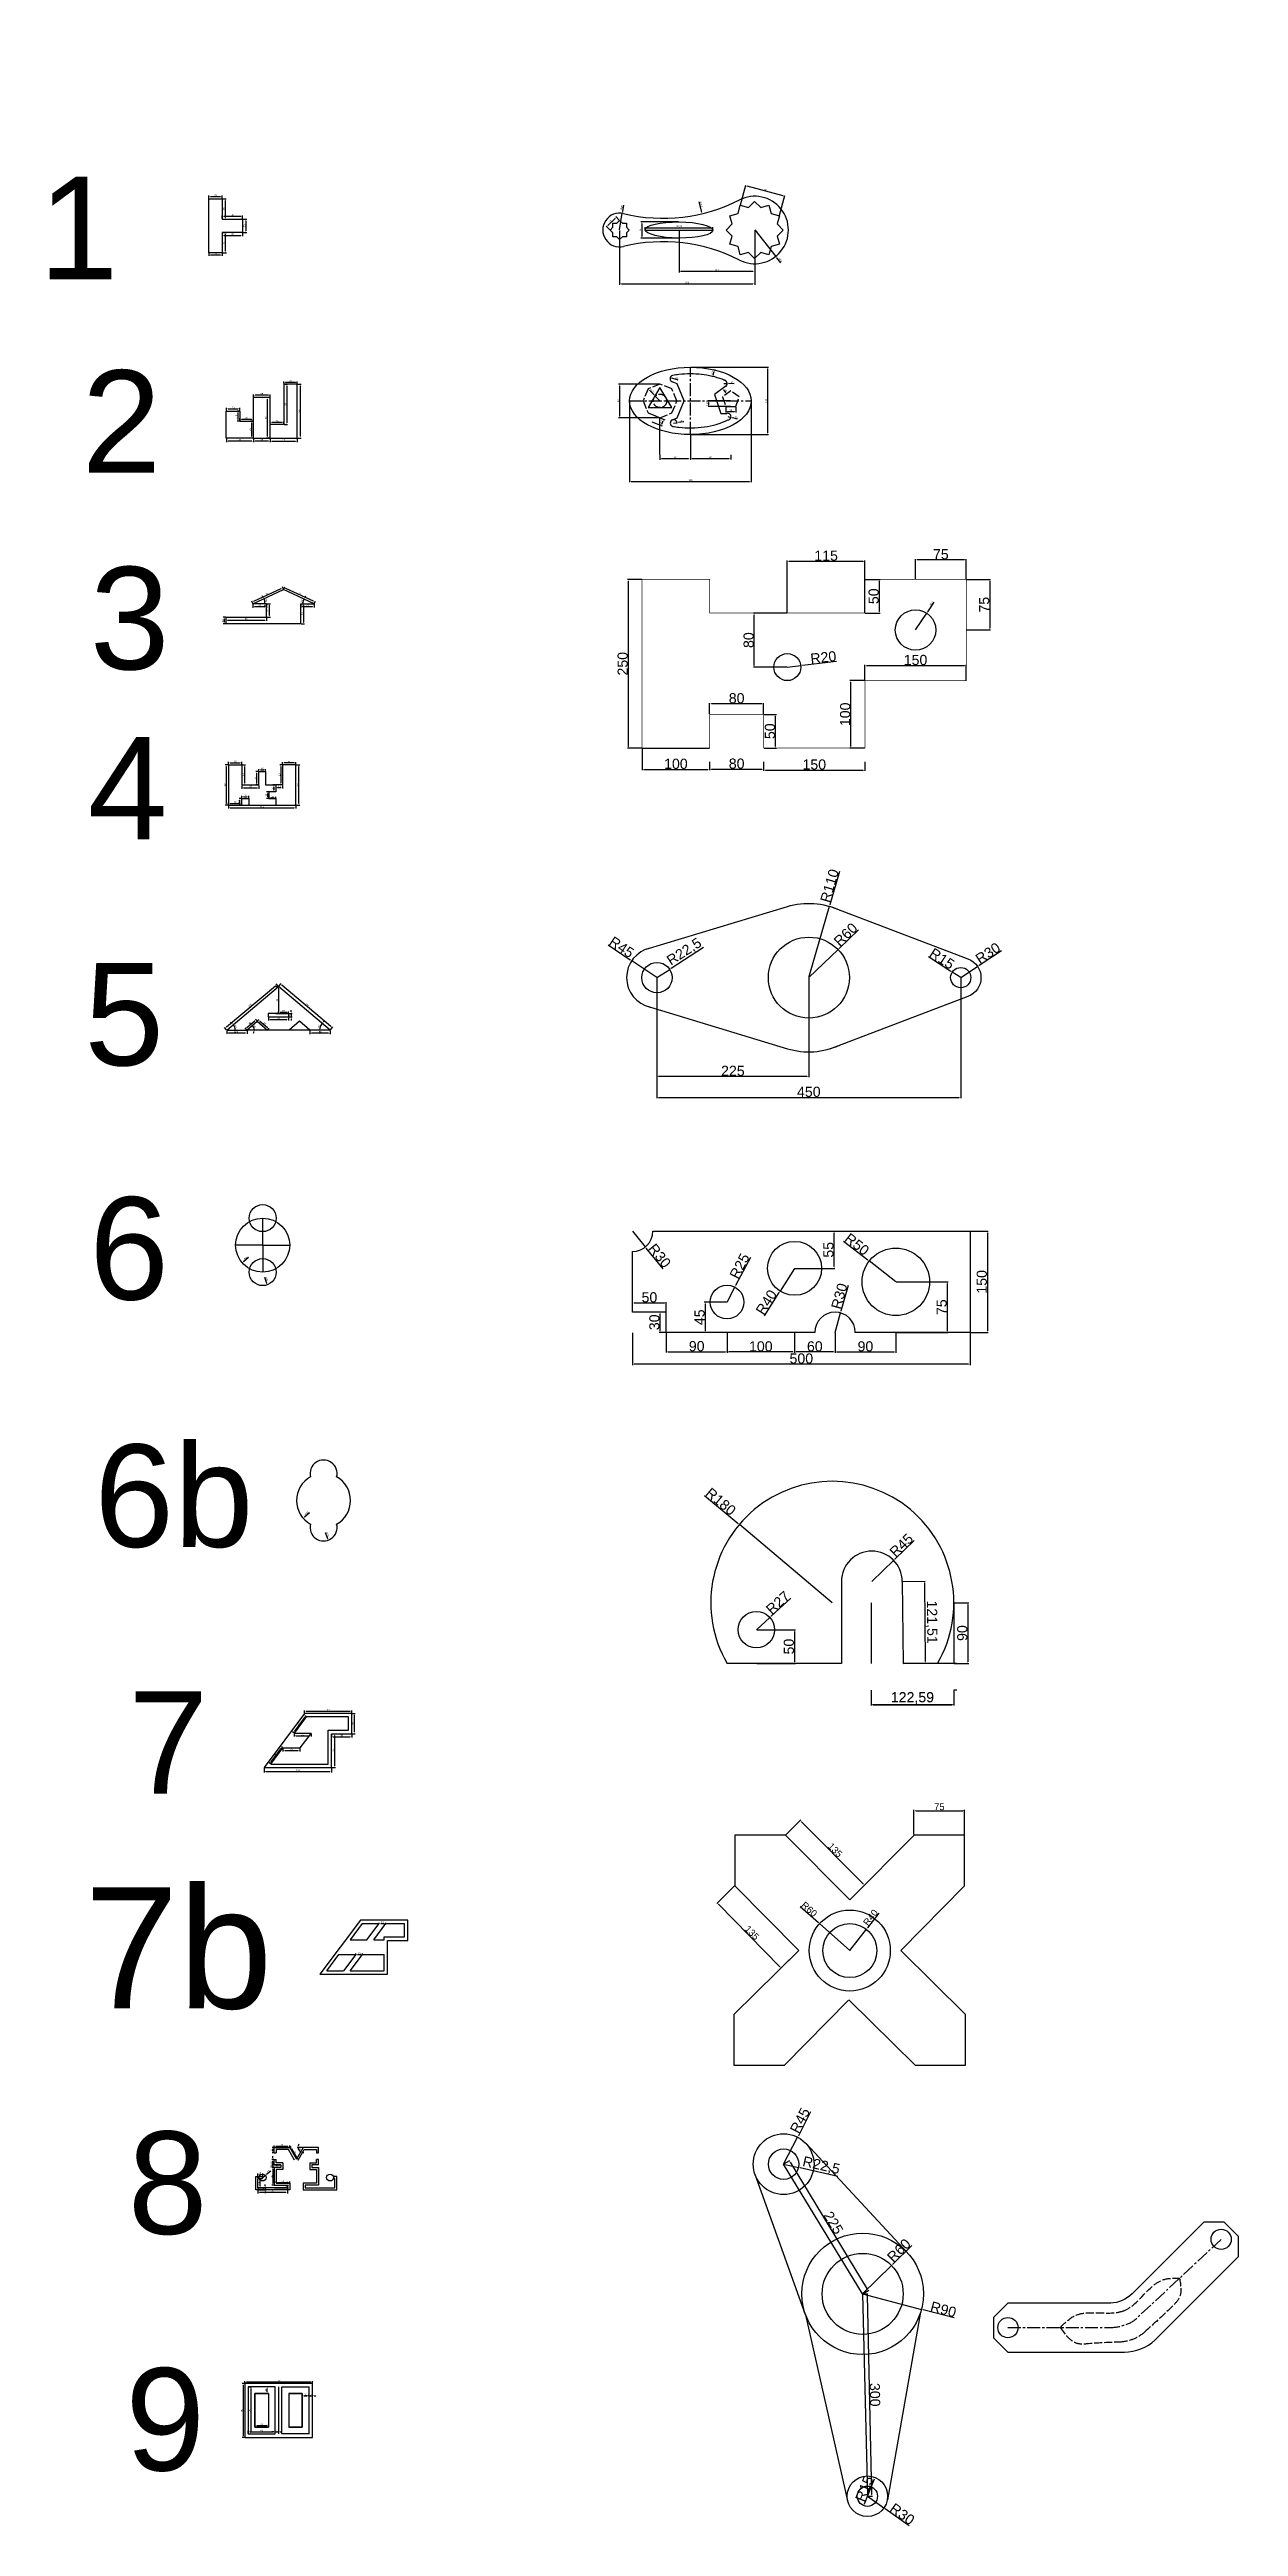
# Model space of a CAD drawing. Header units: millimetres. Extents: x 732 to 2493, y -1056 to 2615.
import ezdxf

# ---------------------------------------------------------------- set-up
doc = ezdxf.new("R2010")
doc.units = ezdxf.units.MM
doc.linetypes.add('ACAD_ISO02W100', pattern=[15, 12, -3])
doc.linetypes.add('CENTER2', pattern=[28.575, 19.05, -3.175, 3.175, -3.175])
doc.layers.add('Layer2', color=7, linetype='Continuous')
doc.styles.get("Standard").update_dxf_attribs({"font": 'arial.ttf'})
doc.dimstyles.new('ISO-25', dxfattribs={"dimtxt": 2.5, "dimasz": 2.5, "dimexe": 1.25, "dimexo": 0.625, "dimtad": 1, "dimtxsty": 'Standard', "dimcen": 2.5, "dimadec": 0, "dimazin": 0, "dimtfac": 1, "dimtmove": 0, "dimatfit": 3, "dimfxl": 1, "dimarcsym": 0})

# ---------------------------------------------------------------- blocks, each defined once
blk = doc.blocks.new('*D1')
at = {"color": 0, "lineweight": -2, "transparency": 16777216}
for p, q in [((967.8, 2394.1), (967.8, 2398.3)), ((970.3, 2397), (985.3, 2397)), ((987.8, 2394.1), (987.8, 2398.3))]:
    blk.add_line(p, q, dxfattribs=at)
at = {"color": 0, "transparency": 16777216}
for points in [[(970.3, 2397.4), (970.3, 2396.6), (967.8, 2397)], [(985.3, 2397.4), (985.3, 2396.6), (987.8, 2397)]]:
    blk.add_solid(points, dxfattribs=at)
at = {"layer": 'Defpoints', "color": 0, "transparency": 16777216}
for p in [(967.8, 2393.4), (987.8, 2397), (987.8, 2393.4)]:
    blk.add_point(p, dxfattribs=at)
at = {"color": 0, "transparency": 16777216, "insert": (977.8, 2398.9), "char_height": 2.5, "attachment_point": 5}
blk.add_mtext('20', dxfattribs=at)
blk = doc.blocks.new('*D2')
at = {"color": 0, "lineweight": -2, "transparency": 16777216}
for p, q in [((988.5, 2393.4), (993.5, 2393.4)), ((992.2, 2390.9), (992.2, 2365.9)), ((988.5, 2363.4), (993.5, 2363.4))]:
    blk.add_line(p, q, dxfattribs=at)
at = {"color": 0, "transparency": 16777216}
for points in [[(991.8, 2390.9), (992.6, 2390.9), (992.2, 2393.4)], [(991.8, 2365.9), (992.6, 2365.9), (992.2, 2363.4)]]:
    blk.add_solid(points, dxfattribs=at)
at = {"layer": 'Defpoints', "color": 0, "transparency": 16777216}
for p in [(987.8, 2393.4), (987.8, 2363.4), (992.2, 2363.4)]:
    blk.add_point(p, dxfattribs=at)
at = {"color": 0, "transparency": 16777216, "insert": (990.3, 2378.4), "char_height": 2.5, "attachment_point": 5, "rotation": 90}
blk.add_mtext('30', dxfattribs=at)
blk = doc.blocks.new('*D3')
at = {"color": 0, "lineweight": -2, "transparency": 16777216}
for p, q in [((987.8, 2364.1), (987.8, 2368.6)), ((1015.3, 2367.4), (990.3, 2367.4)), ((1017.8, 2364.1), (1017.8, 2368.6))]:
    blk.add_line(p, q, dxfattribs=at)
at = {"color": 0, "transparency": 16777216}
for points in [[(990.3, 2367.8), (990.3, 2366.9), (987.8, 2367.4)], [(1015.3, 2367.8), (1015.3, 2366.9), (1017.8, 2367.4)]]:
    blk.add_solid(points, dxfattribs=at)
at = {"layer": 'Defpoints', "color": 0, "transparency": 16777216}
for p in [(987.8, 2367.4), (987.8, 2363.4), (1017.8, 2363.4)]:
    blk.add_point(p, dxfattribs=at)
at = {"color": 0, "transparency": 16777216, "insert": (1002.8, 2369.3), "char_height": 2.5, "attachment_point": 5}
blk.add_mtext('30', dxfattribs=at)
blk = doc.blocks.new('*D4')
at = {"color": 0, "lineweight": -2, "transparency": 16777216}
for p, q in [((1018.5, 2363.4), (1024.1, 2363.4)), ((1022.8, 2360.9), (1022.8, 2345.9)), ((1018.5, 2343.4), (1024.1, 2343.4))]:
    blk.add_line(p, q, dxfattribs=at)
at = {"color": 0, "transparency": 16777216}
for points in [[(1022.4, 2360.9), (1023.2, 2360.9), (1022.8, 2363.4)], [(1022.4, 2345.9), (1023.2, 2345.9), (1022.8, 2343.4)]]:
    blk.add_solid(points, dxfattribs=at)
at = {"layer": 'Defpoints', "color": 0, "transparency": 16777216}
for p in [(1017.8, 2363.4), (1017.8, 2343.4), (1022.8, 2343.4)]:
    blk.add_point(p, dxfattribs=at)
at = {"color": 0, "transparency": 16777216, "insert": (1020.9, 2353.4), "char_height": 2.5, "attachment_point": 5, "rotation": 90}
blk.add_mtext('20', dxfattribs=at)
blk = doc.blocks.new('*D5')
at = {"color": 0, "lineweight": -2, "transparency": 16777216}
for p, q in [((987.8, 2342.8), (987.8, 2337.9)), ((990.3, 2339.1), (1015.3, 2339.1)), ((1017.8, 2342.8), (1017.8, 2337.9))]:
    blk.add_line(p, q, dxfattribs=at)
at = {"color": 0, "transparency": 16777216}
for points in [[(990.3, 2339.5), (990.3, 2338.7), (987.8, 2339.1)], [(1015.3, 2339.5), (1015.3, 2338.7), (1017.8, 2339.1)]]:
    blk.add_solid(points, dxfattribs=at)
at = {"layer": 'Defpoints', "color": 0, "transparency": 16777216}
for p in [(987.8, 2343.4), (1017.8, 2343.4), (1017.8, 2339.1)]:
    blk.add_point(p, dxfattribs=at)
at = {"color": 0, "transparency": 16777216, "insert": (1002.8, 2341), "char_height": 2.5, "attachment_point": 5}
blk.add_mtext('30', dxfattribs=at)
blk = doc.blocks.new('*D6')
at = {"color": 0, "lineweight": -2, "transparency": 16777216}
for p, q in [((988.5, 2343.4), (994, 2343.4)), ((988.5, 2313.4), (994, 2313.4)), ((992.8, 2315.9), (992.8, 2340.9))]:
    blk.add_line(p, q, dxfattribs=at)
at = {"color": 0, "transparency": 16777216}
for points in [[(992.3, 2340.9), (993.2, 2340.9), (992.8, 2343.4)], [(992.3, 2315.9), (993.2, 2315.9), (992.8, 2313.4)]]:
    blk.add_solid(points, dxfattribs=at)
at = {"layer": 'Defpoints', "color": 0, "transparency": 16777216}
for p in [(987.8, 2343.4), (987.8, 2313.4), (992.8, 2343.4)]:
    blk.add_point(p, dxfattribs=at)
at = {"color": 0, "transparency": 16777216, "insert": (990.9, 2328.4), "char_height": 2.5, "attachment_point": 5, "rotation": 90}
blk.add_mtext('30', dxfattribs=at)
blk = doc.blocks.new('*D7')
at = {"color": 0, "lineweight": -2, "transparency": 16777216}
for p, q in [((967.8, 2312.8), (967.8, 2308.8)), ((987.8, 2312.8), (987.8, 2308.8)), ((985.3, 2310), (970.3, 2310))]:
    blk.add_line(p, q, dxfattribs=at)
at = {"color": 0, "transparency": 16777216}
for points in [[(970.3, 2310.4), (970.3, 2309.6), (967.8, 2310)], [(985.3, 2310.4), (985.3, 2309.6), (987.8, 2310)]]:
    blk.add_solid(points, dxfattribs=at)
at = {"layer": 'Defpoints', "color": 0, "transparency": 16777216}
for p in [(967.8, 2313.4), (987.8, 2313.4), (967.8, 2310)]:
    blk.add_point(p, dxfattribs=at)
at = {"color": 0, "transparency": 16777216, "insert": (977.8, 2311.9), "char_height": 2.5, "attachment_point": 5}
blk.add_mtext('20', dxfattribs=at)
blk = doc.blocks.new('*D8')
at = {"color": 0, "lineweight": -2, "transparency": 16777216}
for p, q in [((993.9, 2079.7), (993.9, 2083.5)), ((996.4, 2082.3), (1011.4, 2082.3)), ((1013.9, 2079.7), (1013.9, 2083.5))]:
    blk.add_line(p, q, dxfattribs=at)
at = {"color": 0, "transparency": 16777216}
for points in [[(996.4, 2082.7), (996.4, 2081.8), (993.9, 2082.3)], [(1011.4, 2082.7), (1011.4, 2081.8), (1013.9, 2082.3)]]:
    blk.add_solid(points, dxfattribs=at)
at = {"layer": 'Defpoints', "color": 0, "transparency": 16777216}
for p in [(993.9, 2079), (1013.9, 2082.3), (1013.9, 2079)]:
    blk.add_point(p, dxfattribs=at)
at = {"color": 0, "transparency": 16777216, "insert": (1003.9, 2084.2), "char_height": 2.5, "attachment_point": 5}
blk.add_mtext('20', dxfattribs=at)
blk = doc.blocks.new('*D9')
at = {"color": 0, "lineweight": -2, "transparency": 16777216}
for p, q in [((1013.9, 2064.7), (1013.9, 2068.2)), ((1016.4, 2066.9), (1031.4, 2066.9)), ((1033.9, 2064.7), (1033.9, 2068.2))]:
    blk.add_line(p, q, dxfattribs=at)
at = {"color": 0, "transparency": 16777216}
for points in [[(1016.4, 2067.3), (1016.4, 2066.5), (1013.9, 2066.9)], [(1031.4, 2067.3), (1031.4, 2066.5), (1033.9, 2066.9)]]:
    blk.add_solid(points, dxfattribs=at)
at = {"layer": 'Defpoints', "color": 0, "transparency": 16777216}
for p in [(1013.9, 2064), (1033.9, 2066.9), (1033.9, 2064)]:
    blk.add_point(p, dxfattribs=at)
at = {"color": 0, "transparency": 16777216, "insert": (1023.9, 2068.8), "char_height": 2.5, "attachment_point": 5}
blk.add_mtext('20', dxfattribs=at)
blk = doc.blocks.new('*D10')
at = {"color": 0, "lineweight": -2, "transparency": 16777216}
for p, q in [((1033.9, 2099.7), (1033.9, 2103.7)), ((1056.4, 2102.4), (1036.4, 2102.4)), ((1058.9, 2099.7), (1058.9, 2103.7))]:
    blk.add_line(p, q, dxfattribs=at)
at = {"color": 0, "transparency": 16777216}
for points in [[(1036.4, 2102.8), (1036.4, 2102), (1033.9, 2102.4)], [(1056.4, 2102.8), (1056.4, 2102), (1058.9, 2102.4)]]:
    blk.add_solid(points, dxfattribs=at)
at = {"layer": 'Defpoints', "color": 0, "transparency": 16777216}
for p in [(1033.9, 2102.4), (1033.9, 2099), (1058.9, 2099)]:
    blk.add_point(p, dxfattribs=at)
at = {"color": 0, "transparency": 16777216, "insert": (1046.4, 2104.3), "char_height": 2.5, "attachment_point": 5}
blk.add_mtext('25', dxfattribs=at)
blk = doc.blocks.new('*D11')
at = {"color": 0, "lineweight": -2, "transparency": 16777216}
for p, q in [((1078.9, 2119.7), (1078.9, 2122.7)), ((1096.4, 2121.5), (1081.4, 2121.5)), ((1098.9, 2119.7), (1098.9, 2122.7))]:
    blk.add_line(p, q, dxfattribs=at)
at = {"color": 0, "transparency": 16777216}
for points in [[(1081.4, 2121.9), (1081.4, 2121), (1078.9, 2121.5)], [(1096.4, 2121.9), (1096.4, 2121), (1098.9, 2121.5)]]:
    blk.add_solid(points, dxfattribs=at)
at = {"layer": 'Defpoints', "color": 0, "transparency": 16777216}
for p in [(1078.9, 2121.5), (1078.9, 2119), (1098.9, 2119)]:
    blk.add_point(p, dxfattribs=at)
at = {"color": 0, "transparency": 16777216, "insert": (1088.9, 2123.4), "char_height": 2.5, "attachment_point": 5}
blk.add_mtext('20', dxfattribs=at)
blk = doc.blocks.new('*D12')
at = {"color": 0, "lineweight": -2, "transparency": 16777216}
for p, q in [((1058.9, 2059.7), (1058.9, 2063.2)), ((1076.4, 2061.9), (1061.4, 2061.9)), ((1078.9, 2059.7), (1078.9, 2063.2))]:
    blk.add_line(p, q, dxfattribs=at)
at = {"color": 0, "transparency": 16777216}
for points in [[(1061.4, 2062.3), (1061.4, 2061.5), (1058.9, 2061.9)], [(1076.4, 2062.3), (1076.4, 2061.5), (1078.9, 2061.9)]]:
    blk.add_solid(points, dxfattribs=at)
at = {"layer": 'Defpoints', "color": 0, "transparency": 16777216}
for p in [(1058.9, 2061.9), (1058.9, 2059), (1078.9, 2059)]:
    blk.add_point(p, dxfattribs=at)
at = {"color": 0, "transparency": 16777216, "insert": (1068.9, 2063.8), "char_height": 2.5, "attachment_point": 5}
blk.add_mtext('20', dxfattribs=at)
blk = doc.blocks.new('*D13')
at = {"color": 0, "lineweight": -2, "transparency": 16777216}
for p, q in [((1033.9, 2038.4), (1033.9, 2032.9)), ((1056.4, 2034.2), (1036.4, 2034.2)), ((1058.9, 2038.4), (1058.9, 2032.9))]:
    blk.add_line(p, q, dxfattribs=at)
at = {"color": 0, "transparency": 16777216}
for points in [[(1036.4, 2034.6), (1036.4, 2033.8), (1033.9, 2034.2)], [(1056.4, 2034.6), (1056.4, 2033.8), (1058.9, 2034.2)]]:
    blk.add_solid(points, dxfattribs=at)
at = {"layer": 'Defpoints', "color": 0, "transparency": 16777216}
for p in [(1033.9, 2039), (1033.9, 2034.2), (1058.9, 2039)]:
    blk.add_point(p, dxfattribs=at)
at = {"color": 0, "transparency": 16777216, "insert": (1046.4, 2036.1), "char_height": 2.5, "attachment_point": 5}
blk.add_mtext('25', dxfattribs=at)
blk = doc.blocks.new('*D14')
at = {"color": 0, "lineweight": -2, "transparency": 16777216}
for p, q in [((1058.9, 2038.4), (1058.9, 2032.9)), ((1061.4, 2034.2), (1096.4, 2034.2)), ((1098.9, 2038.4), (1098.9, 2032.9))]:
    blk.add_line(p, q, dxfattribs=at)
at = {"color": 0, "transparency": 16777216}
for points in [[(1061.4, 2034.6), (1061.4, 2033.8), (1058.9, 2034.2)], [(1096.4, 2034.6), (1096.4, 2033.8), (1098.9, 2034.2)]]:
    blk.add_solid(points, dxfattribs=at)
at = {"layer": 'Defpoints', "color": 0, "transparency": 16777216}
for p in [(1058.9, 2039), (1098.9, 2039), (1098.9, 2034.2)]:
    blk.add_point(p, dxfattribs=at)
at = {"color": 0, "transparency": 16777216, "insert": (1078.9, 2036.1), "char_height": 2.5, "attachment_point": 5}
blk.add_mtext('40', dxfattribs=at)
blk = doc.blocks.new('*D15')
at = {"color": 0, "lineweight": -2, "transparency": 16777216}
for p, q in [((993.9, 2038.4), (993.9, 2032.9)), ((1031.4, 2034.2), (996.4, 2034.2)), ((1033.9, 2038.4), (1033.9, 2032.9))]:
    blk.add_line(p, q, dxfattribs=at)
at = {"color": 0, "transparency": 16777216}
for points in [[(996.4, 2034.6), (996.4, 2033.8), (993.9, 2034.2)], [(1031.4, 2034.6), (1031.4, 2033.8), (1033.9, 2034.2)]]:
    blk.add_solid(points, dxfattribs=at)
at = {"layer": 'Defpoints', "color": 0, "transparency": 16777216}
for p in [(993.9, 2039), (993.9, 2034.2), (1033.9, 2039)]:
    blk.add_point(p, dxfattribs=at)
at = {"color": 0, "transparency": 16777216, "insert": (1013.9, 2036.1), "char_height": 2.5, "attachment_point": 5}
blk.add_mtext('40', dxfattribs=at)
blk = doc.blocks.new('*D16')
at = {"color": 0, "lineweight": -2, "transparency": 16777216}
for p, q in [((1099.5, 2119), (1104.9, 2119)), ((1103.6, 2041.5), (1103.6, 2116.5)), ((1099.5, 2039), (1104.9, 2039))]:
    blk.add_line(p, q, dxfattribs=at)
at = {"color": 0, "transparency": 16777216}
for points in [[(1103.2, 2116.5), (1104, 2116.5), (1103.6, 2119)], [(1103.2, 2041.5), (1104, 2041.5), (1103.6, 2039)]]:
    blk.add_solid(points, dxfattribs=at)
at = {"layer": 'Defpoints', "color": 0, "transparency": 16777216}
for p in [(1098.9, 2119), (1103.6, 2119), (1098.9, 2039)]:
    blk.add_point(p, dxfattribs=at)
at = {"color": 0, "transparency": 16777216, "insert": (1101.7, 2079), "char_height": 2.5, "attachment_point": 5, "rotation": 90}
blk.add_mtext('80', dxfattribs=at)
blk = doc.blocks.new('*D17')
at = {"color": 0, "lineweight": -2, "transparency": 16777216}
for p, q in [((1079.5, 2119), (1084.7, 2119)), ((1083.5, 2116.5), (1083.5, 2061.5)), ((1079.5, 2059), (1084.7, 2059))]:
    blk.add_line(p, q, dxfattribs=at)
at = {"color": 0, "transparency": 16777216}
for points in [[(1083, 2116.5), (1083.9, 2116.5), (1083.5, 2119)], [(1083, 2061.5), (1083.9, 2061.5), (1083.5, 2059)]]:
    blk.add_solid(points, dxfattribs=at)
at = {"layer": 'Defpoints', "color": 0, "transparency": 16777216}
for p in [(1078.9, 2119), (1078.9, 2059), (1083.5, 2059)]:
    blk.add_point(p, dxfattribs=at)
at = {"color": 0, "transparency": 16777216, "insert": (1081.6, 2089), "char_height": 2.5, "attachment_point": 5, "rotation": 90}
blk.add_mtext('60', dxfattribs=at)
blk = doc.blocks.new('*D18')
at = {"color": 0, "lineweight": -2, "transparency": 16777216}
for p, q in [((1058.2, 2099), (1053.4, 2099)), ((1054.6, 2041.5), (1054.6, 2096.5)), ((1058.2, 2039), (1053.4, 2039))]:
    blk.add_line(p, q, dxfattribs=at)
at = {"color": 0, "transparency": 16777216}
for points in [[(1054.2, 2096.5), (1055, 2096.5), (1054.6, 2099)], [(1054.2, 2041.5), (1055, 2041.5), (1054.6, 2039)]]:
    blk.add_solid(points, dxfattribs=at)
at = {"layer": 'Defpoints', "color": 0, "transparency": 16777216}
for p in [(1054.6, 2099), (1058.9, 2099), (1058.9, 2039)]:
    blk.add_point(p, dxfattribs=at)
at = {"color": 0, "transparency": 16777216, "insert": (1052.7, 2069), "char_height": 2.5, "attachment_point": 5, "rotation": 90}
blk.add_mtext('60', dxfattribs=at)
blk = doc.blocks.new('*D19')
at = {"color": 0, "lineweight": -2, "transparency": 16777216}
for p, q in [((1033.2, 2064), (1029.7, 2064)), ((1030.9, 2061.5), (1030.9, 2041.5)), ((1033.2, 2039), (1029.7, 2039))]:
    blk.add_line(p, q, dxfattribs=at)
at = {"color": 0, "transparency": 16777216}
for points in [[(1030.5, 2061.5), (1031.3, 2061.5), (1030.9, 2064)], [(1030.5, 2041.5), (1031.3, 2041.5), (1030.9, 2039)]]:
    blk.add_solid(points, dxfattribs=at)
at = {"layer": 'Defpoints', "color": 0, "transparency": 16777216}
for p in [(1033.9, 2064), (1030.9, 2039), (1033.9, 2039)]:
    blk.add_point(p, dxfattribs=at)
at = {"color": 0, "transparency": 16777216, "insert": (1029, 2051.5), "char_height": 2.5, "attachment_point": 5, "rotation": 90}
blk.add_mtext('25', dxfattribs=at)
blk = doc.blocks.new('*D20')
at = {"color": 0, "lineweight": -2, "transparency": 16777216}
for p, q in [((1013.2, 2079), (1009.9, 2079)), ((1013.2, 2064), (1009.9, 2064)), ((1011.1, 2076.5), (1011.1, 2066.5))]:
    blk.add_line(p, q, dxfattribs=at)
at = {"color": 0, "transparency": 16777216}
for points in [[(1010.7, 2076.5), (1011.6, 2076.5), (1011.1, 2079)], [(1010.7, 2066.5), (1011.6, 2066.5), (1011.1, 2064)]]:
    blk.add_solid(points, dxfattribs=at)
at = {"layer": 'Defpoints', "color": 0, "transparency": 16777216}
for p in [(1011.1, 2064), (1013.9, 2079), (1013.9, 2064)]:
    blk.add_point(p, dxfattribs=at)
at = {"color": 0, "transparency": 16777216, "insert": (1009.2, 2071.5), "char_height": 2.5, "attachment_point": 5, "rotation": 90}
blk.add_mtext('15', dxfattribs=at)
blk = doc.blocks.new('*D21')
at = {"color": 0, "lineweight": -2, "transparency": 16777216}
for p, q in [((992.7, 1773.4), (989.3, 1773.4)), ((992.7, 1763.4), (989.3, 1763.4)), ((990.5, 1770.9), (990.5, 1765.9))]:
    blk.add_line(p, q, dxfattribs=at)
at = {"color": 0, "transparency": 16777216}
for points in [[(990.1, 1770.9), (991, 1770.9), (990.5, 1773.4)], [(990.1, 1765.9), (991, 1765.9), (990.5, 1763.4)]]:
    blk.add_solid(points, dxfattribs=at)
at = {"layer": 'Defpoints', "color": 0, "transparency": 16777216}
for p in [(990.5, 1763.4), (993.3, 1773.4), (993.3, 1763.4)]:
    blk.add_point(p, dxfattribs=at)
at = {"color": 0, "transparency": 16777216, "insert": (988.6, 1768.4), "char_height": 2.5, "attachment_point": 5, "rotation": 90}
blk.add_mtext('10', dxfattribs=at)
blk = doc.blocks.new('*D22')
at = {"color": 0, "lineweight": -2, "transparency": 16777216}
for p, q in [((993.3, 1772.8), (993.3, 1768)), ((995.8, 1769.2), (1050.8, 1769.2)), ((1053.3, 1772.8), (1053.3, 1768))]:
    blk.add_line(p, q, dxfattribs=at)
at = {"color": 0, "transparency": 16777216}
for points in [[(995.8, 1769.6), (995.8, 1768.8), (993.3, 1769.2)], [(1050.8, 1769.6), (1050.8, 1768.8), (1053.3, 1769.2)]]:
    blk.add_solid(points, dxfattribs=at)
at = {"layer": 'Defpoints', "color": 0, "transparency": 16777216}
for p in [(993.3, 1773.4), (1053.3, 1773.4), (1053.3, 1769.2)]:
    blk.add_point(p, dxfattribs=at)
at = {"color": 0, "transparency": 16777216, "insert": (1023.3, 1771.1), "char_height": 2.5, "attachment_point": 5}
blk.add_mtext('60', dxfattribs=at)
blk = doc.blocks.new('*D23')
at = {"color": 0, "lineweight": -2, "transparency": 16777216}
for p, q in [((1033.3, 1792.8), (1033.3, 1787.5)), ((1050.8, 1788.8), (1035.8, 1788.8)), ((1053.3, 1792.8), (1053.3, 1787.5))]:
    blk.add_line(p, q, dxfattribs=at)
at = {"color": 0, "transparency": 16777216}
for points in [[(1035.8, 1789.2), (1035.8, 1788.4), (1033.3, 1788.8)], [(1050.8, 1789.2), (1050.8, 1788.4), (1053.3, 1788.8)]]:
    blk.add_solid(points, dxfattribs=at)
at = {"layer": 'Defpoints', "color": 0, "transparency": 16777216}
for p in [(1033.3, 1793.4), (1033.3, 1788.8), (1053.3, 1793.4)]:
    blk.add_point(p, dxfattribs=at)
at = {"color": 0, "transparency": 16777216, "insert": (1043.3, 1790.7), "char_height": 2.5, "attachment_point": 5}
blk.add_mtext('20', dxfattribs=at)
blk = doc.blocks.new('*D24')
at = {"color": 0, "lineweight": -2, "transparency": 16777216}
for p, q in [((1104, 1792.8), (1104, 1787.9)), ((1106.5, 1789.1), (1121.5, 1789.1)), ((1124, 1792.8), (1124, 1787.9))]:
    blk.add_line(p, q, dxfattribs=at)
at = {"color": 0, "transparency": 16777216}
for points in [[(1106.5, 1789.6), (1106.5, 1788.7), (1104, 1789.1)], [(1121.5, 1789.6), (1121.5, 1788.7), (1124, 1789.1)]]:
    blk.add_solid(points, dxfattribs=at)
at = {"layer": 'Defpoints', "color": 0, "transparency": 16777216}
for p in [(1104, 1793.4), (1124, 1793.4), (1124, 1789.1)]:
    blk.add_point(p, dxfattribs=at)
at = {"color": 0, "transparency": 16777216, "insert": (1114, 1791), "char_height": 2.5, "attachment_point": 5}
blk.add_mtext('20', dxfattribs=at)
blk = doc.blocks.new('*D25')
at = {"color": 0, "lineweight": -2, "transparency": 16777216}
for p, q in [((1034.4, 1797.1), (1075.2, 1816.1)), ((1078.4, 1815.1), (1076.9, 1818.3)), ((1033.1, 1794), (1031.6, 1797.2))]:
    blk.add_line(p, q, dxfattribs=at)
at = {"color": 0, "transparency": 16777216}
for points in [[(1075, 1816.5), (1075.3, 1815.7), (1077.4, 1817.2)], [(1034.2, 1797.5), (1034.6, 1796.7), (1032.1, 1796)]]:
    blk.add_solid(points, dxfattribs=at)
at = {"layer": 'Defpoints', "color": 0, "transparency": 16777216}
for p in [(1077.4, 1817.2), (1078.6, 1814.6), (1033.3, 1793.4)]:
    blk.add_point(p, dxfattribs=at)
at = {"color": 0, "transparency": 16777216, "insert": (1054, 1808.3), "char_height": 2.5, "attachment_point": 5, "rotation": 25}
blk.add_mtext('50', dxfattribs=at)
blk = doc.blocks.new('*D26')
at = {"color": 0, "lineweight": -2, "transparency": 16777216}
for p, q in [((1078.9, 1815.1), (1080.4, 1818.3)), ((1122.9, 1797.1), (1082.1, 1816.1)), ((1124.2, 1794), (1125.7, 1797.1))]:
    blk.add_line(p, q, dxfattribs=at)
at = {"color": 0, "transparency": 16777216}
for points in [[(1082.3, 1816.5), (1081.9, 1815.7), (1079.8, 1817.1)], [(1123.1, 1797.4), (1122.7, 1796.7), (1125.1, 1796)]]:
    blk.add_solid(points, dxfattribs=at)
at = {"layer": 'Defpoints', "color": 0, "transparency": 16777216}
for p in [(1078.6, 1814.6), (1079.8, 1817.1), (1124, 1793.4)]:
    blk.add_point(p, dxfattribs=at)
at = {"color": 0, "transparency": 16777216, "insert": (1103.3, 1808.3), "char_height": 2.5, "attachment_point": 5, "rotation": 335}
blk.add_mtext('50', dxfattribs=at)
blk = doc.blocks.new('*D27')
at = {"color": 0, "lineweight": -2, "transparency": 16777216}
for p, q in [((1104.6, 1793.4), (1109.6, 1793.4)), ((1104.6, 1763.4), (1109.6, 1763.4)), ((1108.4, 1790.9), (1108.4, 1765.9))]:
    blk.add_line(p, q, dxfattribs=at)
at = {"color": 0, "transparency": 16777216}
for points in [[(1108, 1790.9), (1108.8, 1790.9), (1108.4, 1793.4)], [(1108, 1765.9), (1108.8, 1765.9), (1108.4, 1763.4)]]:
    blk.add_solid(points, dxfattribs=at)
at = {"layer": 'Defpoints', "color": 0, "transparency": 16777216}
for p in [(1104, 1793.4), (1104, 1763.4), (1108.4, 1763.4)]:
    blk.add_point(p, dxfattribs=at)
at = {"color": 0, "transparency": 16777216, "insert": (1106.5, 1778.4), "char_height": 2.5, "attachment_point": 5, "rotation": 90}
blk.add_mtext('30', dxfattribs=at)
blk = doc.blocks.new('*D28')
at = {"color": 0, "lineweight": -2, "transparency": 16777216}
for p, q in [((1053.9, 1793.4), (1059.3, 1793.4)), ((1053.9, 1773.4), (1059.3, 1773.4)), ((1058, 1775.9), (1058, 1790.9))]:
    blk.add_line(p, q, dxfattribs=at)
at = {"color": 0, "transparency": 16777216}
for points in [[(1057.6, 1790.9), (1058.4, 1790.9), (1058, 1793.4)], [(1057.6, 1775.9), (1058.4, 1775.9), (1058, 1773.4)]]:
    blk.add_solid(points, dxfattribs=at)
at = {"layer": 'Defpoints', "color": 0, "transparency": 16777216}
for p in [(1053.3, 1793.4), (1053.3, 1773.4), (1058, 1793.4)]:
    blk.add_point(p, dxfattribs=at)
at = {"color": 0, "transparency": 16777216, "insert": (1056.1, 1783.4), "char_height": 2.5, "attachment_point": 5, "rotation": 90}
blk.add_mtext('20', dxfattribs=at)
blk = doc.blocks.new('*D29')
at = {"color": 0, "lineweight": -2, "transparency": 16777216}
for start, end in [(155, 180), (138.0689, 146.5344), (188.4656, 196.9311)]:
    blk.add_arc((1124, 1793.4), 16.9, start, end, dxfattribs=at)
at = {"color": 0, "transparency": 16777216}
for points in [[(1110.2, 1802.6), (1109.5, 1803), (1108.6, 1800.6)], [(1106.8, 1790.9), (1107.6, 1791), (1107, 1793.4)]]:
    blk.add_solid(points, dxfattribs=at)
at = {"layer": 'Defpoints', "color": 0, "transparency": 16777216}
for p in [(1078.6, 1814.6), (1104, 1793.4), (1107.7, 1798.3), (1124, 1793.4), (1124, 1793.4)]:
    blk.add_point(p, dxfattribs=at)
at = {"color": 0, "transparency": 16777216, "insert": (1105.6, 1797.5), "char_height": 2.5, "attachment_point": 5, "rotation": 77.5}
blk.add_mtext('25°', dxfattribs=at)
blk = doc.blocks.new('*D30')
at = {"color": 0, "lineweight": -2, "transparency": 16777216}
for start, end in [(33.0094, 41.0188), (0, 25), (343.9812, 351.9906)]:
    blk.add_arc((1033.3, 1793.4), 17.9, start, end, dxfattribs=at)
at = {"color": 0, "transparency": 16777216}
for points in [[(1048.7, 1803.4), (1048, 1803), (1049.5, 1801)], [(1050.6, 1791), (1051.5, 1790.9), (1051.2, 1793.4)]]:
    blk.add_solid(points, dxfattribs=at)
at = {"layer": 'Defpoints', "color": 0, "transparency": 16777216}
for p in [(1078.6, 1814.6), (1033.3, 1793.4), (1033.3, 1793.4), (1051, 1796), (1053.3, 1793.4)]:
    blk.add_point(p, dxfattribs=at)
at = {"color": 0, "transparency": 16777216, "insert": (1052.7, 1797.7), "char_height": 2.5, "attachment_point": 5, "rotation": 282.5}
blk.add_mtext('25°', dxfattribs=at)
blk = doc.blocks.new('*D32')
at = {"color": 0, "lineweight": -2, "transparency": 16777216}
for p, q in [((996.4, 1554.8), (992.2, 1554.8)), ((993.4, 1552.3), (993.4, 1497.3)), ((996.4, 1494.8), (992.2, 1494.8))]:
    blk.add_line(p, q, dxfattribs=at)
at = {"color": 0, "transparency": 16777216}
for points in [[(993, 1552.3), (993.8, 1552.3), (993.4, 1554.8)], [(993, 1497.3), (993.8, 1497.3), (993.4, 1494.8)]]:
    blk.add_solid(points, dxfattribs=at)
at = {"layer": 'Defpoints', "color": 0, "transparency": 16777216}
for p in [(997, 1554.8), (993.4, 1494.8), (997, 1494.8)]:
    blk.add_point(p, dxfattribs=at)
at = {"color": 0, "transparency": 16777216, "insert": (991.5, 1524.8), "char_height": 2.5, "attachment_point": 5, "rotation": 90}
blk.add_mtext('60', dxfattribs=at)
blk = doc.blocks.new('*D33')
at = {"color": 0, "lineweight": -2, "transparency": 16777216}
for p, q in [((997, 1555.4), (997, 1558.9)), ((999.5, 1557.6), (1014.5, 1557.6)), ((1017, 1555.4), (1017, 1558.9))]:
    blk.add_line(p, q, dxfattribs=at)
at = {"color": 0, "transparency": 16777216}
for points in [[(999.5, 1558), (999.5, 1557.2), (997, 1557.6)], [(1014.5, 1558), (1014.5, 1557.2), (1017, 1557.6)]]:
    blk.add_solid(points, dxfattribs=at)
at = {"layer": 'Defpoints', "color": 0, "transparency": 16777216}
for p in [(997, 1554.8), (1017, 1557.6), (1017, 1554.8)]:
    blk.add_point(p, dxfattribs=at)
at = {"color": 0, "transparency": 16777216, "insert": (1007, 1559.5), "char_height": 2.5, "attachment_point": 5}
blk.add_mtext('20', dxfattribs=at)
blk = doc.blocks.new('*D34')
at = {"color": 0, "lineweight": -2, "transparency": 16777216}
for p, q in [((1077, 1555.4), (1077, 1558.7)), ((1094.5, 1557.4), (1079.5, 1557.4)), ((1097, 1555.4), (1097, 1558.7))]:
    blk.add_line(p, q, dxfattribs=at)
at = {"color": 0, "transparency": 16777216}
for points in [[(1079.5, 1557.8), (1079.5, 1557), (1077, 1557.4)], [(1094.5, 1557.8), (1094.5, 1557), (1097, 1557.4)]]:
    blk.add_solid(points, dxfattribs=at)
at = {"layer": 'Defpoints', "color": 0, "transparency": 16777216}
for p in [(1077, 1557.4), (1077, 1554.8), (1097, 1554.8)]:
    blk.add_point(p, dxfattribs=at)
at = {"color": 0, "transparency": 16777216, "insert": (1087, 1559.3), "char_height": 2.5, "attachment_point": 5}
blk.add_mtext('20', dxfattribs=at)
blk = doc.blocks.new('*D35')
at = {"color": 0, "lineweight": -2, "transparency": 16777216}
for p, q in [((1042, 1545.4), (1042, 1548.5)), ((1044.5, 1547.2), (1049.5, 1547.2)), ((1052, 1545.4), (1052, 1548.5))]:
    blk.add_line(p, q, dxfattribs=at)
at = {"color": 0, "transparency": 16777216}
for points in [[(1044.5, 1547.7), (1044.5, 1546.8), (1042, 1547.2)], [(1049.5, 1547.7), (1049.5, 1546.8), (1052, 1547.2)]]:
    blk.add_solid(points, dxfattribs=at)
at = {"layer": 'Defpoints', "color": 0, "transparency": 16777216}
for p in [(1042, 1544.8), (1052, 1547.2), (1052, 1544.8)]:
    blk.add_point(p, dxfattribs=at)
at = {"color": 0, "transparency": 16777216, "insert": (1047, 1549.1), "char_height": 2.5, "attachment_point": 5}
blk.add_mtext('10', dxfattribs=at)
blk = doc.blocks.new('*D31')
at = {"color": 0, "lineweight": -2, "transparency": 16777216}
for p, q in [((997, 1494.2), (997, 1489.8)), ((999.5, 1491), (1094.5, 1491)), ((1097, 1494.2), (1097, 1489.8))]:
    blk.add_line(p, q, dxfattribs=at)
at = {"color": 0, "transparency": 16777216}
for points in [[(999.5, 1491.5), (999.5, 1490.6), (997, 1491)], [(1094.5, 1491.5), (1094.5, 1490.6), (1097, 1491)]]:
    blk.add_solid(points, dxfattribs=at)
at = {"layer": 'Defpoints', "color": 0, "transparency": 16777216}
for p in [(997, 1494.8), (1097, 1494.8), (1097, 1491)]:
    blk.add_point(p, dxfattribs=at)
at = {"color": 0, "transparency": 16777216, "insert": (1047, 1492.9), "char_height": 2.5, "attachment_point": 5}
blk.add_mtext('100', dxfattribs=at)
blk = doc.blocks.new('*D36')
at = {"color": 0, "lineweight": -2, "transparency": 16777216}
for p, q in [((997, 1495.4), (997, 1498.7)), ((999.5, 1497.4), (1014.5, 1497.4)), ((1017, 1495.4), (1017, 1498.7))]:
    blk.add_line(p, q, dxfattribs=at)
at = {"color": 0, "transparency": 16777216}
for points in [[(999.5, 1497.8), (999.5, 1497), (997, 1497.4)], [(1014.5, 1497.8), (1014.5, 1497), (1017, 1497.4)]]:
    blk.add_solid(points, dxfattribs=at)
at = {"layer": 'Defpoints', "color": 0, "transparency": 16777216}
for p in [(997, 1494.8), (1017, 1497.4), (1017, 1494.8)]:
    blk.add_point(p, dxfattribs=at)
at = {"color": 0, "transparency": 16777216, "insert": (1007, 1499.3), "char_height": 2.5, "attachment_point": 5}
blk.add_mtext('20', dxfattribs=at)
blk = doc.blocks.new('*D37')
at = {"color": 0, "lineweight": -2, "transparency": 16777216}
for p, q in [((1017, 1505.4), (1017, 1508.5)), ((1019.5, 1507.2), (1024.5, 1507.2)), ((1027, 1505.4), (1027, 1508.5))]:
    blk.add_line(p, q, dxfattribs=at)
at = {"color": 0, "transparency": 16777216}
for points in [[(1019.5, 1507.6), (1019.5, 1506.8), (1017, 1507.2)], [(1024.5, 1507.6), (1024.5, 1506.8), (1027, 1507.2)]]:
    blk.add_solid(points, dxfattribs=at)
at = {"layer": 'Defpoints', "color": 0, "transparency": 16777216}
for p in [(1027, 1507.2), (1017, 1504.8), (1027, 1504.8)]:
    blk.add_point(p, dxfattribs=at)
at = {"color": 0, "transparency": 16777216, "insert": (1022, 1509.1), "char_height": 2.5, "attachment_point": 5}
blk.add_mtext('10', dxfattribs=at)
blk = doc.blocks.new('*D38')
at = {"color": 0, "lineweight": -2, "transparency": 16777216}
for p, q in [((1057, 1505.4), (1057, 1507.2)), ((1059.5, 1505.9), (1064.5, 1505.9)), ((1067, 1505.4), (1067, 1507.2))]:
    blk.add_line(p, q, dxfattribs=at)
at = {"color": 0, "transparency": 16777216}
for points in [[(1059.5, 1506.3), (1059.5, 1505.5), (1057, 1505.9)], [(1064.5, 1506.3), (1064.5, 1505.5), (1067, 1505.9)]]:
    blk.add_solid(points, dxfattribs=at)
at = {"layer": 'Defpoints', "color": 0, "transparency": 16777216}
for p in [(1067, 1505.9), (1057, 1504.8), (1067, 1504.8)]:
    blk.add_point(p, dxfattribs=at)
at = {"color": 0, "transparency": 16777216, "insert": (1062, 1507.8), "char_height": 2.5, "attachment_point": 5}
blk.add_mtext('10', dxfattribs=at)
blk = doc.blocks.new('*D39')
at = {"color": 0, "lineweight": -2, "transparency": 16777216}
for p, q in [((1017, 1524.2), (1017, 1519.2)), ((1019.5, 1520.4), (1039.5, 1520.4)), ((1042, 1524.2), (1042, 1519.2))]:
    blk.add_line(p, q, dxfattribs=at)
at = {"color": 0, "transparency": 16777216}
for points in [[(1019.5, 1520.8), (1019.5, 1520), (1017, 1520.4)], [(1039.5, 1520.8), (1039.5, 1520), (1042, 1520.4)]]:
    blk.add_solid(points, dxfattribs=at)
at = {"layer": 'Defpoints', "color": 0, "transparency": 16777216}
for p in [(1017, 1524.8), (1042, 1524.8), (1042, 1520.4)]:
    blk.add_point(p, dxfattribs=at)
at = {"color": 0, "transparency": 16777216, "insert": (1029.5, 1522.3), "char_height": 2.5, "attachment_point": 5}
blk.add_mtext('25', dxfattribs=at)
blk = doc.blocks.new('*D40')
at = {"color": 0, "lineweight": -2, "transparency": 16777216}
for p, q in [((1017.6, 1554.8), (1022.2, 1554.8)), ((1020.9, 1552.3), (1020.9, 1527.3)), ((1017.6, 1524.8), (1022.2, 1524.8))]:
    blk.add_line(p, q, dxfattribs=at)
at = {"color": 0, "transparency": 16777216}
for points in [[(1020.5, 1552.3), (1021.3, 1552.3), (1020.9, 1554.8)], [(1020.5, 1527.3), (1021.3, 1527.3), (1020.9, 1524.8)]]:
    blk.add_solid(points, dxfattribs=at)
at = {"layer": 'Defpoints', "color": 0, "transparency": 16777216}
for p in [(1017, 1554.8), (1017, 1524.8), (1020.9, 1524.8)]:
    blk.add_point(p, dxfattribs=at)
at = {"color": 0, "transparency": 16777216, "insert": (1019, 1539.8), "char_height": 2.5, "attachment_point": 5, "rotation": 90}
blk.add_mtext('30', dxfattribs=at)
blk = doc.blocks.new('*D41')
at = {"color": 0, "lineweight": -2, "transparency": 16777216}
for p, q in [((1041.4, 1544.8), (1037.6, 1544.8)), ((1038.8, 1527.3), (1038.8, 1542.3)), ((1041.4, 1524.8), (1037.6, 1524.8))]:
    blk.add_line(p, q, dxfattribs=at)
at = {"color": 0, "transparency": 16777216}
for points in [[(1038.4, 1542.3), (1039.3, 1542.3), (1038.8, 1544.8)], [(1038.4, 1527.3), (1039.3, 1527.3), (1038.8, 1524.8)]]:
    blk.add_solid(points, dxfattribs=at)
at = {"layer": 'Defpoints', "color": 0, "transparency": 16777216}
for p in [(1038.8, 1544.8), (1042, 1544.8), (1042, 1524.8)]:
    blk.add_point(p, dxfattribs=at)
at = {"color": 0, "transparency": 16777216, "insert": (1036.9, 1534.8), "char_height": 2.5, "attachment_point": 5, "rotation": 90}
blk.add_mtext('20', dxfattribs=at)
blk = doc.blocks.new('*D42')
at = {"color": 0, "lineweight": -2, "transparency": 16777216}
for p, q in [((1076.4, 1554.8), (1073.3, 1554.8)), ((1074.5, 1552.3), (1074.5, 1527.3)), ((1076.4, 1524.8), (1073.3, 1524.8))]:
    blk.add_line(p, q, dxfattribs=at)
at = {"color": 0, "transparency": 16777216}
for points in [[(1074.1, 1552.3), (1074.9, 1552.3), (1074.5, 1554.8)], [(1074.1, 1527.3), (1074.9, 1527.3), (1074.5, 1524.8)]]:
    blk.add_solid(points, dxfattribs=at)
at = {"layer": 'Defpoints', "color": 0, "transparency": 16777216}
for p in [(1077, 1554.8), (1074.5, 1524.8), (1077, 1524.8)]:
    blk.add_point(p, dxfattribs=at)
at = {"color": 0, "transparency": 16777216, "insert": (1072.6, 1539.8), "char_height": 2.5, "attachment_point": 5, "rotation": 90}
blk.add_mtext('30', dxfattribs=at)
blk = doc.blocks.new('*D43')
at = {"color": 0, "lineweight": -2, "transparency": 16777216}
for p, q in [((1097.6, 1554.8), (1102.7, 1554.8)), ((1101.5, 1497.3), (1101.5, 1552.3)), ((1097.6, 1494.8), (1102.7, 1494.8))]:
    blk.add_line(p, q, dxfattribs=at)
at = {"color": 0, "transparency": 16777216}
for points in [[(1101.1, 1552.3), (1101.9, 1552.3), (1101.5, 1554.8)], [(1101.1, 1497.3), (1101.9, 1497.3), (1101.5, 1494.8)]]:
    blk.add_solid(points, dxfattribs=at)
at = {"layer": 'Defpoints', "color": 0, "transparency": 16777216}
for p in [(1097, 1554.8), (1101.5, 1554.8), (1097, 1494.8)]:
    blk.add_point(p, dxfattribs=at)
at = {"color": 0, "transparency": 16777216, "insert": (1099.6, 1524.8), "char_height": 2.5, "attachment_point": 5, "rotation": 90}
blk.add_mtext('60', dxfattribs=at)
blk = doc.blocks.new('*D44')
at = {"color": 0, "lineweight": -2, "transparency": 16777216}
for p, q in [((1056.4, 1514.8), (1053.6, 1514.8)), ((1054.9, 1512.3), (1054.9, 1507.3)), ((1056.4, 1504.8), (1053.6, 1504.8))]:
    blk.add_line(p, q, dxfattribs=at)
at = {"color": 0, "transparency": 16777216}
for points in [[(1054.5, 1512.3), (1055.3, 1512.3), (1054.9, 1514.8)], [(1054.5, 1507.3), (1055.3, 1507.3), (1054.9, 1504.8)]]:
    blk.add_solid(points, dxfattribs=at)
at = {"layer": 'Defpoints', "color": 0, "transparency": 16777216}
for p in [(1057, 1514.8), (1054.9, 1504.8), (1057, 1504.8)]:
    blk.add_point(p, dxfattribs=at)
at = {"color": 0, "transparency": 16777216, "insert": (1053, 1509.8), "char_height": 2.5, "attachment_point": 5, "rotation": 90}
blk.add_mtext('10', dxfattribs=at)
blk = doc.blocks.new('*D45')
at = {"color": 0, "lineweight": -2, "transparency": 16777216}
for p, q in [((1066.4, 1524.8), (1062.9, 1524.8)), ((1066.4, 1514.8), (1062.9, 1514.8)), ((1064.1, 1522.3), (1064.1, 1517.3))]:
    blk.add_line(p, q, dxfattribs=at)
at = {"color": 0, "transparency": 16777216}
for points in [[(1063.7, 1522.3), (1064.5, 1522.3), (1064.1, 1524.8)], [(1063.7, 1517.3), (1064.5, 1517.3), (1064.1, 1514.8)]]:
    blk.add_solid(points, dxfattribs=at)
at = {"layer": 'Defpoints', "color": 0, "transparency": 16777216}
for p in [(1064.1, 1514.8), (1067, 1524.8), (1067, 1514.8)]:
    blk.add_point(p, dxfattribs=at)
at = {"color": 0, "transparency": 16777216, "insert": (1062.2, 1519.8), "char_height": 2.5, "attachment_point": 5, "rotation": 90}
blk.add_mtext('10', dxfattribs=at)
blk = doc.blocks.new('*D46')
at = {"color": 0, "lineweight": -2, "transparency": 16777216}
for p, q in [((1067, 1524.2), (1067, 1519.6)), ((1074.5, 1520.8), (1069.5, 1520.8)), ((1077, 1524.2), (1077, 1519.6))]:
    blk.add_line(p, q, dxfattribs=at)
at = {"color": 0, "transparency": 16777216}
for points in [[(1069.5, 1521.2), (1069.5, 1520.4), (1067, 1520.8)], [(1074.5, 1521.2), (1074.5, 1520.4), (1077, 1520.8)]]:
    blk.add_solid(points, dxfattribs=at)
at = {"layer": 'Defpoints', "color": 0, "transparency": 16777216}
for p in [(1067, 1524.8), (1067, 1520.8), (1077, 1524.8)]:
    blk.add_point(p, dxfattribs=at)
at = {"color": 0, "transparency": 16777216, "insert": (1072, 1522.7), "char_height": 2.5, "attachment_point": 5}
blk.add_mtext('10', dxfattribs=at)
blk = doc.blocks.new('*D47')
at = {"color": 0, "lineweight": -2, "transparency": 16777216}
for p, q in [((1016.4, 1504.8), (1012.9, 1504.8)), ((1016.4, 1494.8), (1012.9, 1494.8)), ((1014.1, 1497.3), (1014.1, 1502.3))]:
    blk.add_line(p, q, dxfattribs=at)
at = {"color": 0, "transparency": 16777216}
for points in [[(1013.7, 1502.3), (1014.5, 1502.3), (1014.1, 1504.8)], [(1013.7, 1497.3), (1014.5, 1497.3), (1014.1, 1494.8)]]:
    blk.add_solid(points, dxfattribs=at)
at = {"layer": 'Defpoints', "color": 0, "transparency": 16777216}
for p in [(1014.1, 1504.8), (1017, 1504.8), (1017, 1494.8)]:
    blk.add_point(p, dxfattribs=at)
at = {"color": 0, "transparency": 16777216, "insert": (1012.2, 1499.8), "char_height": 2.5, "attachment_point": 5, "rotation": 90}
blk.add_mtext('10', dxfattribs=at)
blk = doc.blocks.new('*D48')
at = {"color": 0, "lineweight": -2, "transparency": 16777216}
for p, q in [((1067.3, 1226), (1072.4, 1226)), ((1071.2, 1223.5), (1071.2, 1188.5)), ((1067.3, 1186), (1072.4, 1186))]:
    blk.add_line(p, q, dxfattribs=at)
at = {"color": 0, "transparency": 16777216}
for points in [[(1070.7, 1223.5), (1071.6, 1223.5), (1071.2, 1226)], [(1070.7, 1188.5), (1071.6, 1188.5), (1071.2, 1186)]]:
    blk.add_solid(points, dxfattribs=at)
at = {"layer": 'Defpoints', "color": 0, "transparency": 16777216}
for p in [(1066.7, 1226), (1066.7, 1186), (1071.2, 1186)]:
    blk.add_point(p, dxfattribs=at)
at = {"color": 0, "transparency": 16777216, "insert": (1069.3, 1206), "char_height": 2.5, "attachment_point": 5, "rotation": 90}
blk.add_mtext('40', dxfattribs=at)
blk = doc.blocks.new('*D49')
at = {"color": 0, "lineweight": -2, "transparency": 16777216}
for p, q in [((993.9, 1166.3), (1066.7, 1227.3)), ((1070.7, 1226.5), (1067.8, 1229.9)), ((994.1, 1162.2), (991.2, 1165.6))]:
    blk.add_line(p, q, dxfattribs=at)
at = {"color": 0, "transparency": 16777216}
for points in [[(1066.4, 1227.6), (1067, 1227), (1068.6, 1228.9)], [(993.7, 1166.6), (994.2, 1165.9), (992, 1164.6)]]:
    blk.add_solid(points, dxfattribs=at)
at = {"layer": 'Defpoints', "color": 0, "transparency": 16777216}
for p in [(1068.6, 1228.9), (1071.1, 1226), (994.5, 1161.7)]:
    blk.add_point(p, dxfattribs=at)
at = {"color": 0, "transparency": 16777216, "insert": (1029.1, 1198.2), "char_height": 2.5, "attachment_point": 5, "rotation": 40}
blk.add_mtext('100', dxfattribs=at)
blk = doc.blocks.new('*D50')
at = {"color": 0, "lineweight": -2, "transparency": 16777216}
for p, q in [((1071.5, 1226.5), (1075, 1230.6)), ((1148.8, 1167), (1076.1, 1228.1)), ((1148.1, 1162.2), (1151.6, 1166.4))]:
    blk.add_line(p, q, dxfattribs=at)
at = {"color": 0, "transparency": 16777216}
for points in [[(1076.3, 1228.4), (1075.8, 1227.7), (1074.1, 1229.7)], [(1149.1, 1167.3), (1148.6, 1166.7), (1150.8, 1165.4)]]:
    blk.add_solid(points, dxfattribs=at)
at = {"layer": 'Defpoints', "color": 0, "transparency": 16777216}
for p in [(1071.1, 1226), (1074.1, 1229.7), (1147.7, 1161.7)]:
    blk.add_point(p, dxfattribs=at)
at = {"color": 0, "transparency": 16777216, "insert": (1113.7, 1199), "char_height": 2.5, "attachment_point": 5, "rotation": 320}
blk.add_mtext('100', dxfattribs=at)
blk = doc.blocks.new('*D51')
at = {"color": 0, "lineweight": -2, "transparency": 16777216}
for p, q in [((994.5, 1161.1), (994.5, 1156.1)), ((997, 1157.3), (1022, 1157.3)), ((1024.5, 1161.1), (1024.5, 1156.1))]:
    blk.add_line(p, q, dxfattribs=at)
at = {"color": 0, "transparency": 16777216}
for points in [[(997, 1157.7), (997, 1156.9), (994.5, 1157.3)], [(1022, 1157.7), (1022, 1156.9), (1024.5, 1157.3)]]:
    blk.add_solid(points, dxfattribs=at)
at = {"layer": 'Defpoints', "color": 0, "transparency": 16777216}
for p in [(994.5, 1161.7), (1024.5, 1161.7), (1024.5, 1157.3)]:
    blk.add_point(p, dxfattribs=at)
at = {"color": 0, "transparency": 16777216, "insert": (1009.5, 1159.2), "char_height": 2.5, "attachment_point": 5}
blk.add_mtext('30', dxfattribs=at)
blk = doc.blocks.new('*D52')
at = {"color": 0, "lineweight": -2, "transparency": 16777216}
for p, q in [((1024.4, 1165.6), (1035.9, 1175.3)), ((1039.4, 1175.1), (1037, 1177.8)), ((1024.1, 1162.2), (1021.7, 1165))]:
    blk.add_line(p, q, dxfattribs=at)
at = {"color": 0, "transparency": 16777216}
for points in [[(1035.7, 1175.6), (1036.2, 1175), (1037.8, 1176.9)], [(1024.2, 1166), (1024.7, 1165.3), (1022.5, 1164)]]:
    blk.add_solid(points, dxfattribs=at)
at = {"layer": 'Defpoints', "color": 0, "transparency": 16777216}
for p in [(1037.8, 1176.9), (1024.5, 1161.7), (1039.8, 1174.6)]:
    blk.add_point(p, dxfattribs=at)
at = {"color": 0, "transparency": 16777216, "insert": (1029, 1171.9), "char_height": 2.5, "attachment_point": 5, "rotation": 40}
blk.add_mtext('20', dxfattribs=at)
blk = doc.blocks.new('*D53')
at = {"color": 0, "lineweight": -2, "transparency": 16777216}
for p, q in [((1040.2, 1175.1), (1042.2, 1177.5)), ((1043.3, 1174.9), (1054.8, 1165.2)), ((1055.5, 1162.1), (1057.5, 1164.6))]:
    blk.add_line(p, q, dxfattribs=at)
at = {"color": 0, "transparency": 16777216}
for points in [[(1043.6, 1175.2), (1043.1, 1174.6), (1041.4, 1176.5)], [(1055.1, 1165.5), (1054.5, 1164.9), (1056.7, 1163.6)]]:
    blk.add_solid(points, dxfattribs=at)
at = {"layer": 'Defpoints', "color": 0, "transparency": 16777216}
for p in [(1039.8, 1174.6), (1055, 1161.7), (1056.7, 1163.6)]:
    blk.add_point(p, dxfattribs=at)
at = {"color": 0, "transparency": 16777216, "insert": (1050.3, 1171.5), "char_height": 2.5, "attachment_point": 5, "rotation": 319.7616}
blk.add_mtext('20', dxfattribs=at)
blk = doc.blocks.new('*D54')
at = {"color": 0, "lineweight": -2, "transparency": 16777216}
for p, q in [((1117.7, 1161.1), (1117.7, 1155.7)), ((1145.2, 1156.9), (1120.2, 1156.9)), ((1147.7, 1161.1), (1147.7, 1155.7))]:
    blk.add_line(p, q, dxfattribs=at)
at = {"color": 0, "transparency": 16777216}
for points in [[(1120.2, 1157.4), (1120.2, 1156.5), (1117.7, 1156.9)], [(1145.2, 1157.4), (1145.2, 1156.5), (1147.7, 1156.9)]]:
    blk.add_solid(points, dxfattribs=at)
at = {"layer": 'Defpoints', "color": 0, "transparency": 16777216}
for p in [(1117.7, 1161.7), (1117.7, 1156.9), (1147.7, 1161.7)]:
    blk.add_point(p, dxfattribs=at)
at = {"color": 0, "transparency": 16777216, "insert": (1132.7, 1158.8), "char_height": 2.5, "attachment_point": 5}
blk.add_mtext('30', dxfattribs=at)
blk = doc.blocks.new('*D55')
at = {"color": 0, "lineweight": -2, "transparency": 16777216}
for p, q in [((1071.1, 1186.6), (1071.1, 1189.2)), ((1073.6, 1188), (1083.6, 1188)), ((1086.1, 1186.6), (1086.1, 1189.2))]:
    blk.add_line(p, q, dxfattribs=at)
at = {"color": 0, "transparency": 16777216}
for points in [[(1073.6, 1188.4), (1073.6, 1187.5), (1071.1, 1188)], [(1083.6, 1188.4), (1083.6, 1187.5), (1086.1, 1188)]]:
    blk.add_solid(points, dxfattribs=at)
at = {"layer": 'Defpoints', "color": 0, "transparency": 16777216}
for p in [(1071.1, 1186), (1086.1, 1188), (1086.1, 1186)]:
    blk.add_point(p, dxfattribs=at)
at = {"color": 0, "transparency": 16777216, "insert": (1078.6, 1189.9), "char_height": 2.5, "attachment_point": 5}
blk.add_mtext('15', dxfattribs=at)
blk = doc.blocks.new('*D56')
at = {"color": 0, "lineweight": -2, "transparency": 16777216}
for p, q in [((1086.7, 1186), (1091.2, 1186)), ((1086.7, 1181), (1091.2, 1181)), ((1089.9, 1188.5), (1089.9, 1191)), ((1089.9, 1186), (1089.9, 1181)), ((1089.9, 1178.5), (1089.9, 1176))]:
    blk.add_line(p, q, dxfattribs=at)
at = {"color": 0, "transparency": 16777216}
for points in [[(1089.5, 1188.5), (1090.3, 1188.5), (1089.9, 1186)], [(1089.5, 1178.5), (1090.3, 1178.5), (1089.9, 1181)]]:
    blk.add_solid(points, dxfattribs=at)
at = {"layer": 'Defpoints', "color": 0, "transparency": 16777216}
for p in [(1086.1, 1186), (1086.1, 1181), (1089.9, 1181)]:
    blk.add_point(p, dxfattribs=at)
at = {"color": 0, "transparency": 16777216, "insert": (1088, 1183.5), "char_height": 2.5, "attachment_point": 5, "rotation": 90}
blk.add_mtext('5', dxfattribs=at)
blk = doc.blocks.new('*D57')
at = {"color": 0, "lineweight": -2, "transparency": 16777216}
for start, end in [(53.5588, 67.1176), (359.9609, 40), (332.8433, 346.4021)]:
    blk.add_arc((1024.5, 1161.7), 10.6, start, end, dxfattribs=at)
at = {"color": 0, "transparency": 16777216}
for points in [[(1031, 1170.5), (1030.5, 1169.9), (1032.6, 1168.5)], [(1034.3, 1159.3), (1035.2, 1159.2), (1035, 1161.7)]]:
    blk.add_solid(points, dxfattribs=at)
at = {"layer": 'Defpoints', "color": 0, "transparency": 16777216}
for p in [(1024.5, 1161.7), (1024.5, 1161.7), (1034.8, 1164.2), (1039.8, 1174.6), (1117.7, 1161.7)]:
    blk.add_point(p, dxfattribs=at)
at = {"color": 0, "transparency": 16777216, "insert": (1036.2, 1166), "char_height": 2.5, "attachment_point": 5, "rotation": 289.9804}
blk.add_mtext('40°', dxfattribs=at)
blk = doc.blocks.new('*D58')
at = {"color": 0, "lineweight": -2, "transparency": 16777216}
for start, end in [(51.5202, 63.0404), (360, 40), (336.9596, 348.4798)]:
    blk.add_arc((994.5, 1161.7), 12.5, start, end, dxfattribs=at)
at = {"color": 0, "transparency": 16777216}
for points in [[(1002.5, 1171.8), (1001.9, 1171.2), (1004, 1169.7)], [(1006.2, 1159.3), (1007.1, 1159.2), (1006.9, 1161.7)]]:
    blk.add_solid(points, dxfattribs=at)
at = {"layer": 'Defpoints', "color": 0, "transparency": 16777216}
for p in [(1071.1, 1226), (994.5, 1161.7), (994.5, 1161.7), (1006.6, 1164.6), (1024.5, 1161.7)]:
    blk.add_point(p, dxfattribs=at)
at = {"color": 0, "transparency": 16777216, "insert": (1008, 1166.6), "char_height": 2.5, "attachment_point": 5, "rotation": 290}
blk.add_mtext('40°', dxfattribs=at)
blk = doc.blocks.new('*D59')
at = {"color": 0, "lineweight": -2, "transparency": 16777216}
for start, end in [(121.6987, 130.8493), (140, 180), (189.1507, 198.3013)]:
    blk.add_arc((1147.7, 1161.7), 15.7, start, end, dxfattribs=at)
at = {"color": 0, "transparency": 16777216}
for points in [[(1131.8, 1159.2), (1132.6, 1159.3), (1132, 1161.7)], [(1137.7, 1173.3), (1137.1, 1173.9), (1135.7, 1171.8)]]:
    blk.add_solid(points, dxfattribs=at)
at = {"layer": 'Defpoints', "color": 0, "transparency": 16777216}
for p in [(1071.1, 1226), (1117.7, 1161.7), (1133.7, 1168.8), (1147.7, 1161.7), (1147.7, 1161.7)]:
    blk.add_point(p, dxfattribs=at)
at = {"color": 0, "transparency": 16777216, "insert": (1131.2, 1167.7), "char_height": 2.5, "attachment_point": 5, "rotation": 70}
blk.add_mtext('40°', dxfattribs=at)
blk = doc.blocks.new('*D60')
at = {"color": 0, "lineweight": -2, "transparency": 16777216}
for p, q in [((1056.1, 1180.4), (1056.1, 1175.9)), ((1058.6, 1177.2), (1083.6, 1177.2)), ((1086.1, 1180.4), (1086.1, 1175.9))]:
    blk.add_line(p, q, dxfattribs=at)
at = {"color": 0, "transparency": 16777216}
for points in [[(1058.6, 1177.6), (1058.6, 1176.8), (1056.1, 1177.2)], [(1083.6, 1177.6), (1083.6, 1176.8), (1086.1, 1177.2)]]:
    blk.add_solid(points, dxfattribs=at)
at = {"layer": 'Defpoints', "color": 0, "transparency": 16777216}
for p in [(1056.1, 1181), (1086.1, 1181), (1086.1, 1177.2)]:
    blk.add_point(p, dxfattribs=at)
at = {"color": 0, "transparency": 16777216, "insert": (1071.1, 1179.1), "char_height": 2.5, "attachment_point": 5}
blk.add_mtext('30', dxfattribs=at)
blk = doc.blocks.new('*D61')
at = {"color": 0, "lineweight": -2, "transparency": 16777216}
blk.add_line((1026.7, 824.7), (1019.3, 818.4), dxfattribs=at)
at = {"color": 0, "transparency": 16777216}
blk.add_solid([(1019.1, 818.7), (1019.6, 818), (1017.4, 816.7)], dxfattribs=at)
at = {"layer": 'Defpoints', "color": 0, "transparency": 16777216}
for p in [(1017.4, 816.7), (1047.7, 842.9)]:
    blk.add_point(p, dxfattribs=at)
at = {"color": 0, "transparency": 16777216, "insert": (1022.7, 823.8), "char_height": 2.5, "attachment_point": 5, "rotation": 40.8695}
blk.add_mtext('R40', dxfattribs=at)
blk = doc.blocks.new('*D62')
at = {"color": 0, "lineweight": -2, "transparency": 16777216}
blk.add_line((1050.3, 795.6), (1053.6, 786.4), dxfattribs=at)
at = {"color": 0, "transparency": 16777216}
blk.add_solid([(1054, 786.6), (1053.2, 786.3), (1054.4, 784.1)], dxfattribs=at)
at = {"layer": 'Defpoints', "color": 0, "transparency": 16777216}
for p in [(1047.7, 802.9), (1054.4, 784.1)]:
    blk.add_point(p, dxfattribs=at)
at = {"color": 0, "transparency": 16777216, "insert": (1053.3, 792.8), "char_height": 2.5, "attachment_point": 5, "rotation": 289.6882}
blk.add_mtext('R20', dxfattribs=at)
blk = doc.blocks.new('*D63')
at = {"color": 0, "lineweight": -2, "transparency": 16777216}
blk.add_line((1116.9, 446.3), (1109.5, 439.9), dxfattribs=at)
at = {"color": 0, "transparency": 16777216}
blk.add_solid([(1109.3, 440.2), (1109.8, 439.6), (1107.7, 438.3)], dxfattribs=at)
at = {"layer": 'Defpoints', "color": 0, "transparency": 16777216}
for p in [(1137.9, 464.5), (1107.7, 438.3)]:
    blk.add_point(p, dxfattribs=at)
at = {"color": 0, "transparency": 16777216, "insert": (1112.9, 445.4), "char_height": 2.5, "attachment_point": 5, "rotation": 40.8695}
blk.add_mtext('R40', dxfattribs=at)
blk = doc.blocks.new('*D64')
at = {"color": 0, "lineweight": -2, "transparency": 16777216}
blk.add_line((1140.5, 417.1), (1143.8, 408), dxfattribs=at)
at = {"color": 0, "transparency": 16777216}
blk.add_solid([(1144.2, 408.1), (1143.4, 407.8), (1144.6, 405.6)], dxfattribs=at)
at = {"layer": 'Defpoints', "color": 0, "transparency": 16777216}
for p in [(1137.9, 424.5), (1144.6, 405.6)]:
    blk.add_point(p, dxfattribs=at)
at = {"color": 0, "transparency": 16777216, "insert": (1143.5, 414.4), "char_height": 2.5, "attachment_point": 5, "rotation": 289.6882}
blk.add_mtext('R20', dxfattribs=at)
blk = doc.blocks.new('*D65')
at = {"color": 0, "lineweight": -2, "transparency": 16777216}
for p, q in [((1049.7, 68.3), (1049.7, 61.5)), ((1052.2, 62.7), (1147.2, 62.7)), ((1149.7, 68.3), (1149.7, 61.5))]:
    blk.add_line(p, q, dxfattribs=at)
at = {"color": 0, "transparency": 16777216}
for points in [[(1052.2, 63.1), (1052.2, 62.3), (1049.7, 62.7)], [(1147.2, 63.1), (1147.2, 62.3), (1149.7, 62.7)]]:
    blk.add_solid(points, dxfattribs=at)
at = {"layer": 'Defpoints', "color": 0, "transparency": 16777216}
for p in [(1049.7, 68.9), (1149.7, 68.9), (1149.7, 62.7)]:
    blk.add_point(p, dxfattribs=at)
at = {"color": 0, "transparency": 16777216, "insert": (1099.7, 64.6), "char_height": 2.5, "attachment_point": 5}
blk.add_mtext('100', dxfattribs=at)
blk = doc.blocks.new('*D66')
at = {"color": 0, "lineweight": -2, "transparency": 16777216}
for p, q in [((1150.3, 118.9), (1155.7, 118.9)), ((1154.5, 71.4), (1154.5, 116.4)), ((1150.3, 68.9), (1155.7, 68.9))]:
    blk.add_line(p, q, dxfattribs=at)
at = {"color": 0, "transparency": 16777216}
for points in [[(1154.1, 116.4), (1154.9, 116.4), (1154.5, 118.9)], [(1154.1, 71.4), (1154.9, 71.4), (1154.5, 68.9)]]:
    blk.add_solid(points, dxfattribs=at)
at = {"layer": 'Defpoints', "color": 0, "transparency": 16777216}
for p in [(1149.7, 118.9), (1154.5, 118.9), (1149.7, 68.9)]:
    blk.add_point(p, dxfattribs=at)
at = {"color": 0, "transparency": 16777216, "insert": (1152.6, 93.9), "char_height": 2.5, "attachment_point": 5, "rotation": 90}
blk.add_mtext('50', dxfattribs=at)
blk = doc.blocks.new('*D67')
at = {"color": 0, "lineweight": -2, "transparency": 16777216}
for p, q in [((1180.3, 148.9), (1184.9, 148.9)), ((1180.3, 118.9), (1184.9, 118.9)), ((1183.7, 121.4), (1183.7, 146.4))]:
    blk.add_line(p, q, dxfattribs=at)
at = {"color": 0, "transparency": 16777216}
for points in [[(1183.3, 146.4), (1184.1, 146.4), (1183.7, 148.9)], [(1183.3, 121.4), (1184.1, 121.4), (1183.7, 118.9)]]:
    blk.add_solid(points, dxfattribs=at)
at = {"layer": 'Defpoints', "color": 0, "transparency": 16777216}
for p in [(1179.7, 148.9), (1183.7, 148.9), (1179.7, 118.9)]:
    blk.add_point(p, dxfattribs=at)
at = {"color": 0, "transparency": 16777216, "insert": (1181.8, 133.9), "char_height": 2.5, "attachment_point": 5, "rotation": 90}
blk.add_mtext('30', dxfattribs=at)
blk = doc.blocks.new('*D68')
at = {"color": 0, "lineweight": -2, "transparency": 16777216}
for p, q in [((1149.7, 118.3), (1149.7, 113)), ((1152.2, 114.3), (1177.2, 114.3)), ((1179.7, 118.3), (1179.7, 113))]:
    blk.add_line(p, q, dxfattribs=at)
at = {"color": 0, "transparency": 16777216}
for points in [[(1152.2, 114.7), (1152.2, 113.9), (1149.7, 114.3)], [(1177.2, 114.7), (1177.2, 113.9), (1179.7, 114.3)]]:
    blk.add_solid(points, dxfattribs=at)
at = {"layer": 'Defpoints', "color": 0, "transparency": 16777216}
for p in [(1149.7, 118.9), (1179.7, 118.9), (1179.7, 114.3)]:
    blk.add_point(p, dxfattribs=at)
at = {"color": 0, "transparency": 16777216, "insert": (1164.7, 116.2), "char_height": 2.5, "attachment_point": 5}
blk.add_mtext('30', dxfattribs=at)
blk = doc.blocks.new('*D69')
at = {"color": 0, "lineweight": -2, "transparency": 16777216}
for p, q in [((1109.7, 149.5), (1109.7, 153.1)), ((1177.2, 151.8), (1112.2, 151.8)), ((1179.7, 149.5), (1179.7, 153.1))]:
    blk.add_line(p, q, dxfattribs=at)
at = {"color": 0, "transparency": 16777216}
for points in [[(1112.2, 152.3), (1112.2, 151.4), (1109.7, 151.8)], [(1177.2, 152.3), (1177.2, 151.4), (1179.7, 151.8)]]:
    blk.add_solid(points, dxfattribs=at)
at = {"layer": 'Defpoints', "color": 0, "transparency": 16777216}
for p in [(1109.7, 151.8), (1109.7, 148.9), (1179.7, 148.9)]:
    blk.add_point(p, dxfattribs=at)
at = {"color": 0, "transparency": 16777216, "insert": (1144.7, 153.7), "char_height": 2.5, "attachment_point": 5}
blk.add_mtext('70', dxfattribs=at)
blk = doc.blocks.new('*D70')
at = {"color": 0, "lineweight": -2, "transparency": 16777216}
for p, q in [((1093.8, 120.2), (1092.1, 121.5)), ((1109.5, 142.8), (1094.6, 122.7)), ((1111.7, 144.3), (1109.9, 145.6))]:
    blk.add_line(p, q, dxfattribs=at)
at = {"color": 0, "transparency": 16777216}
for points in [[(1094.2, 123), (1094.9, 122.5), (1093.1, 120.7)], [(1109.1, 143.1), (1109.8, 142.6), (1111, 144.8)]]:
    blk.add_solid(points, dxfattribs=at)
at = {"layer": 'Defpoints', "color": 0, "transparency": 16777216}
for p in [(1093.1, 120.7), (1094.3, 119.8), (1112.2, 143.9)]:
    blk.add_point(p, dxfattribs=at)
at = {"color": 0, "transparency": 16777216, "insert": (1100.5, 133.9), "char_height": 2.5, "attachment_point": 5, "rotation": 53.4486}
blk.add_mtext('30', dxfattribs=at)
blk = doc.blocks.new('*D71')
at = {"color": 0, "lineweight": -2, "transparency": 16777216}
for p, q in [((1059.2, 74.3), (1057.4, 75.7)), ((1059.9, 76.9), (1074.9, 96.9)), ((1077.3, 98.2), (1075.4, 99.6))]:
    blk.add_line(p, q, dxfattribs=at)
at = {"color": 0, "transparency": 16777216}
for points in [[(1059.5, 77.2), (1060.2, 76.7), (1058.4, 74.9)], [(1074.6, 97.1), (1075.2, 96.6), (1076.4, 98.9)]]:
    blk.add_solid(points, dxfattribs=at)
at = {"layer": 'Defpoints', "color": 0, "transparency": 16777216}
for p in [(1059.7, 73.9), (1076.4, 98.9), (1077.8, 97.9)]:
    blk.add_point(p, dxfattribs=at)
at = {"color": 0, "transparency": 16777216, "insert": (1065.9, 88), "char_height": 2.5, "attachment_point": 5, "rotation": 53}
blk.add_mtext('30', dxfattribs=at)
blk = doc.blocks.new('*D72')
at = {"color": 0, "lineweight": -2, "transparency": 16777216}
for p, q in [((1094.3, 119.2), (1094.3, 114.6)), ((1096.8, 115.9), (1116.8, 115.9)), ((1119.3, 119.2), (1119.3, 114.6))]:
    blk.add_line(p, q, dxfattribs=at)
at = {"color": 0, "transparency": 16777216}
for points in [[(1096.8, 116.3), (1096.8, 115.5), (1094.3, 115.9)], [(1116.8, 116.3), (1116.8, 115.5), (1119.3, 115.9)]]:
    blk.add_solid(points, dxfattribs=at)
at = {"layer": 'Defpoints', "color": 0, "transparency": 16777216}
for p in [(1094.3, 119.8), (1119.3, 119.8), (1119.3, 115.9)]:
    blk.add_point(p, dxfattribs=at)
at = {"color": 0, "transparency": 16777216, "insert": (1106.8, 117.8), "char_height": 2.5, "attachment_point": 5}
blk.add_mtext('25', dxfattribs=at)
blk = doc.blocks.new('*D73')
at = {"color": 0, "lineweight": -2, "transparency": 16777216}
for p, q in [((1077.8, 97.2), (1077.8, 92.6)), ((1080.3, 93.9), (1100.3, 93.9)), ((1102.8, 97.2), (1102.8, 92.6))]:
    blk.add_line(p, q, dxfattribs=at)
at = {"color": 0, "transparency": 16777216}
for points in [[(1080.3, 94.3), (1080.3, 93.5), (1077.8, 93.9)], [(1100.3, 94.3), (1100.3, 93.5), (1102.8, 93.9)]]:
    blk.add_solid(points, dxfattribs=at)
at = {"layer": 'Defpoints', "color": 0, "transparency": 16777216}
for p in [(1077.8, 97.9), (1102.8, 97.9), (1102.8, 93.9)]:
    blk.add_point(p, dxfattribs=at)
at = {"color": 0, "transparency": 16777216, "insert": (1090.3, 95.8), "char_height": 2.5, "attachment_point": 5}
blk.add_mtext('25', dxfattribs=at)
blk = doc.blocks.new('*D74')
at = {"color": 0, "lineweight": -2, "transparency": 16777216}
for p, q in [((1220.2, -161.9), (1220.2, -161.2)), ((1222.7, -162.5), (1227.7, -162.5)), ((1230.2, -161.9), (1230.2, -161.2))]:
    blk.add_line(p, q, dxfattribs=at)
at = {"color": 0, "transparency": 16777216}
for points in [[(1222.7, -162.1), (1222.7, -162.9), (1220.2, -162.5)], [(1227.7, -162.1), (1227.7, -162.9), (1230.2, -162.5)]]:
    blk.add_solid(points, dxfattribs=at)
at = {"layer": 'Defpoints', "color": 0, "transparency": 16777216}
for p in [(1220.2, -162.5), (1230.2, -162.5), (1230.2, -162.5)]:
    blk.add_point(p, dxfattribs=at)
at = {"color": 0, "transparency": 16777216, "insert": (1225.2, -160.6), "char_height": 2.5, "attachment_point": 5}
blk.add_mtext('10', dxfattribs=at)
blk = doc.blocks.new('*D75')
at = {"color": 0, "lineweight": -2, "transparency": 16777216}
for p, q in [((1185.6, -207.8), (1185.6, -207.1)), ((1188.1, -208.4), (1193.1, -208.4)), ((1195.6, -207.8), (1195.6, -207.1))]:
    blk.add_line(p, q, dxfattribs=at)
at = {"color": 0, "transparency": 16777216}
for points in [[(1188.1, -208), (1188.1, -208.8), (1185.6, -208.4)], [(1193.1, -208), (1193.1, -208.8), (1195.6, -208.4)]]:
    blk.add_solid(points, dxfattribs=at)
at = {"layer": 'Defpoints', "color": 0, "transparency": 16777216}
for p in [(1185.6, -208.4), (1195.6, -208.4), (1195.6, -208.4)]:
    blk.add_point(p, dxfattribs=at)
at = {"color": 0, "transparency": 16777216, "insert": (1190.6, -206.5), "char_height": 2.5, "attachment_point": 5}
blk.add_mtext('10', dxfattribs=at)
blk = doc.blocks.new('*D76')
at = {"color": 0, "lineweight": -2, "transparency": 16777216}
blk.add_line((1106.8, -494.2), (1098.7, -494.2), dxfattribs=at)
for start, end in [(180, 240.3624), (141.641, 160.8205), (259.5419, 278.7214)]:
    blk.add_arc((1107.5, -494.2), 7.5, start, end, dxfattribs=at)
at = {"color": 0, "transparency": 16777216}
for points in [[(1100.8, -491.8), (1100, -491.7), (1100, -494.2)], [(1106, -502), (1106.2, -501.2), (1103.8, -500.8)]]:
    blk.add_solid(points, dxfattribs=at)
at = {"layer": 'Defpoints', "color": 0, "transparency": 16777216}
for p in [(1097.6, -511.6), (1100.4, -496.8), (1107.5, -494.2), (1107.5, -494.2), (1130.5, -494.2)]:
    blk.add_point(p, dxfattribs=at)
at = {"color": 0, "transparency": 16777216, "insert": (1102.6, -497.1), "char_height": 2.5, "attachment_point": 5, "rotation": 300.1812}
blk.add_mtext('60°', dxfattribs=at)
blk = doc.blocks.new('*D77')
at = {"color": 0, "lineweight": -2, "transparency": 16777216}
for p, q in [((1088.2, -493.9), (1090, -492.9)), ((1090.2, -495.7), (1097.6, -508.7)), ((1098.1, -511.3), (1099.9, -510.3))]:
    blk.add_line(p, q, dxfattribs=at)
at = {"color": 0, "transparency": 16777216}
for points in [[(1090.5, -495.5), (1089.8, -495.9), (1088.9, -493.5)], [(1097.9, -508.5), (1097.2, -508.9), (1098.8, -510.9)]]:
    blk.add_solid(points, dxfattribs=at)
at = {"layer": 'Defpoints', "color": 0, "transparency": 16777216}
for p in [(1087.7, -494.2), (1097.6, -511.6), (1098.8, -510.9)]:
    blk.add_point(p, dxfattribs=at)
at = {"color": 0, "transparency": 16777216, "insert": (1095.5, -501.3), "char_height": 2.5, "attachment_point": 5, "rotation": 299.6376}
blk.add_mtext('20', dxfattribs=at)
blk = doc.blocks.new('*D78')
at = {"color": 0, "lineweight": -2, "transparency": 16777216}
for p, q in [((1064.7, -493.6), (1064.7, -491.2)), ((1067.2, -492.4), (1085.2, -492.4)), ((1087.7, -493.6), (1087.7, -491.2))]:
    blk.add_line(p, q, dxfattribs=at)
at = {"color": 0, "transparency": 16777216}
for points in [[(1067.2, -492), (1067.2, -492.9), (1064.7, -492.4)], [(1085.2, -492), (1085.2, -492.9), (1087.7, -492.4)]]:
    blk.add_solid(points, dxfattribs=at)
at = {"layer": 'Defpoints', "color": 0, "transparency": 16777216}
for p in [(1064.7, -494.2), (1087.7, -492.4), (1087.7, -494.2)]:
    blk.add_point(p, dxfattribs=at)
at = {"color": 0, "transparency": 16777216, "insert": (1076.2, -490.5), "char_height": 2.5, "attachment_point": 5}
blk.add_mtext('23', dxfattribs=at)
blk = doc.blocks.new('*D79')
at = {"color": 0, "lineweight": -2, "transparency": 16777216}
for p, q in [((1064.1, -494.2), (1061.7, -494.2)), ((1064.1, -502.2), (1061.7, -502.2)), ((1062.9, -499.7), (1062.9, -496.7))]:
    blk.add_line(p, q, dxfattribs=at)
at = {"color": 0, "transparency": 16777216}
for points in [[(1062.5, -496.7), (1063.3, -496.7), (1062.9, -494.2)], [(1062.5, -499.7), (1063.3, -499.7), (1062.9, -502.2)]]:
    blk.add_solid(points, dxfattribs=at)
at = {"layer": 'Defpoints', "color": 0, "transparency": 16777216}
for p in [(1062.9, -494.2), (1064.7, -494.2), (1064.7, -502.2)]:
    blk.add_point(p, dxfattribs=at)
at = {"color": 0, "transparency": 16777216, "insert": (1061, -498.2), "char_height": 2.5, "attachment_point": 5, "rotation": 90}
blk.add_mtext('8', dxfattribs=at)
blk = doc.blocks.new('*D80')
at = {"color": 0, "lineweight": -2, "transparency": 16777216}
for p, q in [((1064.7, -523.5), (1064.7, -522.9)), ((1072.2, -524.1), (1067.2, -524.1)), ((1074.7, -523.5), (1074.7, -522.9))]:
    blk.add_line(p, q, dxfattribs=at)
at = {"color": 0, "transparency": 16777216}
for points in [[(1067.2, -523.7), (1067.2, -524.5), (1064.7, -524.1)], [(1072.2, -523.7), (1072.2, -524.5), (1074.7, -524.1)]]:
    blk.add_solid(points, dxfattribs=at)
at = {"layer": 'Defpoints', "color": 0, "transparency": 16777216}
for p in [(1064.7, -524.1), (1064.7, -524.1), (1074.7, -524.1)]:
    blk.add_point(p, dxfattribs=at)
at = {"color": 0, "transparency": 16777216, "insert": (1069.7, -522.2), "char_height": 2.5, "attachment_point": 5}
blk.add_mtext('10', dxfattribs=at)
blk = doc.blocks.new('*D81')
at = {"color": 0, "lineweight": -2, "transparency": 16777216}
for p, q in [((1064.1, -512.1), (1061.7, -512.1)), ((1064.1, -512.2), (1061.7, -512.2)), ((1062.9, -509.6), (1062.9, -507.1)), ((1062.9, -512.1), (1062.9, -512.2)), ((1062.9, -514.7), (1062.9, -525))]:
    blk.add_line(p, q, dxfattribs=at)
at = {"color": 0, "transparency": 16777216}
for points in [[(1062.5, -509.6), (1063.3, -509.6), (1062.9, -512.1)], [(1062.5, -514.7), (1063.3, -514.7), (1062.9, -512.2)]]:
    blk.add_solid(points, dxfattribs=at)
at = {"layer": 'Defpoints', "color": 0, "transparency": 16777216}
for p in [(1062.9, -512.2), (1064.7, -512.1), (1064.7, -512.2)]:
    blk.add_point(p, dxfattribs=at)
at = {"color": 0, "transparency": 16777216, "insert": (1060.8, -521.1), "char_height": 2.5, "attachment_point": 5, "rotation": 90}
blk.add_mtext('0,13', dxfattribs=at)
blk = doc.blocks.new('*D82')
at = {"color": 0, "lineweight": -2, "transparency": 16777216}
for p, q in [((1040.7, -554.7), (1040.7, -562.3)), ((1082.2, -561), (1043.2, -561)), ((1084.7, -554.7), (1084.7, -562.3))]:
    blk.add_line(p, q, dxfattribs=at)
at = {"color": 0, "transparency": 16777216}
for points in [[(1043.2, -560.6), (1043.2, -561.5), (1040.7, -561)], [(1082.2, -560.6), (1082.2, -561.5), (1084.7, -561)]]:
    blk.add_solid(points, dxfattribs=at)
at = {"layer": 'Defpoints', "color": 0, "transparency": 16777216}
for p in [(1040.7, -554.1), (1040.7, -561), (1084.7, -554.1)]:
    blk.add_point(p, dxfattribs=at)
at = {"color": 0, "transparency": 16777216, "insert": (1062.7, -559.2), "char_height": 2.5, "attachment_point": 5}
blk.add_mtext('44', dxfattribs=at)
blk = doc.blocks.new('*D83')
at = {"color": 0, "lineweight": -2, "transparency": 16777216}
for p, q in [((1064.1, -512.1), (1061.5, -512.1)), ((1064.1, -520.1), (1061.5, -520.1)), ((1062.8, -517.6), (1062.8, -514.6))]:
    blk.add_line(p, q, dxfattribs=at)
at = {"color": 0, "transparency": 16777216}
for points in [[(1062.4, -514.6), (1063.2, -514.6), (1062.8, -512.1)], [(1062.4, -517.6), (1063.2, -517.6), (1062.8, -520.1)]]:
    blk.add_solid(points, dxfattribs=at)
at = {"layer": 'Defpoints', "color": 0, "transparency": 16777216}
for p in [(1062.8, -512.1), (1064.7, -512.1), (1064.7, -520.1)]:
    blk.add_point(p, dxfattribs=at)
at = {"color": 0, "transparency": 16777216, "insert": (1060.9, -516.1), "char_height": 2.5, "attachment_point": 5, "rotation": 90}
blk.add_mtext('8', dxfattribs=at)
blk = doc.blocks.new('*D84')
at = {"color": 0, "lineweight": -2, "transparency": 16777216}
for p, q in [((1064.1, -524.1), (1061.4, -524.1)), ((1064.1, -550.1), (1061.4, -550.1)), ((1062.6, -526.6), (1062.6, -547.6))]:
    blk.add_line(p, q, dxfattribs=at)
at = {"color": 0, "transparency": 16777216}
for points in [[(1062.2, -526.6), (1063.1, -526.6), (1062.6, -524.1)], [(1062.2, -547.6), (1063.1, -547.6), (1062.6, -550.1)]]:
    blk.add_solid(points, dxfattribs=at)
at = {"layer": 'Defpoints', "color": 0, "transparency": 16777216}
for p in [(1062.6, -550.1), (1064.7, -524.1), (1064.7, -550.1)]:
    blk.add_point(p, dxfattribs=at)
at = {"color": 0, "transparency": 16777216, "insert": (1060.7, -537.1), "char_height": 2.5, "attachment_point": 5, "rotation": 90}
blk.add_mtext('26', dxfattribs=at)
blk = doc.blocks.new('*D85')
at = {"color": 0, "lineweight": -2, "transparency": 16777216}
for p, q in [((1041.3, -540.1), (1045.4, -540.1)), ((1044.1, -551.6), (1044.1, -542.6)), ((1041.3, -554.1), (1045.4, -554.1))]:
    blk.add_line(p, q, dxfattribs=at)
at = {"color": 0, "transparency": 16777216}
for points in [[(1043.7, -542.6), (1044.5, -542.6), (1044.1, -540.1)], [(1043.7, -551.6), (1044.5, -551.6), (1044.1, -554.1)]]:
    blk.add_solid(points, dxfattribs=at)
at = {"layer": 'Defpoints', "color": 0, "transparency": 16777216}
for p in [(1040.7, -540.1), (1044.1, -540.1), (1040.7, -554.1)]:
    blk.add_point(p, dxfattribs=at)
at = {"color": 0, "transparency": 16777216, "insert": (1042.3, -547.1), "char_height": 2.5, "attachment_point": 5, "rotation": 90}
blk.add_mtext('14', dxfattribs=at)
blk = doc.blocks.new('*D86')
at = {"color": 0, "lineweight": -2, "transparency": 16777216}
for p, q in [((1067.7, -546.5), (1067.7, -544.7)), ((1070.2, -546), (1085.2, -546)), ((1087.7, -546.5), (1087.7, -544.7))]:
    blk.add_line(p, q, dxfattribs=at)
at = {"color": 0, "transparency": 16777216}
for points in [[(1070.2, -545.6), (1070.2, -546.4), (1067.7, -546)], [(1085.2, -545.6), (1085.2, -546.4), (1087.7, -546)]]:
    blk.add_solid(points, dxfattribs=at)
at = {"layer": 'Defpoints', "color": 0, "transparency": 16777216}
for p in [(1067.7, -547.1), (1087.7, -546), (1087.7, -547.1)]:
    blk.add_point(p, dxfattribs=at)
at = {"color": 0, "transparency": 16777216, "insert": (1077.7, -544.1), "char_height": 2.5, "attachment_point": 5}
blk.add_mtext('20', dxfattribs=at)
blk = doc.blocks.new('*D87')
at = {"color": 0, "lineweight": -2, "transparency": 16777216}
for p, q in [((1065.3, -550.1), (1085.9, -550.1)), ((1084.7, -547.6), (1084.7, -545.1)), ((1084.7, -550.1), (1084.7, -554.1)), ((1065.3, -554.1), (1085.9, -554.1)), ((1084.7, -556.6), (1084.7, -559.1))]:
    blk.add_line(p, q, dxfattribs=at)
at = {"color": 0, "transparency": 16777216}
for points in [[(1084.3, -547.6), (1085.1, -547.6), (1084.7, -550.1)], [(1084.3, -556.6), (1085.1, -556.6), (1084.7, -554.1)]]:
    blk.add_solid(points, dxfattribs=at)
at = {"layer": 'Defpoints', "color": 0, "transparency": 16777216}
for p in [(1064.7, -550.1), (1064.7, -554.1), (1084.7, -554.1)]:
    blk.add_point(p, dxfattribs=at)
at = {"color": 0, "transparency": 16777216, "insert": (1082.8, -552.1), "char_height": 2.5, "attachment_point": 5, "rotation": 90}
blk.add_mtext('4', dxfattribs=at)
blk = doc.blocks.new('*D88')
at = {"color": 0, "lineweight": -2, "transparency": 16777216}
for p, q in [((1074.1, -520.1), (1061.4, -520.1)), ((1074.1, -524.1), (1061.4, -524.1)), ((1062.6, -517.6), (1062.6, -515.1)), ((1062.6, -520.1), (1062.6, -524.1)), ((1062.6, -526.6), (1062.6, -529.1))]:
    blk.add_line(p, q, dxfattribs=at)
at = {"color": 0, "transparency": 16777216}
for points in [[(1062.2, -517.6), (1063.1, -517.6), (1062.6, -520.1)], [(1062.2, -526.6), (1063.1, -526.6), (1062.6, -524.1)]]:
    blk.add_solid(points, dxfattribs=at)
at = {"layer": 'Defpoints', "color": 0, "transparency": 16777216}
for p in [(1062.6, -524.1), (1074.7, -520.1), (1074.7, -524.1)]:
    blk.add_point(p, dxfattribs=at)
at = {"color": 0, "transparency": 16777216, "insert": (1060.8, -522.1), "char_height": 2.5, "attachment_point": 5, "rotation": 90}
blk.add_mtext('4', dxfattribs=at)
blk = doc.blocks.new('*D89')
at = {"color": 0, "lineweight": -2, "transparency": 16777216}
for p, q in [((1040.7, -539.5), (1040.7, -532.7)), ((1043.2, -533.9), (1045.2, -533.9)), ((1047.7, -539.5), (1047.7, -532.7))]:
    blk.add_line(p, q, dxfattribs=at)
at = {"color": 0, "transparency": 16777216}
for points in [[(1043.2, -533.5), (1043.2, -534.3), (1040.7, -533.9)], [(1045.2, -533.5), (1045.2, -534.3), (1047.7, -533.9)]]:
    blk.add_solid(points, dxfattribs=at)
at = {"layer": 'Defpoints', "color": 0, "transparency": 16777216}
for p in [(1040.7, -540.1), (1047.7, -533.9), (1047.7, -540.1)]:
    blk.add_point(p, dxfattribs=at)
at = {"color": 0, "transparency": 16777216, "insert": (1044.2, -532), "char_height": 2.5, "attachment_point": 5}
blk.add_mtext('7', dxfattribs=at)
blk = doc.blocks.new('*D90')
at = {"color": 0, "lineweight": -2, "transparency": 16777216}
for p, q in [((1047.7, -538.9), (1051.6, -535.8)), ((1059.7, -529.4), (1053.6, -534.3))]:
    blk.add_line(p, q, dxfattribs=at)
at = {"color": 0, "transparency": 16777216}
blk.add_solid([(1053.3, -533.9), (1053.8, -534.6), (1051.6, -535.8)], dxfattribs=at)
at = {"layer": 'Defpoints', "color": 0, "transparency": 16777216}
for p in [(1047.7, -538.9), (1051.6, -535.8)]:
    blk.add_point(p, dxfattribs=at)
at = {"color": 0, "transparency": 16777216, "insert": (1056.5, -529.6), "char_height": 2.5, "attachment_point": 5, "rotation": 38.1292}
blk.add_mtext('R5', dxfattribs=at)
blk = doc.blocks.new('*D91')
at = {"color": 0, "lineweight": -2, "transparency": 16777216}
for p, q in [((1051.5, -551.6), (1051.5, -549.1)), ((1041.3, -554.1), (1052.8, -554.1)), ((1041.3, -557.1), (1052.8, -557.1)), ((1051.5, -554.1), (1051.5, -557.1)), ((1051.5, -559.6), (1051.5, -562.1))]:
    blk.add_line(p, q, dxfattribs=at)
at = {"color": 0, "transparency": 16777216}
for points in [[(1051.1, -551.6), (1051.9, -551.6), (1051.5, -554.1)], [(1051.1, -559.6), (1051.9, -559.6), (1051.5, -557.1)]]:
    blk.add_solid(points, dxfattribs=at)
at = {"layer": 'Defpoints', "color": 0, "transparency": 16777216}
for p in [(1040.7, -554.1), (1040.7, -557.1), (1051.5, -557.1)]:
    blk.add_point(p, dxfattribs=at)
at = {"color": 0, "transparency": 16777216, "insert": (1049.6, -555.6), "char_height": 2.5, "attachment_point": 5, "rotation": 90}
blk.add_mtext('3', dxfattribs=at)
blk = doc.blocks.new('*D96')
at = {"color": 0, "lineweight": -2, "transparency": 16777216}
for p, q in [((1021.3, -843.4), (1021.3, -840.7)), ((1118.8, -842), (1023.8, -842)), ((1121.3, -843.4), (1121.3, -840.7))]:
    blk.add_line(p, q, dxfattribs=at)
at = {"color": 0, "transparency": 16777216}
for points in [[(1023.8, -841.5), (1023.8, -842.4), (1021.3, -842)], [(1118.8, -841.5), (1118.8, -842.4), (1121.3, -842)]]:
    blk.add_solid(points, dxfattribs=at)
at = {"layer": 'Defpoints', "color": 0, "transparency": 16777216}
for p in [(1021.3, -842), (1021.3, -844), (1121.3, -844)]:
    blk.add_point(p, dxfattribs=at)
at = {"color": 0, "transparency": 16777216, "insert": (1071.3, -840), "char_height": 2.5, "attachment_point": 5}
blk.add_mtext('100', dxfattribs=at)
blk = doc.blocks.new('*D97')
at = {"color": 0, "lineweight": -2, "transparency": 16777216}
for p, q in [((1020.7, -844), (1017.3, -844)), ((1018.6, -846.5), (1018.6, -921.5)), ((1020.7, -924), (1017.3, -924))]:
    blk.add_line(p, q, dxfattribs=at)
at = {"color": 0, "transparency": 16777216}
for points in [[(1018.2, -846.5), (1019, -846.5), (1018.6, -844)], [(1018.2, -921.5), (1019, -921.5), (1018.6, -924)]]:
    blk.add_solid(points, dxfattribs=at)
at = {"layer": 'Defpoints', "color": 0, "transparency": 16777216}
for p in [(1021.3, -844), (1018.6, -924), (1021.3, -924)]:
    blk.add_point(p, dxfattribs=at)
at = {"color": 0, "transparency": 16777216, "insert": (1016.7, -884), "char_height": 2.5, "attachment_point": 5, "rotation": 90}
blk.add_mtext('80', dxfattribs=at)
blk = doc.blocks.new('*D98')
at = {"color": 0, "lineweight": -2, "transparency": 16777216}
for p, q in [((1026.9, -848.9), (1031.4, -848.9)), ((1030.2, -851.4), (1030.2, -916.4)), ((1026.9, -918.9), (1031.4, -918.9))]:
    blk.add_line(p, q, dxfattribs=at)
at = {"color": 0, "transparency": 16777216}
for points in [[(1029.8, -851.4), (1030.6, -851.4), (1030.2, -848.9)], [(1029.8, -916.4), (1030.6, -916.4), (1030.2, -918.9)]]:
    blk.add_solid(points, dxfattribs=at)
at = {"layer": 'Defpoints', "color": 0, "transparency": 16777216}
for p in [(1026.3, -848.9), (1026.3, -918.9), (1030.2, -918.9)]:
    blk.add_point(p, dxfattribs=at)
at = {"color": 0, "transparency": 16777216, "insert": (1028.3, -883.9), "char_height": 2.5, "attachment_point": 5, "rotation": 90}
blk.add_mtext('70', dxfattribs=at)
blk = doc.blocks.new('*D99')
at = {"color": 0, "lineweight": -2, "transparency": 16777216}
for p, q in [((1036.3, -908.4), (1036.3, -905.5)), ((1053.8, -906.8), (1038.8, -906.8)), ((1056.3, -908.4), (1056.3, -905.5))]:
    blk.add_line(p, q, dxfattribs=at)
at = {"color": 0, "transparency": 16777216}
for points in [[(1038.8, -906.4), (1038.8, -907.2), (1036.3, -906.8)], [(1053.8, -906.4), (1053.8, -907.2), (1056.3, -906.8)]]:
    blk.add_solid(points, dxfattribs=at)
at = {"layer": 'Defpoints', "color": 0, "transparency": 16777216}
for p in [(1036.3, -906.8), (1036.3, -909), (1056.3, -909)]:
    blk.add_point(p, dxfattribs=at)
at = {"color": 0, "transparency": 16777216, "insert": (1046.3, -904.9), "char_height": 2.5, "attachment_point": 5}
blk.add_mtext('20', dxfattribs=at)
blk = doc.blocks.new('*D100')
at = {"color": 0, "lineweight": -2, "transparency": 16777216}
for p, q in [((1026.3, -918.3), (1026.3, -914.4)), ((1028.8, -915.6), (1063.8, -915.6)), ((1066.3, -918.3), (1066.3, -914.4))]:
    blk.add_line(p, q, dxfattribs=at)
at = {"color": 0, "transparency": 16777216}
for points in [[(1028.8, -915.2), (1028.8, -916.1), (1026.3, -915.6)], [(1063.8, -915.2), (1063.8, -916.1), (1066.3, -915.6)]]:
    blk.add_solid(points, dxfattribs=at)
at = {"layer": 'Defpoints', "color": 0, "transparency": 16777216}
for p in [(1066.3, -915.6), (1026.3, -918.9), (1066.3, -918.9)]:
    blk.add_point(p, dxfattribs=at)
at = {"color": 0, "transparency": 16777216, "insert": (1046.3, -913.7), "char_height": 2.5, "attachment_point": 5}
blk.add_mtext('40', dxfattribs=at)
blk = doc.blocks.new('*D92')
at = {"color": 0, "lineweight": -2, "transparency": 16777216}
for p, q in [((1106.3, -859.6), (1106.3, -863.5)), ((1108.8, -862.2), (1113.8, -862.2)), ((1116.3, -859.6), (1116.3, -863.5))]:
    blk.add_line(p, q, dxfattribs=at)
at = {"color": 0, "transparency": 16777216}
for points in [[(1108.8, -861.8), (1108.8, -862.7), (1106.3, -862.2)], [(1113.8, -861.8), (1113.8, -862.7), (1116.3, -862.2)]]:
    blk.add_solid(points, dxfattribs=at)
at = {"layer": 'Defpoints', "color": 0, "transparency": 16777216}
for p in [(1106.3, -859), (1116.3, -859), (1116.3, -862.2)]:
    blk.add_point(p, dxfattribs=at)
at = {"color": 0, "transparency": 16777216, "insert": (1111.3, -860.3), "char_height": 2.5, "attachment_point": 5}
blk.add_mtext('10', dxfattribs=at)
blk = doc.blocks.new('*D93')
at = {"color": 0, "lineweight": -2, "transparency": 16777216}
for p, q in [((1113.8, -862.2), (1111.3, -862.2)), ((1116.3, -862.9), (1116.3, -861)), ((1116.3, -862.2), (1121.3, -862.2)), ((1121.3, -862.9), (1121.3, -861)), ((1123.8, -862.2), (1126.3, -862.2))]:
    blk.add_line(p, q, dxfattribs=at)
at = {"color": 0, "transparency": 16777216}
for points in [[(1113.8, -861.8), (1113.8, -862.7), (1116.3, -862.2)], [(1123.8, -861.8), (1123.8, -862.7), (1121.3, -862.2)]]:
    blk.add_solid(points, dxfattribs=at)
at = {"layer": 'Defpoints', "color": 0, "transparency": 16777216}
for p in [(1116.3, -863.5), (1121.3, -862.2), (1121.3, -863.5)]:
    blk.add_point(p, dxfattribs=at)
at = {"color": 0, "transparency": 16777216, "insert": (1118.8, -860.3), "char_height": 2.5, "attachment_point": 5}
blk.add_mtext('5', dxfattribs=at)
blk = doc.blocks.new('*D94')
at = {"color": 0, "lineweight": -2, "transparency": 16777216}
for p, q in [((1063.8, -915.5), (1061.3, -915.5)), ((1066.3, -915), (1066.3, -916.8)), ((1066.3, -915.5), (1071.3, -915.5)), ((1071.3, -915), (1071.3, -916.8)), ((1073.8, -915.5), (1076.3, -915.5))]:
    blk.add_line(p, q, dxfattribs=at)
at = {"color": 0, "transparency": 16777216}
for points in [[(1063.8, -915.1), (1063.8, -915.9), (1066.3, -915.5)], [(1073.8, -915.1), (1073.8, -915.9), (1071.3, -915.5)]]:
    blk.add_solid(points, dxfattribs=at)
at = {"layer": 'Defpoints', "color": 0, "transparency": 16777216}
for p in [(1066.3, -914.4), (1071.3, -914.4), (1071.3, -915.5)]:
    blk.add_point(p, dxfattribs=at)
at = {"color": 0, "transparency": 16777216, "insert": (1068.8, -913.6), "char_height": 2.5, "attachment_point": 5}
blk.add_mtext('5', dxfattribs=at)
blk = doc.blocks.new('*D95')
at = {"color": 0, "lineweight": -2, "transparency": 16777216}
for p, q in [((1055.7, -849), (1053.2, -849)), ((1055.7, -859), (1053.2, -859)), ((1054.4, -856.5), (1054.4, -851.5))]:
    blk.add_line(p, q, dxfattribs=at)
at = {"color": 0, "transparency": 16777216}
for points in [[(1054, -851.5), (1054.8, -851.5), (1054.4, -849)], [(1054, -856.5), (1054.8, -856.5), (1054.4, -859)]]:
    blk.add_solid(points, dxfattribs=at)
at = {"layer": 'Defpoints', "color": 0, "transparency": 16777216}
for p in [(1054.4, -849), (1056.3, -849), (1056.3, -859)]:
    blk.add_point(p, dxfattribs=at)
at = {"color": 0, "transparency": 16777216, "insert": (1052.5, -854), "char_height": 2.5, "attachment_point": 5, "rotation": 90}
blk.add_mtext('10', dxfattribs=at)
blk = doc.blocks.new('*D102')
at = {"color": 0, "lineweight": -2, "transparency": 16777216}
for p, q in [((1664.5, 2346.6), (1664.5, 2284.4)), ((1776.5, 2346.6), (1776.5, 2284.4)), ((1774, 2285.6), (1667, 2285.6))]:
    blk.add_line(p, q, dxfattribs=at)
at = {"color": 0, "transparency": 16777216}
for points in [[(1667, 2286), (1667, 2285.2), (1664.5, 2285.6)], [(1774, 2286), (1774, 2285.2), (1776.5, 2285.6)]]:
    blk.add_solid(points, dxfattribs=at)
at = {"layer": 'Defpoints', "color": 0, "transparency": 16777216}
for p in [(1664.5, 2347.3), (1776.5, 2347.3), (1664.5, 2285.6)]:
    blk.add_point(p, dxfattribs=at)
at = {"color": 0, "transparency": 16777216, "insert": (1720.5, 2287.5), "char_height": 2.5, "attachment_point": 5}
blk.add_mtext('112', dxfattribs=at)
blk = doc.blocks.new('*D104')
at = {"color": 0, "lineweight": -2, "transparency": 16777216}
for p, q in [((1561.9, 2347.7), (1556.6, 2353)), ((1559.2, 2353.9), (1569.9, 2364.5)), ((1576, 2361.9), (1570.7, 2367.1))]:
    blk.add_line(p, q, dxfattribs=at)
at = {"color": 0, "transparency": 16777216}
for points in [[(1559, 2354.2), (1559.5, 2353.6), (1557.5, 2352.1)], [(1569.6, 2364.8), (1570.1, 2364.2), (1571.6, 2366.3)]]:
    blk.add_solid(points, dxfattribs=at)
at = {"layer": 'Defpoints', "color": 0, "transparency": 16777216}
for p in [(1571.6, 2366.3), (1576.5, 2361.4), (1562.3, 2347.3)]:
    blk.add_point(p, dxfattribs=at)
at = {"color": 0, "transparency": 16777216, "insert": (1563.2, 2360.5), "char_height": 2.5, "attachment_point": 5, "rotation": 45}
blk.add_mtext('20', dxfattribs=at)
blk = doc.blocks.new('*D105')
at = {"color": 0, "lineweight": -2, "transparency": 16777216}
for p, q in [((1755.4, 2384.6), (1763.2, 2413.9)), ((1818.5, 2397.8), (1765.3, 2412)), ((1813.4, 2369.1), (1821.2, 2398.3))]:
    blk.add_line(p, q, dxfattribs=at)
at = {"color": 0, "transparency": 16777216}
for points in [[(1765.4, 2412.4), (1765.2, 2411.6), (1762.9, 2412.7)], [(1818.6, 2398.2), (1818.4, 2397.4), (1820.9, 2397.1)]]:
    blk.add_solid(points, dxfattribs=at)
at = {"layer": 'Defpoints', "color": 0, "transparency": 16777216}
for p in [(1762.9, 2412.7), (1755.2, 2384), (1813.2, 2368.5)]:
    blk.add_point(p, dxfattribs=at)
at = {"color": 0, "transparency": 16777216, "insert": (1792.4, 2406.7), "char_height": 2.5, "attachment_point": 5, "rotation": 345}
blk.add_mtext('60', dxfattribs=at)
blk = doc.blocks.new('*D103')
at = {"color": 0, "lineweight": -2, "transparency": 16777216}
for p, q in [((1576.5, 2346.6), (1576.5, 2266.2)), ((1776.5, 2346.6), (1776.5, 2266.2)), ((1579, 2267.4), (1774, 2267.4))]:
    blk.add_line(p, q, dxfattribs=at)
at = {"color": 0, "transparency": 16777216}
for points in [[(1579, 2267.8), (1579, 2267), (1576.5, 2267.4)], [(1774, 2267.8), (1774, 2267), (1776.5, 2267.4)]]:
    blk.add_solid(points, dxfattribs=at)
at = {"layer": 'Defpoints', "color": 0, "transparency": 16777216}
for p in [(1576.5, 2347.3), (1776.5, 2347.3), (1776.5, 2267.4)]:
    blk.add_point(p, dxfattribs=at)
at = {"color": 0, "transparency": 16777216, "insert": (1676.5, 2269.3), "char_height": 2.5, "attachment_point": 5}
blk.add_mtext('200', dxfattribs=at)
blk = doc.blocks.new('*D106')
at = {"color": 0, "lineweight": -2, "transparency": 16777216}
for p, q in [((1663.9, 2359.3), (1608.1, 2359.3)), ((1609.3, 2356.8), (1609.3, 2337.8)), ((1663.7, 2335.3), (1608.1, 2335.3))]:
    blk.add_line(p, q, dxfattribs=at)
at = {"color": 0, "transparency": 16777216}
for points in [[(1608.9, 2356.8), (1609.7, 2356.8), (1609.3, 2359.3)], [(1608.9, 2337.8), (1609.7, 2337.8), (1609.3, 2335.3)]]:
    blk.add_solid(points, dxfattribs=at)
at = {"layer": 'Defpoints', "color": 0, "transparency": 16777216}
for p in [(1664.6, 2359.3), (1609.3, 2335.3), (1664.4, 2335.3)]:
    blk.add_point(p, dxfattribs=at)
at = {"color": 0, "transparency": 16777216, "insert": (1607.4, 2347.3), "char_height": 2.5, "attachment_point": 5, "rotation": 90}
blk.add_mtext('24', dxfattribs=at)
blk = doc.blocks.new('*D107')
at = {"color": 0, "lineweight": -2, "transparency": 16777216}
for p, q in [((1614.5, 2347.9), (1614.5, 2351.7)), ((1617, 2350.5), (1711.9, 2350.5)), ((1714.4, 2347.9), (1714.4, 2351.7))]:
    blk.add_line(p, q, dxfattribs=at)
at = {"color": 0, "transparency": 16777216}
for points in [[(1617, 2350.9), (1617, 2350), (1614.5, 2350.5)], [(1711.9, 2350.9), (1711.9, 2350), (1714.4, 2350.5)]]:
    blk.add_solid(points, dxfattribs=at)
at = {"layer": 'Defpoints', "color": 0, "transparency": 16777216}
for p in [(1714.4, 2350.5), (1614.5, 2347.3), (1714.4, 2347.3)]:
    blk.add_point(p, dxfattribs=at)
at = {"color": 0, "transparency": 16777216, "insert": (1664.5, 2352.6), "char_height": 2.5, "attachment_point": 5}
blk.add_mtext('99,95', dxfattribs=at)
blk = doc.blocks.new('*D108')
at = {"color": 0, "lineweight": -2, "transparency": 16777216}
for p, q in [((1576.5, 2347.3), (1580.2, 2372)), ((1582, 2384.1), (1580.6, 2374.5))]:
    blk.add_line(p, q, dxfattribs=at)
at = {"color": 0, "transparency": 16777216}
blk.add_solid([(1580.1, 2374.5), (1581, 2374.4), (1580.2, 2372)], dxfattribs=at)
at = {"layer": 'Defpoints', "color": 0, "transparency": 16777216}
for p in [(1580.2, 2372), (1576.5, 2347.3)]:
    blk.add_point(p, dxfattribs=at)
at = {"color": 0, "transparency": 16777216, "insert": (1579.6, 2380.8), "char_height": 2.5, "attachment_point": 5, "rotation": 81.4205}
blk.add_mtext('R25', dxfattribs=at)
blk = doc.blocks.new('*D109')
at = {"color": 0, "lineweight": -2, "transparency": 16777216}
blk.add_line((1694, 2389.1), (1697.7, 2373.9), dxfattribs=at)
at = {"color": 0, "transparency": 16777216}
blk.add_solid([(1698.1, 2374), (1697.2, 2373.8), (1698.2, 2371.5)], dxfattribs=at)
at = {"layer": 'Defpoints', "color": 0, "transparency": 16777216}
for p in [(1640.5, 2614.7), (1698.2, 2371.5)]:
    blk.add_point(p, dxfattribs=at)
at = {"color": 0, "transparency": 16777216, "insert": (1697, 2385.1), "char_height": 2.5, "attachment_point": 5, "rotation": 283.346}
blk.add_mtext('R250', dxfattribs=at)
blk = doc.blocks.new('*D110')
at = {"color": 0, "lineweight": -2, "transparency": 16777216}
for p, q in [((1776.5, 2347.3), (1807.6, 2308.2)), ((1815.2, 2298.6), (1809.2, 2306.2))]:
    blk.add_line(p, q, dxfattribs=at)
at = {"color": 0, "transparency": 16777216}
blk.add_solid([(1809.5, 2306.5), (1808.9, 2306), (1807.6, 2308.2)], dxfattribs=at)
at = {"layer": 'Defpoints', "color": 0, "transparency": 16777216}
for p in [(1776.5, 2347.3), (1807.6, 2308.2)]:
    blk.add_point(p, dxfattribs=at)
at = {"color": 0, "transparency": 16777216, "insert": (1814.5, 2302.6), "char_height": 2.5, "attachment_point": 5, "rotation": 308.5719}
blk.add_mtext('R50', dxfattribs=at)
blk = doc.blocks.new('*D111')
at = {"layer": 'Defpoints', "color": 0, "transparency": 16777216}
for p in [(1636.2, 2014.6), (1636.2, 2008), (1681.2, 2014.6)]:
    blk.add_point(p, dxfattribs=at)
at = {"layer": 'Layer2', "color": 0, "lineweight": -2, "transparency": 16777216}
for p, q in [((1636.2, 2013.9), (1636.2, 2006.7)), ((1678.7, 2008), (1638.7, 2008)), ((1681.2, 2013.9), (1681.2, 2006.7))]:
    blk.add_line(p, q, dxfattribs=at)
at = {"layer": 'Layer2', "color": 0, "transparency": 16777216}
for points in [[(1638.7, 2008.4), (1638.7, 2007.6), (1636.2, 2008)], [(1678.7, 2008.4), (1678.7, 2007.6), (1681.2, 2008)]]:
    blk.add_solid(points, dxfattribs=at)
at = {"layer": 'Layer2', "color": 0, "transparency": 16777216, "insert": (1658.7, 2009.9), "char_height": 2.5, "attachment_point": 5}
blk.add_mtext('45', dxfattribs=at)
blk = doc.blocks.new('*D112')
at = {"layer": 'Defpoints', "color": 0, "transparency": 16777216}
for p in [(1681.2, 2014.6), (1741.2, 2014.6), (1741.2, 2008.6)]:
    blk.add_point(p, dxfattribs=at)
at = {"layer": 'Layer2', "color": 0, "lineweight": -2, "transparency": 16777216}
for p, q in [((1681.2, 2013.9), (1681.2, 2007.3)), ((1683.7, 2008.6), (1738.7, 2008.6)), ((1741.2, 2013.9), (1741.2, 2007.3))]:
    blk.add_line(p, q, dxfattribs=at)
at = {"layer": 'Layer2', "color": 0, "transparency": 16777216}
for points in [[(1683.7, 2009), (1683.7, 2008.1), (1681.2, 2008.6)], [(1738.7, 2009), (1738.7, 2008.1), (1741.2, 2008.6)]]:
    blk.add_solid(points, dxfattribs=at)
at = {"layer": 'Layer2', "color": 0, "transparency": 16777216, "insert": (1711.2, 2010.5), "char_height": 2.5, "attachment_point": 5}
blk.add_mtext('60', dxfattribs=at)
blk = doc.blocks.new('*D113')
at = {"layer": 'Defpoints', "color": 0, "transparency": 16777216}
for p in [(1681.2, 2144), (1681.2, 2044), (1795.6, 2044)]:
    blk.add_point(p, dxfattribs=at)
at = {"layer": 'Layer2', "color": 0, "lineweight": -2, "transparency": 16777216}
for p, q in [((1681.9, 2144), (1796.9, 2144)), ((1795.6, 2141.5), (1795.6, 2046.5)), ((1681.9, 2044), (1796.9, 2044))]:
    blk.add_line(p, q, dxfattribs=at)
at = {"layer": 'Layer2', "color": 0, "transparency": 16777216}
for points in [[(1795.2, 2141.5), (1796, 2141.5), (1795.6, 2144)], [(1795.2, 2046.5), (1796, 2046.5), (1795.6, 2044)]]:
    blk.add_solid(points, dxfattribs=at)
at = {"layer": 'Layer2', "color": 0, "transparency": 16777216, "insert": (1793.7, 2094), "char_height": 2.5, "attachment_point": 5, "rotation": 90}
blk.add_mtext('100', dxfattribs=at)
blk = doc.blocks.new('*D114')
at = {"layer": 'Defpoints', "color": 0, "transparency": 16777216}
for p in [(1591.2, 2094), (1771.2, 2094), (1771.2, 1974.6)]:
    blk.add_point(p, dxfattribs=at)
at = {"layer": 'Layer2', "color": 0, "lineweight": -2, "transparency": 16777216}
for p, q in [((1591.2, 2093.4), (1591.2, 1973.4)), ((1771.2, 2093.4), (1771.2, 1973.4)), ((1593.7, 1974.6), (1768.7, 1974.6))]:
    blk.add_line(p, q, dxfattribs=at)
at = {"layer": 'Layer2', "color": 0, "transparency": 16777216}
for points in [[(1593.7, 1975.1), (1593.7, 1974.2), (1591.2, 1974.6)], [(1768.7, 1975.1), (1768.7, 1974.2), (1771.2, 1974.6)]]:
    blk.add_solid(points, dxfattribs=at)
at = {"layer": 'Layer2', "color": 0, "transparency": 16777216, "insert": (1681.2, 1976.5), "char_height": 2.5, "attachment_point": 5}
blk.add_mtext('180', dxfattribs=at)
blk = doc.blocks.new('*D115')
at = {"layer": 'Defpoints', "color": 0, "transparency": 16777216}
for p in [(1636.2, 2119), (1576.2, 2069), (1636.2, 2069)]:
    blk.add_point(p, dxfattribs=at)
at = {"layer": 'Layer2', "color": 0, "lineweight": -2, "transparency": 16777216}
for p, q in [((1635.6, 2119), (1575, 2119)), ((1576.2, 2116.5), (1576.2, 2071.5)), ((1635.6, 2069), (1575, 2069))]:
    blk.add_line(p, q, dxfattribs=at)
at = {"layer": 'Layer2', "color": 0, "transparency": 16777216}
for points in [[(1575.8, 2116.5), (1576.7, 2116.5), (1576.2, 2119)], [(1575.8, 2071.5), (1576.7, 2071.5), (1576.2, 2069)]]:
    blk.add_solid(points, dxfattribs=at)
at = {"layer": 'Layer2', "color": 0, "transparency": 16777216, "insert": (1574.3, 2094), "char_height": 2.5, "attachment_point": 5, "rotation": 90}
blk.add_mtext('50', dxfattribs=at)
blk = doc.blocks.new('*D116')
at = {"layer": 'Defpoints', "color": 0, "transparency": 16777216}
for p in [(1733.7, 2085.5), (1748.7, 2085.5), (1748.7, 2078.1)]:
    blk.add_point(p, dxfattribs=at)
at = {"layer": 'Layer2', "color": 0, "lineweight": -2, "transparency": 16777216}
for p, q in [((1733.7, 2084.9), (1733.7, 2076.8)), ((1736.2, 2078.1), (1746.2, 2078.1)), ((1748.7, 2084.9), (1748.7, 2076.8))]:
    blk.add_line(p, q, dxfattribs=at)
at = {"layer": 'Layer2', "color": 0, "transparency": 16777216}
for points in [[(1736.2, 2078.5), (1736.2, 2077.6), (1733.7, 2078.1)], [(1746.2, 2078.5), (1746.2, 2077.6), (1748.7, 2078.1)]]:
    blk.add_solid(points, dxfattribs=at)
at = {"layer": 'Layer2', "color": 0, "transparency": 16777216, "insert": (1741.2, 2080), "char_height": 2.5, "attachment_point": 5}
blk.add_mtext('15', dxfattribs=at)
blk = doc.blocks.new('*D117')
at = {"layer": 'Defpoints', "color": 0, "transparency": 16777216}
for p in [(1729.1, 2112.4), (1729.2, 2112.4), (1735.1, 2104.4)]:
    blk.add_point(p, dxfattribs=at)
at = {"layer": 'Layer2', "color": 0, "lineweight": -2, "transparency": 16777216}
for p, q in [((1728.7, 2112.1), (1728.1, 2111.7)), ((1733.6, 2106.4), (1730.6, 2110.4)), ((1734.6, 2104), (1734, 2103.6))]:
    blk.add_line(p, q, dxfattribs=at)
at = {"layer": 'Layer2', "color": 0, "transparency": 16777216}
for points in [[(1730.9, 2110.6), (1730.3, 2110.1), (1729.1, 2112.4)], [(1733.9, 2106.6), (1733.2, 2106.1), (1735, 2104.3)]]:
    blk.add_solid(points, dxfattribs=at)
at = {"layer": 'Layer2', "color": 0, "transparency": 16777216, "insert": (1733.6, 2109.5), "char_height": 2.5, "attachment_point": 5, "rotation": 306.2725}
blk.add_mtext('10', dxfattribs=at)
blk = doc.blocks.new('*D118')
at = {"layer": 'Defpoints', "color": 0, "transparency": 16777216}
for p in [(1715.9, 2129.9), (1716.9, 2139.9), (1718.4, 2139.6)]:
    blk.add_point(p, dxfattribs=at)
at = {"layer": 'Layer2', "color": 0, "lineweight": -2, "transparency": 16777216}
for p, q in [((1715.3, 2130), (1713.2, 2130.5)), ((1715.1, 2132.6), (1716.3, 2137.5)), ((1717.8, 2139.7), (1715.7, 2140.2))]:
    blk.add_line(p, q, dxfattribs=at)
at = {"layer": 'Layer2', "color": 0, "transparency": 16777216}
for points in [[(1714.7, 2132.8), (1715.5, 2132.5), (1714.5, 2130.2)], [(1715.9, 2137.6), (1716.7, 2137.4), (1716.9, 2139.9)]]:
    blk.add_solid(points, dxfattribs=at)
at = {"layer": 'Layer2', "color": 0, "transparency": 16777216, "insert": (1713.8, 2135.5), "char_height": 2.5, "attachment_point": 5, "rotation": 75.8817}
blk.add_mtext('10', dxfattribs=at)
blk = doc.blocks.new('*D119')
at = {"layer": 'Defpoints', "color": 0, "transparency": 16777216}
for p in [(1623.6, 2063.4), (1627.4, 2072.7), (1642.1, 2066.6)]:
    blk.add_point(p, dxfattribs=at)
at = {"layer": 'Layer2', "color": 0, "lineweight": -2, "transparency": 16777216}
for p, q in [((1624.2, 2063.2), (1639.4, 2056.9)), ((1628, 2072.4), (1643.2, 2066.1)), ((1639.2, 2059.7), (1641.1, 2064.3))]:
    blk.add_line(p, q, dxfattribs=at)
at = {"layer": 'Layer2', "color": 0, "transparency": 16777216}
for points in [[(1638.8, 2059.8), (1639.6, 2059.5), (1638.2, 2057.4)], [(1640.7, 2064.4), (1641.5, 2064.1), (1642.1, 2066.6)]]:
    blk.add_solid(points, dxfattribs=at)
at = {"layer": 'Layer2', "color": 0, "transparency": 16777216, "insert": (1638.4, 2062.7), "char_height": 2.5, "attachment_point": 5, "rotation": 67.5}
blk.add_mtext('10', dxfattribs=at)
blk = doc.blocks.new('*D120')
at = {"layer": 'Defpoints', "color": 0, "transparency": 16777216}
for p in [(1629.2, 2101.1), (1636.2, 2094)]:
    blk.add_point(p, dxfattribs=at)
at = {"layer": 'Layer2', "color": 0, "lineweight": -2, "transparency": 16777216}
for p, q in [((1620.5, 2109.7), (1627.4, 2102.8)), ((1636.2, 2094), (1629.2, 2101.1))]:
    blk.add_line(p, q, dxfattribs=at)
at = {"layer": 'Layer2', "color": 0, "transparency": 16777216}
blk.add_solid([(1627.7, 2103.1), (1627.1, 2102.6), (1629.2, 2101.1)], dxfattribs=at)
at = {"layer": 'Layer2', "color": 0, "transparency": 16777216, "insert": (1624.4, 2108.5), "char_height": 2.5, "attachment_point": 5, "rotation": 314.9733}
blk.add_mtext('R10', dxfattribs=at)
blk = doc.blocks.new('*D121')
at = {"layer": 'Defpoints', "color": 0, "transparency": 16777216}
for p in [(1651.3, 2128.2), (1656.1, 2126.8)]:
    blk.add_point(p, dxfattribs=at)
at = {"layer": 'Layer2', "color": 0, "lineweight": -2, "transparency": 16777216}
blk.add_line((1663.2, 2124.8), (1653.7, 2127.5), dxfattribs=at)
at = {"layer": 'Layer2', "color": 0, "transparency": 16777216}
blk.add_solid([(1653.8, 2127.9), (1653.6, 2127.1), (1651.3, 2128.2)], dxfattribs=at)
at = {"layer": 'Layer2', "color": 0, "transparency": 16777216, "insert": (1661.1, 2127.4), "char_height": 2.5, "attachment_point": 5, "rotation": 344.1937}
blk.add_mtext('R5', dxfattribs=at)
blk = doc.blocks.new('*D122')
at = {"layer": 'Defpoints', "color": 0, "transparency": 16777216}
for p in [(1656.4, 2061.1), (1661.3, 2061.7)]:
    blk.add_point(p, dxfattribs=at)
at = {"layer": 'Layer2', "color": 0, "lineweight": -2, "transparency": 16777216}
for p, q in [((1656.4, 2061.1), (1661.3, 2061.7)), ((1671.6, 2062.9), (1663.8, 2062))]:
    blk.add_line(p, q, dxfattribs=at)
blk.add_arc((1656.4, 2061.1), 5, 352.3674, 98.7793, dxfattribs=at)
at = {"layer": 'Layer2', "color": 0, "transparency": 16777216}
blk.add_solid([(1663.8, 2062.4), (1663.9, 2061.6), (1661.3, 2061.7)], dxfattribs=at)
at = {"layer": 'Layer2', "color": 0, "transparency": 16777216, "insert": (1668.7, 2064.5), "char_height": 2.5, "attachment_point": 5, "rotation": 6.6913}
blk.add_mtext('R5', dxfattribs=at)
blk = doc.blocks.new('*D123')
at = {"layer": 'Defpoints', "color": 0, "transparency": 16777216}
for p in [(1708.7, 2094), (1741.2, 2094), (1741.2, 2085.5)]:
    blk.add_point(p, dxfattribs=at)
at = {"layer": 'Layer2', "color": 0, "lineweight": -2, "transparency": 16777216}
for p, q in [((1740.6, 2094), (1707.5, 2094)), ((1740.6, 2085.5), (1707.5, 2085.5)), ((1708.7, 2088), (1708.7, 2091.5))]:
    blk.add_line(p, q, dxfattribs=at)
at = {"layer": 'Layer2', "color": 0, "transparency": 16777216}
for points in [[(1708.3, 2091.5), (1709.1, 2091.5), (1708.7, 2094)], [(1708.3, 2088), (1709.1, 2088), (1708.7, 2085.5)]]:
    blk.add_solid(points, dxfattribs=at)
at = {"layer": 'Layer2', "color": 0, "transparency": 16777216, "insert": (1706.6, 2089.8), "char_height": 2.5, "attachment_point": 5, "rotation": 90}
blk.add_mtext('8,47', dxfattribs=at)
blk = doc.blocks.new('*D124')
at = {"layer": 'Defpoints', "color": 0, "transparency": 16777216}
for p in [(1736.5, 2070.7), (1741.3, 2069.5)]:
    blk.add_point(p, dxfattribs=at)
at = {"layer": 'Layer2', "color": 0, "lineweight": -2, "transparency": 16777216}
for p, q in [((1736.5, 2070.7), (1741.3, 2069.5)), ((1751.3, 2066.9), (1743.8, 2068.8))]:
    blk.add_line(p, q, dxfattribs=at)
at = {"layer": 'Layer2', "color": 0, "transparency": 16777216}
blk.add_solid([(1743.9, 2069.2), (1743.7, 2068.4), (1741.3, 2069.5)], dxfattribs=at)
at = {"layer": 'Layer2', "color": 0, "transparency": 16777216, "insert": (1749.2, 2069.4), "char_height": 2.5, "attachment_point": 5, "rotation": 345.5285}
blk.add_mtext('R5', dxfattribs=at)
blk = doc.blocks.new('*D125')
at = {"layer": 'Defpoints', "color": 0, "transparency": 16777216}
for p in [(1730.8, 2119.7), (1735.8, 2119.6)]:
    blk.add_point(p, dxfattribs=at)
at = {"layer": 'Layer2', "color": 0, "lineweight": -2, "transparency": 16777216}
for p, q in [((1730.8, 2119.7), (1735.8, 2119.6)), ((1746.1, 2119.5), (1738.3, 2119.6))]:
    blk.add_line(p, q, dxfattribs=at)
at = {"layer": 'Layer2', "color": 0, "transparency": 16777216}
blk.add_solid([(1738.3, 2120), (1738.3, 2119.2), (1735.8, 2119.6)], dxfattribs=at)
at = {"layer": 'Layer2', "color": 0, "transparency": 16777216, "insert": (1743.5, 2121.4), "char_height": 2.5, "attachment_point": 5, "rotation": 359.0681}
blk.add_mtext('R5', dxfattribs=at)
blk = doc.blocks.new('*D126')
at = {"color": 0, "lineweight": -2, "transparency": 16777216}
for p, q in [((2014.8, 1830.1), (2014.8, 1859.7)), ((2087.3, 1858.5), (2017.3, 1858.5)), ((2089.8, 1830.1), (2089.8, 1859.7))]:
    blk.add_line(p, q, dxfattribs=at)
at = {"color": 0, "transparency": 16777216}
for points in [[(2017.3, 1858.9), (2017.3, 1858.1), (2014.8, 1858.5)], [(2087.3, 1858.9), (2087.3, 1858.1), (2089.8, 1858.5)]]:
    blk.add_solid(points, dxfattribs=at)
at = {"layer": 'Defpoints', "color": 0, "transparency": 16777216}
for p in [(2014.8, 1858.5), (2014.8, 1829.5), (2089.8, 1829.5)]:
    blk.add_point(p, dxfattribs=at)
at = {"color": 0, "transparency": 16777216, "insert": (2052.3, 1866.7), "char_height": 15, "attachment_point": 5}
blk.add_mtext('75', dxfattribs=at)
blk = doc.blocks.new('*D127')
at = {"color": 0, "lineweight": -2, "transparency": 16777216}
for p, q in [((2090.4, 1829.5), (2126, 1829.5)), ((2124.7, 1827), (2124.7, 1757)), ((2090.4, 1754.5), (2126, 1754.5))]:
    blk.add_line(p, q, dxfattribs=at)
at = {"color": 0, "transparency": 16777216}
for points in [[(2124.3, 1827), (2125.1, 1827), (2124.7, 1829.5)], [(2124.3, 1757), (2125.1, 1757), (2124.7, 1754.5)]]:
    blk.add_solid(points, dxfattribs=at)
at = {"layer": 'Defpoints', "color": 0, "transparency": 16777216}
for p in [(2089.8, 1829.5), (2089.8, 1754.5), (2124.7, 1754.5)]:
    blk.add_point(p, dxfattribs=at)
at = {"color": 0, "transparency": 16777216, "insert": (2116.5, 1792), "char_height": 15, "attachment_point": 5, "rotation": 90}
blk.add_mtext('75', dxfattribs=at)
blk = doc.blocks.new('*D128')
at = {"color": 0, "lineweight": -2, "transparency": 16777216}
for p, q in [((1939.2, 1679.5), (1917.6, 1679.5)), ((1918.9, 1582), (1918.9, 1677)), ((1939.2, 1579.5), (1917.6, 1579.5))]:
    blk.add_line(p, q, dxfattribs=at)
at = {"color": 0, "transparency": 16777216}
for points in [[(1918.4, 1677), (1919.3, 1677), (1918.9, 1679.5)], [(1918.4, 1582), (1919.3, 1582), (1918.9, 1579.5)]]:
    blk.add_solid(points, dxfattribs=at)
at = {"layer": 'Defpoints', "color": 0, "transparency": 16777216}
for p in [(1918.9, 1679.5), (1939.8, 1679.5), (1939.8, 1579.5)]:
    blk.add_point(p, dxfattribs=at)
at = {"color": 0, "transparency": 16777216, "insert": (1910.6, 1629.5), "char_height": 15, "attachment_point": 5, "rotation": 90}
blk.add_mtext('100', dxfattribs=at)
blk = doc.blocks.new('*D129')
at = {"color": 0, "lineweight": -2, "transparency": 16777216}
for p, q in [((1939.8, 1680.1), (1939.8, 1702.9)), ((1942.3, 1701.7), (2087.3, 1701.7)), ((2089.8, 1680.1), (2089.8, 1702.9))]:
    blk.add_line(p, q, dxfattribs=at)
at = {"color": 0, "transparency": 16777216}
for points in [[(1942.3, 1702.1), (1942.3, 1701.3), (1939.8, 1701.7)], [(2087.3, 1702.1), (2087.3, 1701.3), (2089.8, 1701.7)]]:
    blk.add_solid(points, dxfattribs=at)
at = {"layer": 'Defpoints', "color": 0, "transparency": 16777216}
for p in [(2089.8, 1701.7), (1939.8, 1679.5), (2089.8, 1679.5)]:
    blk.add_point(p, dxfattribs=at)
at = {"color": 0, "transparency": 16777216, "insert": (2014.8, 1710), "char_height": 15, "attachment_point": 5}
blk.add_mtext('150', dxfattribs=at)
blk = doc.blocks.new('*D130')
at = {"color": 0, "lineweight": -2, "transparency": 16777216}
for p, q in [((1940.4, 1829.5), (1962.4, 1829.5)), ((1961.1, 1827), (1961.1, 1782)), ((1940.4, 1779.5), (1962.4, 1779.5))]:
    blk.add_line(p, q, dxfattribs=at)
at = {"color": 0, "transparency": 16777216}
for points in [[(1960.7, 1827), (1961.5, 1827), (1961.1, 1829.5)], [(1960.7, 1782), (1961.5, 1782), (1961.1, 1779.5)]]:
    blk.add_solid(points, dxfattribs=at)
at = {"layer": 'Defpoints', "color": 0, "transparency": 16777216}
for p in [(1939.8, 1829.5), (1939.8, 1779.5), (1961.1, 1779.5)]:
    blk.add_point(p, dxfattribs=at)
at = {"color": 0, "transparency": 16777216, "insert": (1952.8, 1804.5), "char_height": 15, "attachment_point": 5, "rotation": 90}
blk.add_mtext('50', dxfattribs=at)
blk = doc.blocks.new('*D131')
at = {"color": 0, "lineweight": -2, "transparency": 16777216}
for p, q in [((1609.8, 1558.9), (1609.8, 1546.6)), ((1612.3, 1547.8), (1707.3, 1547.8)), ((1709.8, 1558.9), (1709.8, 1546.6))]:
    blk.add_line(p, q, dxfattribs=at)
at = {"color": 0, "transparency": 16777216}
for points in [[(1612.3, 1548.2), (1612.3, 1547.4), (1609.8, 1547.8)], [(1707.3, 1548.2), (1707.3, 1547.4), (1709.8, 1547.8)]]:
    blk.add_solid(points, dxfattribs=at)
at = {"layer": 'Defpoints', "color": 0, "transparency": 16777216}
for p in [(1609.8, 1559.5), (1709.8, 1559.5), (1709.8, 1547.8)]:
    blk.add_point(p, dxfattribs=at)
at = {"color": 0, "transparency": 16777216, "insert": (1659.8, 1556.1), "char_height": 15, "attachment_point": 5}
blk.add_mtext('100', dxfattribs=at)
blk = doc.blocks.new('*D132')
at = {"color": 0, "lineweight": -2, "transparency": 16777216}
for p, q in [((1709.8, 1558.9), (1709.8, 1546.8)), ((1712.3, 1548.1), (1787.3, 1548.1)), ((1789.8, 1558.9), (1789.8, 1546.8))]:
    blk.add_line(p, q, dxfattribs=at)
at = {"color": 0, "transparency": 16777216}
for points in [[(1712.3, 1548.5), (1712.3, 1547.7), (1709.8, 1548.1)], [(1787.3, 1548.5), (1787.3, 1547.7), (1789.8, 1548.1)]]:
    blk.add_solid(points, dxfattribs=at)
at = {"layer": 'Defpoints', "color": 0, "transparency": 16777216}
for p in [(1709.8, 1559.5), (1789.8, 1559.5), (1789.8, 1548.1)]:
    blk.add_point(p, dxfattribs=at)
at = {"color": 0, "transparency": 16777216, "insert": (1749.8, 1556.4), "char_height": 15, "attachment_point": 5}
blk.add_mtext('80', dxfattribs=at)
blk = doc.blocks.new('*D133')
at = {"color": 0, "lineweight": -2, "transparency": 16777216}
for p, q in [((1789.8, 1558.9), (1789.8, 1545.6)), ((1792.3, 1546.8), (1937.3, 1546.8)), ((1939.8, 1558.9), (1939.8, 1545.6))]:
    blk.add_line(p, q, dxfattribs=at)
at = {"color": 0, "transparency": 16777216}
for points in [[(1792.3, 1547.3), (1792.3, 1546.4), (1789.8, 1546.8)], [(1937.3, 1547.3), (1937.3, 1546.4), (1939.8, 1546.8)]]:
    blk.add_solid(points, dxfattribs=at)
at = {"layer": 'Defpoints', "color": 0, "transparency": 16777216}
for p in [(1789.8, 1559.5), (1939.8, 1559.5), (1939.8, 1546.8)]:
    blk.add_point(p, dxfattribs=at)
at = {"color": 0, "transparency": 16777216, "insert": (1864.8, 1555.1), "char_height": 15, "attachment_point": 5}
blk.add_mtext('150', dxfattribs=at)
blk = doc.blocks.new('*D134')
at = {"color": 0, "lineweight": -2, "transparency": 16777216}
for p, q in [((1790.4, 1629.5), (1808.6, 1629.5)), ((1807.3, 1582), (1807.3, 1627)), ((1790.4, 1579.5), (1808.6, 1579.5))]:
    blk.add_line(p, q, dxfattribs=at)
at = {"color": 0, "transparency": 16777216}
for points in [[(1806.9, 1627), (1807.8, 1627), (1807.3, 1629.5)], [(1806.9, 1582), (1807.8, 1582), (1807.3, 1579.5)]]:
    blk.add_solid(points, dxfattribs=at)
at = {"layer": 'Defpoints', "color": 0, "transparency": 16777216}
for p in [(1789.8, 1629.5), (1807.3, 1629.5), (1789.8, 1579.5)]:
    blk.add_point(p, dxfattribs=at)
at = {"color": 0, "transparency": 16777216, "insert": (1799.1, 1604.5), "char_height": 15, "attachment_point": 5, "rotation": 90}
blk.add_mtext('50', dxfattribs=at)
blk = doc.blocks.new('*D135')
at = {"color": 0, "lineweight": -2, "transparency": 16777216}
for p, q in [((1709.8, 1630.1), (1709.8, 1646.3)), ((1787.3, 1645), (1712.3, 1645)), ((1789.8, 1630.1), (1789.8, 1646.3))]:
    blk.add_line(p, q, dxfattribs=at)
at = {"color": 0, "transparency": 16777216}
for points in [[(1712.3, 1645.4), (1712.3, 1644.6), (1709.8, 1645)], [(1787.3, 1645.4), (1787.3, 1644.6), (1789.8, 1645)]]:
    blk.add_solid(points, dxfattribs=at)
at = {"layer": 'Defpoints', "color": 0, "transparency": 16777216}
for p in [(1709.8, 1645), (1709.8, 1629.5), (1789.8, 1629.5)]:
    blk.add_point(p, dxfattribs=at)
at = {"color": 0, "transparency": 16777216, "insert": (1749.8, 1653.3), "char_height": 15, "attachment_point": 5}
blk.add_mtext('80', dxfattribs=at)
blk = doc.blocks.new('*D136')
at = {"color": 0, "lineweight": -2, "transparency": 16777216}
for p, q in [((1609.2, 1829.5), (1588, 1829.5)), ((1589.3, 1827), (1589.3, 1582)), ((1609.2, 1579.5), (1588, 1579.5))]:
    blk.add_line(p, q, dxfattribs=at)
at = {"color": 0, "transparency": 16777216}
for points in [[(1588.9, 1827), (1589.7, 1827), (1589.3, 1829.5)], [(1588.9, 1582), (1589.7, 1582), (1589.3, 1579.5)]]:
    blk.add_solid(points, dxfattribs=at)
at = {"layer": 'Defpoints', "color": 0, "transparency": 16777216}
for p in [(1609.8, 1829.5), (1589.3, 1579.5), (1609.8, 1579.5)]:
    blk.add_point(p, dxfattribs=at)
at = {"color": 0, "transparency": 16777216, "insert": (1581, 1704.5), "char_height": 15, "attachment_point": 5, "rotation": 90}
blk.add_mtext('250', dxfattribs=at)
blk = doc.blocks.new('*D137')
at = {"layer": 'Defpoints', "color": 0, "transparency": 16777216}
for p in [(1824.8, 1699.5), (1844.7, 1701.7)]:
    blk.add_point(p, dxfattribs=at)
at = {"layer": 'Layer2', "color": 0, "lineweight": -2, "transparency": 16777216}
for p, q in [((1824.8, 1699.5), (1844.7, 1701.7)), ((1897.5, 1707.7), (1847.2, 1702))]:
    blk.add_line(p, q, dxfattribs=at)
at = {"layer": 'Layer2', "color": 0, "transparency": 16777216}
blk.add_solid([(1847.1, 1702.4), (1847.2, 1701.6), (1844.7, 1701.7)], dxfattribs=at)
at = {"layer": 'Layer2', "color": 0, "transparency": 16777216, "insert": (1878.2, 1713.9), "char_height": 15, "attachment_point": 5, "rotation": 6.4491}
blk.add_mtext('R20', dxfattribs=at)
blk = doc.blocks.new('*D138')
at = {"layer": 'Defpoints', "color": 0, "transparency": 16777216}
for p in [(2031.3, 1779.6), (2014.8, 1754.5)]:
    blk.add_point(p, dxfattribs=at)
at = {"layer": 'Layer2', "color": 0, "lineweight": -2, "transparency": 16777216}
for p, q in [((2014.8, 1754.5), (2031.3, 1779.6)), ((2042, 1795.9), (2032.7, 1781.6))]:
    blk.add_line(p, q, dxfattribs=at)
at = {"layer": 'Layer2', "color": 0, "transparency": 16777216}
blk.add_solid([(2032.3, 1781.9), (2033, 1781.4), (2031.3, 1779.6)], dxfattribs=at)
at = {"layer": 'Layer2', "color": 0, "transparency": 16777216, "insert": (2038.5, 1793.9), "char_height": 2.5, "attachment_point": 5, "rotation": 56.6728}
blk.add_mtext('R30', dxfattribs=at)
blk = doc.blocks.new('*D139')
at = {"layer": 'Defpoints', "color": 0, "transparency": 16777216}
for p in [(1775.8, 1779.5), (1824.8, 1779.5), (1824.8, 1699.5)]:
    blk.add_point(p, dxfattribs=at)
at = {"layer": 'Layer2', "color": 0, "lineweight": -2, "transparency": 16777216}
for p, q in [((1824.2, 1779.5), (1774.6, 1779.5)), ((1775.8, 1702), (1775.8, 1777)), ((1824.2, 1699.5), (1774.6, 1699.5))]:
    blk.add_line(p, q, dxfattribs=at)
at = {"layer": 'Layer2', "color": 0, "transparency": 16777216}
for points in [[(1775.4, 1777), (1776.3, 1777), (1775.8, 1779.5)], [(1775.4, 1702), (1776.3, 1702), (1775.8, 1699.5)]]:
    blk.add_solid(points, dxfattribs=at)
at = {"layer": 'Layer2', "color": 0, "transparency": 16777216, "insert": (1767.6, 1739.5), "char_height": 15, "attachment_point": 5, "rotation": 90}
blk.add_mtext('80', dxfattribs=at)
blk = doc.blocks.new('*D140')
at = {"layer": 'Defpoints', "color": 0, "transparency": 16777216}
for p in [(1939.8, 1856.3), (1824.8, 1779.5), (1939.8, 1779.5)]:
    blk.add_point(p, dxfattribs=at)
at = {"layer": 'Layer2', "color": 0, "lineweight": -2, "transparency": 16777216}
for p, q in [((1824.8, 1780.1), (1824.8, 1857.6)), ((1827.3, 1856.3), (1937.3, 1856.3)), ((1939.8, 1780.1), (1939.8, 1857.6))]:
    blk.add_line(p, q, dxfattribs=at)
at = {"layer": 'Layer2', "color": 0, "transparency": 16777216}
for points in [[(1827.3, 1856.7), (1827.3, 1855.9), (1824.8, 1856.3)], [(1937.3, 1856.7), (1937.3, 1855.9), (1939.8, 1856.3)]]:
    blk.add_solid(points, dxfattribs=at)
at = {"layer": 'Layer2', "color": 0, "transparency": 16777216, "insert": (1882.3, 1864.6), "char_height": 15, "attachment_point": 5}
blk.add_mtext('115', dxfattribs=at)
blk = doc.blocks.new('*D143')
at = {"color": 0, "lineweight": -2, "transparency": 16777216}
for p, q in [((1631.7, 1238.7), (1631.7, 1060.5)), ((2081.7, 1238.7), (2081.7, 1060.5)), ((1634.2, 1061.7), (2079.2, 1061.7))]:
    blk.add_line(p, q, dxfattribs=at)
at = {"color": 0, "transparency": 16777216}
for points in [[(1634.2, 1062.1), (1634.2, 1061.3), (1631.7, 1061.7)], [(2079.2, 1062.1), (2079.2, 1061.3), (2081.7, 1061.7)]]:
    blk.add_solid(points, dxfattribs=at)
at = {"layer": 'Defpoints', "color": 0, "transparency": 16777216}
for p in [(1631.7, 1239.3), (2081.7, 1239.3), (2081.7, 1061.7)]:
    blk.add_point(p, dxfattribs=at)
at = {"color": 0, "transparency": 16777216, "insert": (1856.7, 1070), "char_height": 15, "attachment_point": 5}
blk.add_mtext('450', dxfattribs=at)
blk = doc.blocks.new('*D144')
at = {"color": 0, "lineweight": -2, "transparency": 16777216}
for p, q in [((1631.7, 1238.7), (1631.7, 1091.6)), ((1856.7, 1238.7), (1856.7, 1091.6)), ((1854.2, 1092.8), (1634.2, 1092.8))]:
    blk.add_line(p, q, dxfattribs=at)
at = {"color": 0, "transparency": 16777216}
for points in [[(1634.2, 1093.2), (1634.2, 1092.4), (1631.7, 1092.8)], [(1854.2, 1093.2), (1854.2, 1092.4), (1856.7, 1092.8)]]:
    blk.add_solid(points, dxfattribs=at)
at = {"layer": 'Defpoints', "color": 0, "transparency": 16777216}
for p in [(1631.7, 1239.3), (1856.7, 1239.3), (1631.7, 1092.8)]:
    blk.add_point(p, dxfattribs=at)
at = {"color": 0, "transparency": 16777216, "insert": (1744.2, 1101.1), "char_height": 15, "attachment_point": 5}
blk.add_mtext('225', dxfattribs=at)
blk = doc.blocks.new('*D145')
at = {"color": 0, "lineweight": -2, "transparency": 16777216}
for p, q in [((1930.3, 1310.1), (1901.8, 1282.7)), ((1856.7, 1239.3), (1900, 1280.9))]:
    blk.add_line(p, q, dxfattribs=at)
at = {"color": 0, "transparency": 16777216}
blk.add_solid([(1901.5, 1283), (1902.1, 1282.4), (1900, 1280.9)], dxfattribs=at)
at = {"layer": 'Defpoints', "color": 0, "transparency": 16777216}
for p in [(1900, 1280.9), (1856.7, 1239.3)]:
    blk.add_point(p, dxfattribs=at)
at = {"color": 0, "transparency": 16777216, "insert": (1911.2, 1303.2), "char_height": 15, "attachment_point": 5, "rotation": 43.8633}
blk.add_mtext('R60', dxfattribs=at)
blk = doc.blocks.new('*D141')
at = {"color": 0, "lineweight": -2, "transparency": 16777216}
for p, q in [((1902.2, 1396.6), (1888, 1347.4)), ((1856.7, 1239.3), (1887.3, 1345))]:
    blk.add_line(p, q, dxfattribs=at)
at = {"color": 0, "transparency": 16777216}
blk.add_solid([(1887.6, 1347.5), (1888.4, 1347.3), (1887.3, 1345)], dxfattribs=at)
at = {"layer": 'Defpoints', "color": 0, "transparency": 16777216}
for p in [(1887.3, 1345), (1856.7, 1239.3)]:
    blk.add_point(p, dxfattribs=at)
at = {"color": 0, "transparency": 16777216, "insert": (1887.5, 1375.5), "char_height": 15, "attachment_point": 5, "rotation": 73.8636}
blk.add_mtext('R110', dxfattribs=at)
blk = doc.blocks.new('*D146')
at = {"color": 0, "lineweight": -2, "transparency": 16777216}
for p, q in [((1631.7, 1239.3), (1650.7, 1251.5)), ((1700.8, 1283.8), (1652.8, 1252.9))]:
    blk.add_line(p, q, dxfattribs=at)
at = {"color": 0, "transparency": 16777216}
blk.add_solid([(1652.5, 1253.2), (1653, 1252.5), (1650.7, 1251.5)], dxfattribs=at)
at = {"layer": 'Defpoints', "color": 0, "transparency": 16777216}
for p in [(1650.7, 1251.5), (1631.7, 1239.3)]:
    blk.add_point(p, dxfattribs=at)
at = {"color": 0, "transparency": 16777216, "insert": (1672.6, 1277.1), "char_height": 15, "attachment_point": 5, "rotation": 32.7837}
blk.add_mtext('R22,5', dxfattribs=at)
blk = doc.blocks.new('*D147')
at = {"color": 0, "lineweight": -2, "transparency": 16777216}
for p, q in [((1559.4, 1288), (1592.3, 1265.8)), ((1631.7, 1239.3), (1594.4, 1264.4))]:
    blk.add_line(p, q, dxfattribs=at)
at = {"color": 0, "transparency": 16777216}
blk.add_solid([(1592.6, 1266.2), (1592.1, 1265.5), (1594.4, 1264.4)], dxfattribs=at)
at = {"layer": 'Defpoints', "color": 0, "transparency": 16777216}
for p in [(1594.4, 1264.4), (1631.7, 1239.3)]:
    blk.add_point(p, dxfattribs=at)
at = {"color": 0, "transparency": 16777216, "insert": (1579.4, 1284.5), "char_height": 15, "attachment_point": 5, "rotation": 326.0949}
blk.add_mtext('R45', dxfattribs=at)
blk = doc.blocks.new('*D148')
at = {"color": 0, "lineweight": -2, "transparency": 16777216}
for p, q in [((2033.9, 1270.7), (2067.1, 1248.9)), ((2081.7, 1239.3), (2069.2, 1247.6))]:
    blk.add_line(p, q, dxfattribs=at)
at = {"color": 0, "transparency": 16777216}
blk.add_solid([(2067.3, 1249.3), (2066.9, 1248.6), (2069.2, 1247.6)], dxfattribs=at)
at = {"layer": 'Defpoints', "color": 0, "transparency": 16777216}
for p in [(2069.2, 1247.6), (2081.7, 1239.3)]:
    blk.add_point(p, dxfattribs=at)
at = {"color": 0, "transparency": 16777216, "insert": (2054, 1267.4), "char_height": 15, "attachment_point": 5, "rotation": 326.7857}
blk.add_mtext('R15', dxfattribs=at)
blk = doc.blocks.new('*D142')
at = {"color": 0, "lineweight": -2, "transparency": 16777216}
for p, q in [((2081.7, 1239.3), (2106.8, 1255.8)), ((2142, 1278.8), (2108.9, 1257.2))]:
    blk.add_line(p, q, dxfattribs=at)
at = {"color": 0, "transparency": 16777216}
blk.add_solid([(2108.7, 1257.5), (2109.2, 1256.8), (2106.8, 1255.8)], dxfattribs=at)
at = {"layer": 'Defpoints', "color": 0, "transparency": 16777216}
for p in [(2106.8, 1255.8), (2081.7, 1239.3)]:
    blk.add_point(p, dxfattribs=at)
at = {"color": 0, "transparency": 16777216, "insert": (2122, 1275.6), "char_height": 15, "attachment_point": 5, "rotation": 33.2416}
blk.add_mtext('R30', dxfattribs=at)
blk = doc.blocks.new('*D158')
at = {"color": 0, "lineweight": -2, "transparency": 16777216}
for p, q in [((1595.6, 744.2), (1595.6, 758.4)), ((1598.1, 757.2), (1643.1, 757.2)), ((1645.6, 744.2), (1645.6, 758.4))]:
    blk.add_line(p, q, dxfattribs=at)
at = {"color": 0, "transparency": 16777216}
for points in [[(1598.1, 757.6), (1598.1, 756.8), (1595.6, 757.2)], [(1643.1, 757.6), (1643.1, 756.8), (1645.6, 757.2)]]:
    blk.add_solid(points, dxfattribs=at)
at = {"layer": 'Defpoints', "color": 0, "transparency": 16777216}
for p in [(1595.6, 743.5), (1645.6, 757.2), (1645.6, 743.5)]:
    blk.add_point(p, dxfattribs=at)
at = {"color": 0, "transparency": 16777216, "insert": (1620.6, 765.5), "char_height": 15, "attachment_point": 5}
blk.add_mtext('50', dxfattribs=at)
blk = doc.blocks.new('*D159')
at = {"color": 0, "lineweight": -2, "transparency": 16777216}
for p, q in [((1645, 743.5), (1635.1, 743.5)), ((1636.3, 716), (1636.3, 741)), ((1645, 713.5), (1635.1, 713.5))]:
    blk.add_line(p, q, dxfattribs=at)
at = {"color": 0, "transparency": 16777216}
for points in [[(1635.9, 741), (1636.7, 741), (1636.3, 743.5)], [(1635.9, 716), (1636.7, 716), (1636.3, 713.5)]]:
    blk.add_solid(points, dxfattribs=at)
at = {"layer": 'Defpoints', "color": 0, "transparency": 16777216}
for p in [(1636.3, 743.5), (1645.6, 743.5), (1645.6, 713.5)]:
    blk.add_point(p, dxfattribs=at)
at = {"color": 0, "transparency": 16777216, "insert": (1628, 728.5), "char_height": 15, "attachment_point": 5, "rotation": 90}
blk.add_mtext('30', dxfattribs=at)
blk = doc.blocks.new('*D149')
at = {"color": 0, "lineweight": -2, "transparency": 16777216}
for p, q in [((1645.6, 712.9), (1645.6, 683.6)), ((1735.6, 712.9), (1735.6, 683.6)), ((1648.1, 684.8), (1733.1, 684.8))]:
    blk.add_line(p, q, dxfattribs=at)
at = {"color": 0, "transparency": 16777216}
for points in [[(1648.1, 685.2), (1648.1, 684.4), (1645.6, 684.8)], [(1733.1, 685.2), (1733.1, 684.4), (1735.6, 684.8)]]:
    blk.add_solid(points, dxfattribs=at)
at = {"layer": 'Defpoints', "color": 0, "transparency": 16777216}
for p in [(1645.6, 713.5), (1735.6, 713.5), (1735.6, 684.8)]:
    blk.add_point(p, dxfattribs=at)
at = {"color": 0, "transparency": 16777216, "insert": (1690.6, 693.1), "char_height": 15, "attachment_point": 5}
blk.add_mtext('90', dxfattribs=at)
blk = doc.blocks.new('*D150')
at = {"color": 0, "lineweight": -2, "transparency": 16777216}
for p, q in [((1735, 758.5), (1701.9, 758.5)), ((1703.1, 756), (1703.1, 716)), ((1735, 713.5), (1701.9, 713.5))]:
    blk.add_line(p, q, dxfattribs=at)
at = {"color": 0, "transparency": 16777216}
for points in [[(1702.7, 756), (1703.6, 756), (1703.1, 758.5)], [(1702.7, 716), (1703.6, 716), (1703.1, 713.5)]]:
    blk.add_solid(points, dxfattribs=at)
at = {"layer": 'Defpoints', "color": 0, "transparency": 16777216}
for p in [(1735.6, 758.5), (1703.1, 713.5), (1735.6, 713.5)]:
    blk.add_point(p, dxfattribs=at)
at = {"color": 0, "transparency": 16777216, "insert": (1694.9, 736), "char_height": 15, "attachment_point": 5, "rotation": 90}
blk.add_mtext('45', dxfattribs=at)
blk = doc.blocks.new('*D151')
at = {"color": 0, "lineweight": -2, "transparency": 16777216}
for p, q in [((1836.2, 863.5), (1895.4, 863.5)), ((1894.1, 811), (1894.1, 861)), ((1836.2, 808.5), (1895.4, 808.5))]:
    blk.add_line(p, q, dxfattribs=at)
at = {"color": 0, "transparency": 16777216}
for points in [[(1893.7, 861), (1894.5, 861), (1894.1, 863.5)], [(1893.7, 811), (1894.5, 811), (1894.1, 808.5)]]:
    blk.add_solid(points, dxfattribs=at)
at = {"layer": 'Defpoints', "color": 0, "transparency": 16777216}
for p in [(1835.6, 863.5), (1894.1, 863.5), (1835.6, 808.5)]:
    blk.add_point(p, dxfattribs=at)
at = {"color": 0, "transparency": 16777216, "insert": (1885.8, 836), "char_height": 15, "attachment_point": 5, "rotation": 90}
blk.add_mtext('55', dxfattribs=at)
blk = doc.blocks.new('*D152')
at = {"color": 0, "lineweight": -2, "transparency": 16777216}
for p, q in [((1735.6, 712.9), (1735.6, 683.3)), ((1835.6, 712.9), (1835.6, 683.3)), ((1833.1, 684.6), (1738.1, 684.6))]:
    blk.add_line(p, q, dxfattribs=at)
at = {"color": 0, "transparency": 16777216}
for points in [[(1738.1, 685), (1738.1, 684.1), (1735.6, 684.6)], [(1833.1, 685), (1833.1, 684.1), (1835.6, 684.6)]]:
    blk.add_solid(points, dxfattribs=at)
at = {"layer": 'Defpoints', "color": 0, "transparency": 16777216}
for p in [(1735.6, 713.5), (1835.6, 713.5), (1735.6, 684.6)]:
    blk.add_point(p, dxfattribs=at)
at = {"color": 0, "transparency": 16777216, "insert": (1785.6, 692.8), "char_height": 15, "attachment_point": 5}
blk.add_mtext('100', dxfattribs=at)
blk = doc.blocks.new('*D160')
at = {"color": 0, "lineweight": -2, "transparency": 16777216}
for p, q in [((1835.6, 712.9), (1835.6, 683.3)), ((1895.6, 712.9), (1895.6, 683.3)), ((1893.1, 684.6), (1838.1, 684.6))]:
    blk.add_line(p, q, dxfattribs=at)
at = {"color": 0, "transparency": 16777216}
for points in [[(1838.1, 685), (1838.1, 684.1), (1835.6, 684.6)], [(1893.1, 685), (1893.1, 684.1), (1895.6, 684.6)]]:
    blk.add_solid(points, dxfattribs=at)
at = {"layer": 'Defpoints', "color": 0, "transparency": 16777216}
for p in [(1835.6, 713.5), (1895.6, 713.5), (1835.6, 684.6)]:
    blk.add_point(p, dxfattribs=at)
at = {"color": 0, "transparency": 16777216, "insert": (1865.6, 692.8), "char_height": 15, "attachment_point": 5}
blk.add_mtext('60', dxfattribs=at)
blk = doc.blocks.new('*D153')
at = {"color": 0, "lineweight": -2, "transparency": 16777216}
for p, q in [((1895.6, 712.9), (1895.6, 683.3)), ((1985.6, 712.9), (1985.6, 683.3)), ((1898.1, 684.6), (1983.1, 684.6))]:
    blk.add_line(p, q, dxfattribs=at)
at = {"color": 0, "transparency": 16777216}
for points in [[(1898.1, 685), (1898.1, 684.1), (1895.6, 684.6)], [(1983.1, 685), (1983.1, 684.1), (1985.6, 684.6)]]:
    blk.add_solid(points, dxfattribs=at)
at = {"layer": 'Defpoints', "color": 0, "transparency": 16777216}
for p in [(1895.6, 713.5), (1985.6, 713.5), (1985.6, 684.6)]:
    blk.add_point(p, dxfattribs=at)
at = {"color": 0, "transparency": 16777216, "insert": (1940.6, 692.8), "char_height": 15, "attachment_point": 5}
blk.add_mtext('90', dxfattribs=at)
blk = doc.blocks.new('*D154')
at = {"color": 0, "lineweight": -2, "transparency": 16777216}
for p, q in [((1986.2, 788.5), (2063.1, 788.5)), ((2061.8, 786), (2061.8, 716)), ((1986.2, 713.5), (2063.1, 713.5))]:
    blk.add_line(p, q, dxfattribs=at)
at = {"color": 0, "transparency": 16777216}
for points in [[(2061.4, 786), (2062.2, 786), (2061.8, 788.5)], [(2061.4, 716), (2062.2, 716), (2061.8, 713.5)]]:
    blk.add_solid(points, dxfattribs=at)
at = {"layer": 'Defpoints', "color": 0, "transparency": 16777216}
for p in [(1985.6, 788.5), (1985.6, 713.5), (2061.8, 713.5)]:
    blk.add_point(p, dxfattribs=at)
at = {"color": 0, "transparency": 16777216, "insert": (2053.6, 751), "char_height": 15, "attachment_point": 5, "rotation": 90}
blk.add_mtext('75', dxfattribs=at)
blk = doc.blocks.new('*D161')
at = {"color": 0, "lineweight": -2, "transparency": 16777216}
for p, q in [((2096.2, 863.5), (2122.6, 863.5)), ((2121.3, 861), (2121.3, 716)), ((2096.2, 713.5), (2122.6, 713.5))]:
    blk.add_line(p, q, dxfattribs=at)
at = {"color": 0, "transparency": 16777216}
for points in [[(2120.9, 861), (2121.7, 861), (2121.3, 863.5)], [(2120.9, 716), (2121.7, 716), (2121.3, 713.5)]]:
    blk.add_solid(points, dxfattribs=at)
at = {"layer": 'Defpoints', "color": 0, "transparency": 16777216}
for p in [(2095.6, 863.5), (2095.6, 713.5), (2121.3, 713.5)]:
    blk.add_point(p, dxfattribs=at)
at = {"color": 0, "transparency": 16777216, "insert": (2113, 788.5), "char_height": 15, "attachment_point": 5, "rotation": 90}
blk.add_mtext('150', dxfattribs=at)
blk = doc.blocks.new('*D155')
at = {"color": 0, "lineweight": -2, "transparency": 16777216}
for p, q in [((1595.6, 712.9), (1595.6, 665.2)), ((2095.6, 712.9), (2095.6, 665.2)), ((2093.1, 666.5), (1598.1, 666.5))]:
    blk.add_line(p, q, dxfattribs=at)
at = {"color": 0, "transparency": 16777216}
for points in [[(1598.1, 666.9), (1598.1, 666.1), (1595.6, 666.5)], [(2093.1, 666.9), (2093.1, 666.1), (2095.6, 666.5)]]:
    blk.add_solid(points, dxfattribs=at)
at = {"layer": 'Defpoints', "color": 0, "transparency": 16777216}
for p in [(1595.6, 713.5), (2095.6, 713.5), (1595.6, 666.5)]:
    blk.add_point(p, dxfattribs=at)
at = {"color": 0, "transparency": 16777216, "insert": (1845.6, 674.8), "char_height": 15, "attachment_point": 5}
blk.add_mtext('500', dxfattribs=at)
blk = doc.blocks.new('*D162')
at = {"color": 0, "lineweight": -2, "transparency": 16777216}
for p, q in [((1595.6, 863.5), (1614.5, 840.2)), ((1640.9, 807.6), (1616, 838.3))]:
    blk.add_line(p, q, dxfattribs=at)
at = {"color": 0, "transparency": 16777216}
blk.add_solid([(1616.4, 838.5), (1615.7, 838), (1614.5, 840.2)], dxfattribs=at)
at = {"layer": 'Defpoints', "color": 0, "transparency": 16777216}
for p in [(1595.6, 863.5), (1614.5, 840.2)]:
    blk.add_point(p, dxfattribs=at)
at = {"color": 0, "transparency": 16777216, "insert": (1635.7, 827.2), "char_height": 15, "attachment_point": 5, "rotation": 309.029}
blk.add_mtext('R30', dxfattribs=at)
blk = doc.blocks.new('*D163')
at = {"color": 0, "lineweight": -2, "transparency": 16777216}
for p, q in [((1770.1, 824.6), (1748.3, 782.9)), ((1735.6, 758.5), (1747.2, 780.7))]:
    blk.add_line(p, q, dxfattribs=at)
at = {"color": 0, "transparency": 16777216}
blk.add_solid([(1747.9, 783.1), (1748.7, 782.7), (1747.2, 780.7)], dxfattribs=at)
at = {"layer": 'Defpoints', "color": 0, "transparency": 16777216}
for p in [(1747.2, 780.7), (1735.6, 758.5)]:
    blk.add_point(p, dxfattribs=at)
at = {"color": 0, "transparency": 16777216, "insert": (1754.1, 811.9), "char_height": 15, "attachment_point": 5, "rotation": 62.4283}
blk.add_mtext('R25', dxfattribs=at)
blk = doc.blocks.new('*D156')
at = {"color": 0, "lineweight": -2, "transparency": 16777216}
for p, q in [((1835.6, 808.5), (1814.1, 774.8)), ((1790.9, 738.2), (1812.8, 772.7))]:
    blk.add_line(p, q, dxfattribs=at)
at = {"color": 0, "transparency": 16777216}
blk.add_solid([(1812.4, 772.9), (1813.2, 772.4), (1814.1, 774.8)], dxfattribs=at)
at = {"layer": 'Defpoints', "color": 0, "transparency": 16777216}
for p in [(1835.6, 808.5), (1814.1, 774.8)]:
    blk.add_point(p, dxfattribs=at)
at = {"color": 0, "transparency": 16777216, "insert": (1793.8, 758.3), "char_height": 15, "attachment_point": 5, "rotation": 57.5847}
blk.add_mtext('R40', dxfattribs=at)
blk = doc.blocks.new('*D157')
at = {"color": 0, "lineweight": -2, "transparency": 16777216}
for p, q in [((1914.9, 782.9), (1904.3, 744.8)), ((1895.6, 713.5), (1903.6, 742.4))]:
    blk.add_line(p, q, dxfattribs=at)
at = {"color": 0, "transparency": 16777216}
blk.add_solid([(1903.9, 745), (1904.7, 744.7), (1903.6, 742.4)], dxfattribs=at)
at = {"layer": 'Defpoints', "color": 0, "transparency": 16777216}
for p in [(1903.6, 742.4), (1895.6, 713.5)]:
    blk.add_point(p, dxfattribs=at)
at = {"color": 0, "transparency": 16777216, "insert": (1901.9, 767.3), "char_height": 15, "attachment_point": 5, "rotation": 74.4487}
blk.add_mtext('R30', dxfattribs=at)
blk = doc.blocks.new('*D164')
at = {"color": 0, "lineweight": -2, "transparency": 16777216}
for p, q in [((1908.3, 849), (1944.2, 820.9)), ((1985.6, 788.5), (1946.2, 819.4))]:
    blk.add_line(p, q, dxfattribs=at)
at = {"color": 0, "transparency": 16777216}
blk.add_solid([(1944.5, 821.2), (1944, 820.6), (1946.2, 819.4)], dxfattribs=at)
at = {"layer": 'Defpoints', "color": 0, "transparency": 16777216}
for p in [(1946.2, 819.4), (1985.6, 788.5)]:
    blk.add_point(p, dxfattribs=at)
at = {"color": 0, "transparency": 16777216, "insert": (1928, 844.1), "char_height": 15, "attachment_point": 5, "rotation": 321.9424}
blk.add_mtext('R50', dxfattribs=at)
blk = doc.blocks.new('*D166')
at = {"color": 0, "lineweight": -2, "transparency": 16777216}
for p, q in [((1702.3, 472.1), (1751.8, 430.5)), ((1891.5, 313), (1753.8, 428.9))]:
    blk.add_line(p, q, dxfattribs=at)
at = {"color": 0, "transparency": 16777216}
blk.add_solid([(1752.1, 430.8), (1751.6, 430.1), (1753.8, 428.9)], dxfattribs=at)
at = {"layer": 'Defpoints', "color": 0, "transparency": 16777216}
for p in [(1753.8, 428.9), (1891.5, 313)]:
    blk.add_point(p, dxfattribs=at)
at = {"color": 0, "transparency": 16777216, "insert": (1726.3, 462.8), "char_height": 15, "attachment_point": 5, "rotation": 319.9408}
blk.add_mtext('R180', dxfattribs=at)
blk = doc.blocks.new('*D167')
at = {"color": 0, "lineweight": -2, "transparency": 16777216}
for p, q in [((1830.1, 319.5), (1800.8, 292.9)), ((1779, 273), (1799, 291.2))]:
    blk.add_line(p, q, dxfattribs=at)
at = {"color": 0, "transparency": 16777216}
blk.add_solid([(1800.6, 293.2), (1801.1, 292.6), (1799, 291.2)], dxfattribs=at)
at = {"layer": 'Defpoints', "color": 0, "transparency": 16777216}
for p in [(1779, 273), (1799, 291.2)]:
    blk.add_point(p, dxfattribs=at)
at = {"color": 0, "transparency": 16777216, "insert": (1810.9, 313.1), "char_height": 15, "attachment_point": 5, "rotation": 42.3002}
blk.add_mtext('R27', dxfattribs=at)
blk = doc.blocks.new('*D168')
at = {"color": 0, "lineweight": -2, "transparency": 16777216}
for p, q in [((2012.9, 405.2), (1984.2, 377.5)), ((1950, 344.5), (1982.4, 375.8))]:
    blk.add_line(p, q, dxfattribs=at)
at = {"color": 0, "transparency": 16777216}
blk.add_solid([(1983.9, 377.8), (1984.5, 377.2), (1982.4, 375.8)], dxfattribs=at)
at = {"layer": 'Defpoints', "color": 0, "transparency": 16777216}
for p in [(1982.4, 375.8), (1950, 344.5)]:
    blk.add_point(p, dxfattribs=at)
at = {"color": 0, "transparency": 16777216, "insert": (1993.8, 398.2), "char_height": 15, "attachment_point": 5, "rotation": 44.0054}
blk.add_mtext('R45', dxfattribs=at)
blk = doc.blocks.new('*D169')
at = {"color": 0, "lineweight": -2, "transparency": 16777216}
for p, q in [((2072.2, 313), (2093.6, 313)), ((2092.4, 310.5), (2092.4, 225.5)), ((2072.2, 223), (2093.6, 223))]:
    blk.add_line(p, q, dxfattribs=at)
at = {"color": 0, "transparency": 16777216}
for points in [[(2091.9, 310.5), (2092.8, 310.5), (2092.4, 313)], [(2091.9, 225.5), (2092.8, 225.5), (2092.4, 223)]]:
    blk.add_solid(points, dxfattribs=at)
at = {"layer": 'Defpoints', "color": 0, "transparency": 16777216}
for p in [(2071.5, 313), (2071.5, 223), (2092.4, 223)]:
    blk.add_point(p, dxfattribs=at)
at = {"color": 0, "transparency": 16777216, "insert": (2084.1, 268), "char_height": 15, "attachment_point": 5, "rotation": 90}
blk.add_mtext('90', dxfattribs=at)
blk = doc.blocks.new('*D170')
at = {"color": 0, "lineweight": -2, "transparency": 16777216}
for p, q in [((1995.7, 344.5), (2029.1, 344.9)), ((2027.9, 342.4), (2029.1, 225.9)), ((1997, 223), (2030.4, 223.4))]:
    blk.add_line(p, q, dxfattribs=at)
at = {"color": 0, "transparency": 16777216}
for points in [[(2028.3, 342.4), (2027.5, 342.4), (2027.8, 344.9)], [(2029.5, 225.9), (2028.7, 225.9), (2029.2, 223.4)]]:
    blk.add_solid(points, dxfattribs=at)
at = {"layer": 'Defpoints', "color": 0, "transparency": 16777216}
for p in [(1995, 344.5), (1996.3, 223), (2029.2, 223.4)]:
    blk.add_point(p, dxfattribs=at)
at = {"color": 0, "transparency": 16777216, "insert": (2038.1, 284.2), "char_height": 15, "attachment_point": 5, "rotation": 270.6173}
blk.add_mtext('121,51', dxfattribs=at)
blk = doc.blocks.new('*D171')
at = {"color": 0, "lineweight": -2, "transparency": 16777216}
for p, q in [((1779.7, 273), (1836.8, 273)), ((1835.5, 270.5), (1835.5, 225.5)), ((1779.7, 223), (1836.8, 223))]:
    blk.add_line(p, q, dxfattribs=at)
at = {"color": 0, "transparency": 16777216}
for points in [[(1835.1, 270.5), (1835.9, 270.5), (1835.5, 273)], [(1835.1, 225.5), (1835.9, 225.5), (1835.5, 223)]]:
    blk.add_solid(points, dxfattribs=at)
at = {"layer": 'Defpoints', "color": 0, "transparency": 16777216}
for p in [(1779, 273), (1779, 223), (1835.5, 223)]:
    blk.add_point(p, dxfattribs=at)
at = {"color": 0, "transparency": 16777216, "insert": (1827.2, 248), "char_height": 15, "attachment_point": 5, "rotation": 90}
blk.add_mtext('50', dxfattribs=at)
blk = doc.blocks.new('*D165')
at = {"color": 0, "lineweight": -2, "transparency": 16777216}
for p, q in [((1948.9, 183.4), (1948.9, 160.5)), ((1951.4, 161.8), (2069, 161.8)), ((2071.5, 183.4), (2071.5, 160.5))]:
    blk.add_line(p, q, dxfattribs=at)
at = {"color": 0, "transparency": 16777216}
for points in [[(1951.4, 162.2), (1951.4, 161.4), (1948.9, 161.8)], [(2069, 162.2), (2069, 161.4), (2071.5, 161.8)]]:
    blk.add_solid(points, dxfattribs=at)
at = {"layer": 'Defpoints', "color": 0, "transparency": 16777216}
for p in [(1948.9, 184), (2071.5, 184), (2071.5, 161.8)]:
    blk.add_point(p, dxfattribs=at)
at = {"color": 0, "transparency": 16777216, "insert": (2010.2, 171.4), "char_height": 15, "attachment_point": 5}
blk.add_mtext('122,59', dxfattribs=at)
blk = doc.blocks.new('*D172')
at = {"color": 0, "lineweight": -2, "transparency": 16777216}
for p, q in [((1948.9, 183.4), (1948.9, 160.8)), ((1951.4, 162.1), (2069, 162.1)), ((2071.5, 183.4), (2071.5, 160.8))]:
    blk.add_line(p, q, dxfattribs=at)
at = {"color": 0, "transparency": 16777216}
for points in [[(1951.4, 162.5), (1951.4, 161.7), (1948.9, 162.1)], [(2069, 162.5), (2069, 161.7), (2071.5, 162.1)]]:
    blk.add_solid(points, dxfattribs=at)
at = {"layer": 'Defpoints', "color": 0, "transparency": 16777216}
for p in [(1948.9, 184), (2071.5, 184), (2071.5, 162.1)]:
    blk.add_point(p, dxfattribs=at)
at = {"color": 0, "transparency": 16777216, "insert": (2010.2, 171.7), "char_height": 15, "attachment_point": 5}
blk.add_mtext('122,59', dxfattribs=at)
blk = doc.blocks.new('*D173')
at = {"color": 0, "lineweight": -2, "transparency": 16777216}
for p, q in [((1917.4, -202.5), (1941.9, -170.9)), ((1960.3, -147.1), (1943.4, -168.9))]:
    blk.add_line(p, q, dxfattribs=at)
at = {"color": 0, "transparency": 16777216}
blk.add_solid([(1943.1, -168.7), (1943.8, -169.2), (1941.9, -170.9)], dxfattribs=at)
at = {"layer": 'Defpoints', "color": 0, "transparency": 16777216}
for p in [(1941.9, -170.9), (1917.4, -202.5)]:
    blk.add_point(p, dxfattribs=at)
at = {"color": 0, "transparency": 16777216, "insert": (1948.1, -153.5), "char_height": 10, "attachment_point": 5, "rotation": 52.2578}
blk.add_mtext('R40', dxfattribs=at)
blk = doc.blocks.new('*D174')
at = {"color": 0, "lineweight": -2, "transparency": 16777216}
for p, q in [((1844.1, -137.2), (1870.8, -161)), ((1917.4, -202.5), (1872.6, -162.6))]:
    blk.add_line(p, q, dxfattribs=at)
at = {"color": 0, "transparency": 16777216}
blk.add_solid([(1871, -160.7), (1870.5, -161.3), (1872.6, -162.6)], dxfattribs=at)
at = {"layer": 'Defpoints', "color": 0, "transparency": 16777216}
for p in [(1872.6, -162.6), (1917.4, -202.5)]:
    blk.add_point(p, dxfattribs=at)
at = {"color": 0, "transparency": 16777216, "insert": (1857.3, -141.3), "char_height": 10, "attachment_point": 5, "rotation": 318.2945}
blk.add_mtext('R60', dxfattribs=at)
blk = doc.blocks.new('*D175')
at = {"color": 0, "lineweight": -2, "transparency": 16777216}
for p, q in [((2012.5, -30.7), (2012.5, 6)), ((2015, 4.8), (2085, 4.8)), ((2087.5, -30.7), (2087.5, 6))]:
    blk.add_line(p, q, dxfattribs=at)
at = {"color": 0, "transparency": 16777216}
for points in [[(2015, 5.2), (2015, 4.4), (2012.5, 4.8)], [(2085, 5.2), (2085, 4.4), (2087.5, 4.8)]]:
    blk.add_solid(points, dxfattribs=at)
at = {"layer": 'Defpoints', "color": 0, "transparency": 16777216}
for p in [(2087.5, 4.8), (2012.5, -31.3), (2087.5, -31.3)]:
    blk.add_point(p, dxfattribs=at)
at = {"color": 0, "transparency": 16777216, "insert": (2050, 10.5), "char_height": 10, "attachment_point": 5}
blk.add_mtext('75', dxfattribs=at)
blk = doc.blocks.new('*D176')
at = {"color": 0, "lineweight": -2, "transparency": 16777216}
for p, q in [((1822.7, -30.9), (1844.9, -8.9)), ((1845.8, -11.5), (1937.4, -103.8)), ((1917.9, -126.7), (1940, -104.7))]:
    blk.add_line(p, q, dxfattribs=at)
at = {"color": 0, "transparency": 16777216}
for points in [[(1846.1, -11.2), (1845.5, -11.8), (1844, -9.8)], [(1937.7, -103.5), (1937.1, -104.1), (1939.2, -105.5)]]:
    blk.add_solid(points, dxfattribs=at)
at = {"layer": 'Defpoints', "color": 0, "transparency": 16777216}
for p in [(1822.3, -31.3), (1939.2, -105.5), (1917.4, -127.1)]:
    blk.add_point(p, dxfattribs=at)
at = {"color": 0, "transparency": 16777216, "insert": (1895.7, -53.6), "char_height": 10, "attachment_point": 5, "rotation": 314.8008}
blk.add_mtext('135', dxfattribs=at)
blk = doc.blocks.new('*D177')
at = {"color": 0, "lineweight": -2, "transparency": 16777216}
for p, q in [((1746.8, -106.8), (1720.2, -133)), ((1814, -226.6), (1722.8, -133.9)), ((1841.6, -203), (1814.9, -229.2))]:
    blk.add_line(p, q, dxfattribs=at)
at = {"color": 0, "transparency": 16777216}
for points in [[(1723.1, -133.7), (1722.5, -134.2), (1721.1, -132.2)], [(1814.3, -226.3), (1813.7, -226.9), (1815.8, -228.4)]]:
    blk.add_solid(points, dxfattribs=at)
at = {"layer": 'Defpoints', "color": 0, "transparency": 16777216}
for p in [(1747.3, -106.3), (1721.1, -132.2), (1842, -202.5)]:
    blk.add_point(p, dxfattribs=at)
at = {"color": 0, "transparency": 16777216, "insert": (1772.5, -176.2), "char_height": 10, "attachment_point": 5, "rotation": 314.5513}
blk.add_mtext('135', dxfattribs=at)
blk = doc.blocks.new('*D178')
at = {"color": 0, "lineweight": -2, "transparency": 16777216}
for p, q in [((1819.9, -518.7), (1828.6, -513.4)), ((1828.9, -516.2), (1943.3, -704.1)), ((1937, -710.9), (1945.7, -705.6))]:
    blk.add_line(p, q, dxfattribs=at)
at = {"color": 0, "transparency": 16777216}
for points in [[(1829.2, -516), (1828.5, -516.4), (1827.6, -514.1)], [(1943.7, -703.9), (1943, -704.3), (1944.6, -706.3)]]:
    blk.add_solid(points, dxfattribs=at)
at = {"layer": 'Defpoints', "color": 0, "transparency": 16777216}
for p in [(1819.4, -519.1), (1936.4, -711.2), (1944.6, -706.3)]:
    blk.add_point(p, dxfattribs=at)
at = {"color": 0, "transparency": 16777216, "insert": (1893.2, -605.9), "char_height": 15, "attachment_point": 5, "rotation": 301.3434}
blk.add_mtext('225', dxfattribs=at)
blk = doc.blocks.new('*D179')
at = {"color": 0, "lineweight": -2, "transparency": 16777216}
for p, q in [((1937.1, -711.2), (1944.1, -711.1)), ((1942.9, -713.6), (1949.8, -1008.5)), ((1944.1, -1011.1), (1951.1, -1011))]:
    blk.add_line(p, q, dxfattribs=at)
at = {"color": 0, "transparency": 16777216}
for points in [[(1943.3, -713.6), (1942.5, -713.6), (1942.8, -711.1)], [(1950.2, -1008.5), (1949.4, -1008.5), (1949.9, -1011)]]:
    blk.add_solid(points, dxfattribs=at)
at = {"layer": 'Defpoints', "color": 0, "transparency": 16777216}
for p in [(1936.4, -711.2), (1943.5, -1011.1), (1949.9, -1011)]:
    blk.add_point(p, dxfattribs=at)
at = {"color": 0, "transparency": 16777216, "insert": (1954.6, -860.8), "char_height": 15, "attachment_point": 5, "rotation": 271.3434}
blk.add_mtext('300', dxfattribs=at)
blk = doc.blocks.new('*D180')
at = {"color": 0, "lineweight": -2, "transparency": 16777216}
for p, q in [((1936.4, -711.2), (2023.5, -734.2)), ((2071.8, -747), (2025.9, -734.9))]:
    blk.add_line(p, q, dxfattribs=at)
at = {"color": 0, "transparency": 16777216}
blk.add_solid([(2026, -734.5), (2025.8, -735.3), (2023.5, -734.2)], dxfattribs=at)
at = {"layer": 'Defpoints', "color": 0, "transparency": 16777216}
for p in [(1936.4, -711.2), (2023.5, -734.2)]:
    blk.add_point(p, dxfattribs=at)
at = {"color": 0, "transparency": 16777216, "insert": (2056, -734.3), "char_height": 15, "attachment_point": 5, "rotation": 345.192}
blk.add_mtext('R90', dxfattribs=at)
blk = doc.blocks.new('*D181')
at = {"color": 0, "lineweight": -2, "transparency": 16777216}
for p, q in [((2009.2, -639.7), (1981, -667.4)), ((1936.4, -711.2), (1979.2, -669.2))]:
    blk.add_line(p, q, dxfattribs=at)
at = {"color": 0, "transparency": 16777216}
blk.add_solid([(1980.7, -667.1), (1981.3, -667.7), (1979.2, -669.2)], dxfattribs=at)
at = {"layer": 'Defpoints', "color": 0, "transparency": 16777216}
for p in [(1979.2, -669.2), (1936.4, -711.2)]:
    blk.add_point(p, dxfattribs=at)
at = {"color": 0, "transparency": 16777216, "insert": (1990.2, -646.8), "char_height": 15, "attachment_point": 5, "rotation": 44.5338}
blk.add_mtext('R60', dxfattribs=at)
blk = doc.blocks.new('*D182')
at = {"color": 0, "lineweight": -2, "transparency": 16777216}
for p, q in [((1819.4, -519.1), (1841.3, -524.1)), ((1899.5, -537.3), (1843.8, -524.6))]:
    blk.add_line(p, q, dxfattribs=at)
at = {"color": 0, "transparency": 16777216}
blk.add_solid([(1843.9, -524.2), (1843.7, -525), (1841.3, -524.1)], dxfattribs=at)
at = {"layer": 'Defpoints', "color": 0, "transparency": 16777216}
for p in [(1819.4, -519.1), (1841.3, -524.1)]:
    blk.add_point(p, dxfattribs=at)
at = {"color": 0, "transparency": 16777216, "insert": (1875, -521.8), "char_height": 15, "attachment_point": 5, "rotation": 347.1811}
blk.add_mtext('R22,5', dxfattribs=at)
blk = doc.blocks.new('*D183')
at = {"color": 0, "lineweight": -2, "transparency": 16777216}
for p, q in [((1859.4, -441.6), (1841.2, -476.9)), ((1819.4, -519.1), (1840.1, -479.1))]:
    blk.add_line(p, q, dxfattribs=at)
at = {"color": 0, "transparency": 16777216}
blk.add_solid([(1840.8, -476.7), (1841.6, -477.1), (1840.1, -479.1)], dxfattribs=at)
at = {"layer": 'Defpoints', "color": 0, "transparency": 16777216}
for p in [(1840.1, -479.1), (1819.4, -519.1)]:
    blk.add_point(p, dxfattribs=at)
at = {"color": 0, "transparency": 16777216, "insert": (1843.6, -454.3), "char_height": 15, "attachment_point": 5, "rotation": 62.6869}
blk.add_mtext('R45', dxfattribs=at)
blk = doc.blocks.new('*D184')
at = {"color": 0, "lineweight": -2, "transparency": 16777216}
for p, q in [((1943.5, -1011.1), (1968, -1028.5)), ((2005.4, -1055.1), (1970, -1029.9))]:
    blk.add_line(p, q, dxfattribs=at)
at = {"color": 0, "transparency": 16777216}
blk.add_solid([(1970.2, -1029.6), (1969.7, -1030.3), (1968, -1028.5)], dxfattribs=at)
at = {"layer": 'Defpoints', "color": 0, "transparency": 16777216}
for p in [(1943.5, -1011.1), (1968, -1028.5)]:
    blk.add_point(p, dxfattribs=at)
at = {"color": 0, "transparency": 16777216, "insert": (1995.1, -1037.6), "char_height": 15, "attachment_point": 5, "rotation": 324.6571}
blk.add_mtext('R30', dxfattribs=at)
blk = doc.blocks.new('*D185')
at = {"color": 0, "lineweight": -2, "transparency": 16777216}
blk.add_line((1953.6, -985.9), (1938.8, -1022.8), dxfattribs=at)
at = {"color": 0, "transparency": 16777216}
blk.add_solid([(1938.5, -1022.6), (1939.2, -1022.9), (1937.9, -1025.1)], dxfattribs=at)
at = {"layer": 'Defpoints', "color": 0, "transparency": 16777216}
for p in [(1937.9, -1025.1), (1943.5, -1011.1)]:
    blk.add_point(p, dxfattribs=at)
at = {"color": 0, "transparency": 16777216, "insert": (1939, -1000.1), "char_height": 15, "attachment_point": 5, "rotation": 68.2252}
blk.add_mtext('R15', dxfattribs=at)

msp = doc.modelspace()

# ---------------------------------------------------------------- linework, layer by layer
for p, q in [((967.839, 2393.445), (987.839, 2393.445)), ((967.839, 2313.445), (967.839, 2393.445)), ((987.839, 2393.445), (987.839, 2363.445)), ((987.839, 2363.445), (1017.839, 2363.445)), ((1017.839, 2363.445), (1017.839, 2343.445)), ((987.839, 2313.445), (967.839, 2313.445)), ((1017.839, 2343.445), (987.839, 2343.445)), ((987.839, 2343.445), (987.839, 2313.445)), ((1058.857, 2099.025), (1033.857, 2099.025)), ((1033.857, 2099.025), (1033.857, 2064.025)), ((1058.857, 2039.025), (1058.857, 2099.025)), ((1098.857, 2119.025), (1078.857, 2119.025)), ((1078.857, 2119.025), (1078.857, 2059.025)), ((1098.857, 2039.025), (1098.857, 2119.025)), ((993.857, 2079.025), (1013.857, 2079.025)), ((993.857, 2039.025), (993.857, 2079.025)), ((1013.857, 2079.025), (1013.857, 2064.025)), ((1013.857, 2064.025), (1033.857, 2064.025)), ((1033.857, 2064.025), (1033.857, 2039.025)), ((1078.857, 2059.025), (1058.857, 2059.025)), ((1033.857, 2039.025), (993.857, 2039.025)), ((1033.857, 2039.025), (1058.857, 2039.025)), ((1058.857, 2039.025), (1098.857, 2039.025)), ((1033.325, 1793.44), (1078.64, 1814.57)), ((1123.956, 1793.44), (1078.64, 1814.57)), ((993.325, 1773.44), (993.325, 1763.44)), ((993.325, 1773.44), (1053.325, 1773.44)), ((1103.956, 1763.44), (993.325, 1763.44)), ((1053.325, 1793.44), (1033.325, 1793.44)), ((1053.325, 1773.44), (1053.325, 1793.44)), ((1103.956, 1793.44), (1123.956, 1793.44)), ((1103.956, 1793.44), (1103.956, 1763.44)), ((997.02, 1554.822), (997.02, 1494.822)), ((997.02, 1554.822), (1017.02, 1554.822)), ((1017.02, 1554.822), (1017.02, 1524.822)), ((1042.02, 1524.822), (1042.02, 1544.822)), ((1042.02, 1544.822), (1052.02, 1544.822)), ((1052.02, 1544.822), (1052.02, 1524.822)), ((1097.02, 1554.822), (1077.02, 1554.822)), ((1077.02, 1554.822), (1077.02, 1524.822)), ((1097.02, 1494.822), (1097.02, 1554.822)), ((1017.02, 1524.822), (1042.02, 1524.822)), ((1052.02, 1524.822), (1067.02, 1524.822)), ((1067.02, 1514.822), (1057.02, 1514.822)), ((1057.02, 1514.822), (1057.02, 1504.822)), ((1077.02, 1524.822), (1067.02, 1524.822)), ((1067.02, 1524.822), (1067.02, 1514.822)), ((997.02, 1494.822), (1017.02, 1494.822)), ((1017.02, 1494.822), (1017.02, 1504.822)), ((1017.02, 1504.822), (1027.02, 1504.822)), ((1017.02, 1494.822), (1097.02, 1494.822)), ((1027.02, 1504.822), (1027.02, 1494.822)), ((1057.02, 1504.822), (1067.02, 1504.822)), ((1067.02, 1504.822), (1067.02, 1494.822)), ((994.46, 1161.717), (1071.065, 1225.996)), ((1147.669, 1161.717), (1071.065, 1225.996)), ((1071.065, 1185.996), (1056.065, 1185.996)), ((1056.065, 1185.996), (1056.065, 1180.996)), ((1071.065, 1185.996), (1086.065, 1185.996)), ((1086.065, 1185.996), (1086.065, 1180.996)), ((994.46, 1161.717), (1024.46, 1161.717)), ((1024.46, 1161.717), (1039.781, 1174.573)), ((1117.669, 1161.654), (1024.46, 1161.717)), ((1039.781, 1174.573), (1055.048, 1161.654)), ((1102.348, 1174.573), (1087.081, 1161.654)), ((1117.669, 1161.717), (1102.348, 1174.573)), ((1147.669, 1161.717), (1117.669, 1161.717)), ((1047.688, 842.9), (1047.688, 882.9)), ((1047.688, 842.9), (1007.688, 842.9)), ((1047.688, 842.9), (1047.688, 802.9)), ((1047.688, 842.9), (1087.688, 842.9)), ((1112.204, 143.9), (1094.338, 119.801)), ((1094.338, 119.801), (1119.338, 119.801)), ((1119.338, 119.801), (1102.759, 97.859)), ((1059.704, 73.9), (1077.759, 97.859)), ((1077.759, 97.859), (1102.759, 97.859)), ((1195.051, -162.348), (1177.184, -186.448)), ((1195.051, -162.348), (1220.239, -162.489)), ((1202.184, -186.448), (1220.239, -162.489)), ((1212.184, -186.448), (1230.239, -162.489)), ((1227.474, -186.448), (1227.551, -182.348)), ((1230.239, -162.489), (1257.551, -162.489)), ((1142.551, -232.348), (1160.605, -208.389)), ((1160.605, -208.389), (1185.605, -208.389)), ((1185.605, -208.389), (1167.519, -232.324)), ((1177.184, -186.448), (1202.184, -186.448)), ((1177.519, -232.324), (1195.605, -208.389)), ((1195.605, -208.389), (1227.551, -208.389)), ((1212.184, -186.448), (1227.474, -186.448)), ((1142.551, -232.348), (1167.519, -232.324)), ((1177.519, -232.324), (1227.551, -232.348)), ((1064.684, -502.239), (1064.684, -494.239)), ((1064.684, -494.239), (1087.684, -494.239)), ((1064.684, -502.239), (1067.684, -502.239)), ((1064.684, -512.112), (1067.684, -512.112)), ((1067.684, -517.112), (1067.684, -512.112)), ((1087.684, -494.239), (1097.574, -511.623)), ((1107.464, -494.239), (1097.574, -511.623)), ((1130.464, -494.239), (1107.464, -494.239)), ((1127.464, -502.239), (1130.464, -502.239)), ((1130.464, -512.112), (1127.464, -512.112)), ((1127.464, -517.112), (1127.464, -512.112)), ((1130.464, -502.239), (1130.464, -494.239)), ((1077.684, -517.112), (1067.684, -517.112)), ((1117.464, -517.112), (1127.464, -517.112)), ((1071.287, -849.014), (1071.287, -918.925))]:
    msp.add_line(p, q)
at = {"color": 0}
for p, q in [((1614.483, 2347.272), (1714.432, 2347.272)), ((1609.819, 1579.49), (1709.819, 1579.49)), ((1609.819, 1579.49), (1609.819, 1559.49)), ((1056.065, 1180.996), (1086.065, 1180.996)), ((1905.026, 344.513), (1905.026, 223.013)), ((1995.026, 344.513), (1996.335, 223.013)), ((1948.937, 313.013), (1948.937, 223.013)), ((2071.526, 313.013), (2071.526, 223.013)), ((1905.026, 223.013), (1735.642, 223.013)), ((2071.526, 223.013), (1996.335, 223.013)), ((2076.064, 223.013), (2071.526, 223.013)), ((2071.526, 184.047), (2076.064, 184.047)), ((1820.794, -372.256), (1915.49, -276.04)), ((1745.794, -372.256), (1820.794, -372.256)), ((2002.985, -650.56), (1852.556, -488.633)), ((1852.006, -742.513), (1777.157, -534.554)), ((1936.446, -711.232), (1819.408, -519.067)), ((2441.891, -604.841), (2371.18, -675.551)), ((2471.891, -604.841), (2441.891, -604.841)), ((2493.104, -626.054), (2471.891, -604.841)), ((2422.393, -726.764), (2493.104, -656.054)), ((2493.104, -656.054), (2493.104, -626.054)), ((2371.18, -675.551), (2335.612, -711.119)), ((1936.446, -711.232), (1943.479, -1011.149)), ((2151.683, -725.049), (2130.47, -746.262)), ((2251.683, -725.049), (2151.683, -725.049)), ((2303.931, -725.049), (2251.683, -725.049)), ((2369.655, -779.503), (2422.393, -726.764)), ((1852.006, -742.513), (1914.217, -1017.763)), ((2022.259, -738.52), (1973.019, -1016.384)), ((2130.47, -746.262), (2130.47, -776.262)), ((2130.47, -776.262), (2151.683, -797.475)), ((2151.683, -797.475), (2251.683, -797.475)), ((2251.683, -797.475), (2324.091, -797.475)), ((2321.683, -797.475), (2324.091, -797.475)), ((2369.655, -779.503), (2372.896, -776.262))]:
    msp.add_line(p, q, dxfattribs=at)
at = {"color": 152, "true_color": 0x2776bb}
msp.add_line((1064.684, -512.112), (1064.684, -512.239), dxfattribs=at)
at = {"color": 0, "linetype": 'CENTER2'}
for p, q in [((2467.498, -630.447), (2342.473, -747.364)), ((2151.683, -761.262), (2298.519, -761.262))]:
    msp.add_line(p, q, dxfattribs=at)
at = {"color": 0}
for points in [[(1767.492, 2380.732), (1776.457, 2389.698), (1785.423, 2380.732)], [(1566.457, 2343.129), (1562.315, 2347.272), (1566.457, 2351.414)], [(1566.457, 2351.414), (1566.457, 2357.272), (1572.315, 2357.272)], [(1572.315, 2357.272), (1576.457, 2361.414), (1580.6, 2357.272)], [(1580.6, 2357.272), (1586.457, 2357.272), (1586.457, 2351.414)], [(1586.457, 2351.414), (1590.6, 2347.272), (1586.457, 2343.129)], [(1742.997, 2338.306), (1734.031, 2347.272), (1742.997, 2356.237)], [(1742.997, 2356.237), (1739.715, 2368.485), (1751.963, 2371.766)], [(1751.963, 2371.766), (1755.244, 2384.014), (1767.492, 2380.732)], [(1785.423, 2380.732), (1797.671, 2384.014), (1800.952, 2371.766)], [(1800.952, 2371.766), (1813.2, 2368.485), (1809.918, 2356.237)], [(1809.918, 2356.237), (1818.884, 2347.272), (1809.918, 2338.306)], [(1572.315, 2337.272), (1566.457, 2337.272), (1566.457, 2343.129)], [(1580.6, 2337.272), (1576.457, 2333.129), (1572.315, 2337.272)], [(1586.457, 2343.129), (1586.457, 2337.272), (1580.6, 2337.272)], [(1751.963, 2322.777), (1739.715, 2326.058), (1742.997, 2338.306)], [(1767.492, 2313.811), (1755.244, 2310.529), (1751.963, 2322.777)], [(1785.423, 2313.811), (1776.457, 2304.845), (1767.492, 2313.811)], [(1800.952, 2322.777), (1797.671, 2310.529), (1785.423, 2313.811)], [(1809.918, 2338.306), (1813.2, 2326.058), (1800.952, 2322.777)], [(1625.582, 863.531), (2095.582, 863.531), (2095.582, 713.531), (1925.582, 713.531)], [(1595.582, 743.531), (1595.582, 833.531)], [(1645.582, 713.531), (1645.582, 743.531), (1595.582, 743.531)], [(1865.582, 713.531), (1645.582, 713.531)], [(1915.878, -275.646), (2014.038, -372.256), (2089.038, -372.256), (2089.038, -297.256), (1992.834, -202.547), (2087.543, -106.343), (2087.543, -31.343), (2012.543, -31.343), (1917.416, -127.134), (1822.289, -31.343), (1747.289, -31.343), (1747.289, -106.343), (1841.998, -202.547), (1745.794, -297.256), (1745.794, -372.256)]]:
    msp.add_lwpolyline(points, dxfattribs=at)
at = {"color": 0, "linetype": 'ByBlock', "const_width": 1}
msp.add_lwpolyline([(1709.819, 1579.49), (1709.819, 1629.49), (1789.819, 1629.49), (1789.819, 1579.49), (1939.819, 1579.49), (1939.819, 1679.49), (2089.819, 1679.49), (2089.819, 1829.49), (1939.819, 1829.49), (1939.819, 1779.49), (1709.819, 1779.49), (1709.819, 1829.49), (1609.819, 1829.49), (1609.819, 1579.49)], dxfattribs=at)
at = {"color": 0}
for points in [[(1615.695, 1281.387), (1824.909, 1344.639, -0.18314517), (1902.693, 1339.288)], [(1888.575, 1344.639), (2092.374, 1267.399, -0.69040964), (2092.374, 1211.293), (1888.575, 1134.053)], [(1615.695, 1197.304), (1824.909, 1134.053, 0.18314517), (1902.693, 1139.404)]]:
    msp.add_lwpolyline(points, format="xyb", dxfattribs=at)
for points in [[(1049.704, 68.9), (1149.704, 68.9), (1149.704, 118.9), (1179.704, 118.9), (1179.704, 148.9), (1109.704, 148.9), (1049.704, 68.9)], [(1059.704, 73.9), (1144.704, 73.9), (1144.704, 123.9), (1174.704, 123.9), (1174.704, 143.9), (1112.204, 143.9)], [(1132.551, -237.348), (1232.551, -237.348), (1232.551, -187.348), (1262.551, -187.348), (1262.551, -157.348), (1192.551, -157.348), (1132.551, -237.348)], [(1227.551, -182.348), (1257.551, -182.348), (1257.551, -162.348)], [(1227.551, -232.348), (1227.551, -208.389)], [(1064.684, -520.112), (1064.684, -512.112)], [(1094.966, -513.106), (1085.939, -497.239), (1067.684, -497.239), (1067.684, -502.239)], [(1100.181, -513.106), (1109.209, -497.239), (1127.464, -497.239), (1127.464, -502.239)], [(1130.464, -520.112), (1130.464, -512.112)], [(1077.684, -517.112), (1077.684, -527.112), (1067.684, -527.112), (1067.684, -547.112), (1087.684, -547.112), (1087.684, -557.112), (1037.684, -557.112), (1037.684, -537.112), (1047.684, -537.112)], [(1064.684, -520.112), (1074.684, -520.112), (1074.684, -524.112), (1064.684, -524.112), (1064.684, -550.112), (1084.684, -550.112), (1084.684, -554.112), (1040.684, -554.112), (1040.684, -540.112), (1047.684, -540.112)], [(1047.684, -540.112), (1047.684, -537.112)], [(1117.464, -517.112), (1117.464, -527.112), (1127.464, -527.112), (1127.464, -547.112), (1107.464, -547.112), (1107.464, -557.112), (1157.464, -557.112), (1157.464, -537.112), (1152.135, -537.112)], [(1130.464, -520.112), (1120.464, -520.112), (1120.464, -524.112), (1130.464, -524.112), (1130.464, -550.112), (1110.464, -550.112), (1110.464, -554.112), (1154.464, -554.112), (1154.464, -540.112), (1152.314, -540.112)], [(1066.287, -849.014), (1026.287, -849.014), (1026.287, -919.014)], [(1056.287, -859.014), (1036.287, -859.014), (1036.287, -909.014), (1056.287, -909.014)], [(1076.287, -849.014), (1116.287, -849.014), (1116.287, -919.014)], [(1086.287, -859.014), (1106.287, -859.014), (1106.287, -909.014), (1086.287, -909.014)]]:
    msp.add_lwpolyline(points)
for points in [[(1021.287, -924.014), (1121.287, -924.014), (1121.287, -844.014), (1021.287, -844.014)], [(1026.287, -918.925), (1066.287, -918.925), (1066.287, -848.925), (1026.287, -848.925)], [(1036.287, -859.014), (1056.287, -859.014), (1056.287, -909.014), (1036.287, -909.014)], [(1116.287, -918.925), (1076.287, -918.925), (1076.287, -848.925), (1116.287, -848.925)], [(1106.287, -859.014), (1086.287, -859.014), (1086.287, -909.014), (1106.287, -909.014)]]:
    msp.add_lwpolyline(points, close=True)
at = {"color": 0, "linetype": 'ByBlock'}
msp.add_circle((2014.819, 1754.49), 30, dxfattribs=at)
at = {"color": 0}
for centre, radius in [((1824.819, 1699.49), 20), ((1856.742, 1239.346), 60), ((1631.742, 1239.346), 22.5), ((2081.742, 1239.346), 15), ((1835.582, 808.531), 40), ((1985.582, 788.531), 50), ((1735.582, 758.531), 25), ((1779.026, 273.013), 27), ((1917.416, -202.547), 60), ((1917.416, -202.547), 40), ((1819.408, -519.067), 45), ((1819.408, -519.067), 22.5), ((1936.446, -711.232), 90), ((2467.498, -630.447), 15), ((1936.446, -711.232), 60), ((2151.683, -761.262), 15), ((1943.479, -1011.149), 30), ((1943.479, -1011.149), 15)]:
    msp.add_circle(centre, radius, dxfattribs=at)
for centre, radius in [((1047.688, 842.9), 40), ((1047.688, 882.9), 20), ((1047.688, 802.9), 20), ((1047.684, -538.897), 5), ((1147.464, -538.897), 5)]:
    msp.add_circle(centre, radius)
for centre, radius, start, end in [((1640.52, 2614.706), 250, 256.528919, 296.944358), ((1776.457, 2347.272), 50, 243.055642, 116.944358), ((1576.457, 2347.272), 25, 76.528919, 283.471081), ((1640.52, 2079.837), 250, 63.055642, 103.471081), ((1631.742, 1239.346), 45, 102.751342, 257.248658), ((1595.582, 863.531), 30, 270, 0), ((1895.582, 713.531), 30, 0, 180), ((1891.526, 313.013), 180, 330, 210), ((1950.026, 344.513), 45, 0, 180)]:
    msp.add_arc(centre, radius, start, end, dxfattribs=at)
for centre, radius, start, end in [((1137.898, 504.466), 20, 345.522488, 194.477512), ((1137.898, 464.466), 40, 118.955024, 241.044976), ((1137.898, 464.466), 40, 298.955024, 61.044976), ((1137.898, 424.466), 20, 165.522488, 14.477512)]:
    msp.add_arc(centre, radius, start, end)
msp.add_ellipse((1664.457, 2347.272), major_axis=(49.998, -0.397), ratio=0.24, dxfattribs=at)
at = {"color": 0, "linetype": 'ACAD_ISO02W100'}
for points, knots in [([(2322.182, -736.635), (2322.868, -736.395), (2346.054, -727.575), (2364.439, -687.342), (2398.04, -687.988), (2405.807, -688.137)], [99.60631537, 99.60631537, 99.60631537, 99.60631537, 101.86569449, 176.79761979, 199.32667222, 199.32667222, 199.32667222, 199.32667222]), ([(2405.807, -688.137), (2407.574, -698.109), (2410.52, -714.734), (2385.146, -739.648), (2367.314, -755.954), (2354.154, -767.795)], [0, 0, 0, 0, 28.09810042, 46.84925222, 100.81309419, 100.81309419, 100.81309419, 100.81309419]), ([(2228.985, -761.262), (2235.897, -754.324), (2260.277, -729.852), (2300.518, -744.224), (2322.182, -736.635)], [0, 0, 0, 0, 28.23900589, 99.60631537, 99.60631537, 99.60631537, 99.60631537]), ([(2228.985, -761.262), (2236.734, -771.813), (2247.922, -787.049), (2281.566, -783.545), (2302.018, -782.676), (2317.089, -782.271)], [0, 0, 0, 0, 35.30481902, 50.97838932, 96.75028287, 96.75028287, 96.75028287, 96.75028287])]:
    msp.add_open_spline(points, degree=3, knots=knots, dxfattribs=at)
at = {"color": 0}
for points in [[(2335.612, -711.119), (2327.455, -719.277), (2315.467, -725.049), (2303.931, -725.049)], [(2324.091, -797.475), (2340.418, -797.475), (2358.11, -791.048), (2369.655, -779.503)]]:
    msp.add_open_spline(points, degree=3, dxfattribs=at)
at = {"color": 0, "linetype": 'CENTER2'}
msp.add_open_spline([(2298.519, -761.262), (2313.885, -761.262), (2331.25, -757.86), (2342.473, -747.364)], degree=3, dxfattribs=at)
at = {"color": 0, "linetype": 'ACAD_ISO02W100'}
msp.add_open_spline([(2317.089, -782.271), (2330.348, -781.915), (2344.294, -776.667), (2354.154, -767.795)], degree=3, dxfattribs=at)
at = {"layer": 'Layer2', "color": 0, "linetype": 'CENTER2', "transparency": 33554457}
for p, q in [((1681.241, 2044.003), (1681.241, 2144.003)), ((1591.241, 2094.003), (1771.241, 2094.003))]:
    msp.add_line(p, q, dxfattribs=at)
at = {"layer": 'Layer2', "color": 0}
for p, q in [((1720.353, 2094.003), (1730.9, 2094.003)), ((1730.9, 2094.003), (1720.353, 2094.003)), ((1636.241, 2014.567), (1636.241, 2069.003)), ((1733.741, 2085.533), (1748.741, 2085.533)), ((1681.241, 2044.003), (1681.241, 2014.567))]:
    msp.add_line(p, q, dxfattribs=at)
at = {"layer": 'Layer2', "color": 0, "linetype": 'ACAD_ISO02W100', "transparency": 33554457}
for points in [[(1618.563, 2111.681), (1611.241, 2094.003), (1618.563, 2076.326), (1636.241, 2069.003), (1653.919, 2076.326), (1661.241, 2094.003), (1653.919, 2111.681), (1636.241, 2119.003)], [(1733.741, 2085.533), (1748.741, 2085.533), (1753.311, 2099.86), (1741.241, 2108.89), (1728.936, 2099.86)]]:
    msp.add_lwpolyline(points, close=True, dxfattribs=at)
at = {"layer": 'Layer2', "color": 0}
msp.add_lwpolyline([(1653.562, 2084.003), (1636.241, 2114.003), (1618.921, 2084.003)], close=True, dxfattribs=at)
for points in [[(1655.008, 2065.953), (1661.572, 2068.672), (1672.065, 2094.003), (1661.572, 2119.335), (1654.164, 2122.217)], [(1734.438, 2116.301), (1717.133, 2103.603), (1726.548, 2075.533), (1735.173, 2075.533)]]:
    msp.add_lwpolyline(points, dxfattribs=at)
at = {"layer": 'Layer2', "color": 0, "linetype": 'ACAD_ISO02W100', "transparency": 33554457}
msp.add_circle((1636.241, 2094.003), 10, dxfattribs=at)
at = {"layer": 'Layer2', "color": 0}
for centre, start, end in [((1656.132, 2126.813), 104.183582, 250.666781), ((1730.776, 2119.706), 295.468274, 78.08993), ((1656.381, 2061.145), 105.941276, 255.291395), ((1736.493, 2070.711), 274.188513, 105.307688)]:
    msp.add_arc(centre, 5, start, end, dxfattribs=at)
msp.add_ellipse((1681.241, 2094.003), major_axis=(90, 0), ratio=0.55555556, dxfattribs=at)
for points, knots in [([(1733.653, 2123.796), (1731.872, 2124.594), (1730.019, 2125.356), (1723.594, 2127.766), (1718.731, 2129.226), (1708.512, 2131.594), (1703.157, 2132.501), (1692.2, 2133.71), (1686.598, 2134.012), (1675.397, 2133.994), (1669.799, 2133.674), (1661.136, 2132.689), (1657.988, 2132.224), (1654.907, 2131.66)], [0.892090479, 0.892090479, 0.892090479, 0.892090479, 0.976777844, 0.976777844, 1.17574441, 1.17574441, 1.374710975, 1.374710975, 1.57367754, 1.57367754, 1.772644106, 1.772644106, 1.888709014, 1.888709014, 1.888709014, 1.888709014]), ([(1655.112, 2056.309), (1658.116, 2055.764), (1661.184, 2055.312), (1670.499, 2054.251), (1676.87, 2053.933), (1689.572, 2054.099), (1695.904, 2054.582), (1708.164, 2056.315), (1714.092, 2057.565), (1725.197, 2060.737), (1730.372, 2062.659), (1735.641, 2065.127), (1736.254, 2065.423), (1736.858, 2065.724)], [4.39704469, 4.39704469, 4.39704469, 4.39704469, 4.51012725, 4.51012725, 4.73583619, 4.73583619, 4.96154512, 4.96154512, 5.18725406, 5.18725406, 5.412963, 5.412963, 5.44323471, 5.44323471, 5.44323471, 5.44323471])]:
    msp.add_open_spline(points, degree=3, knots=knots, dxfattribs=at)

# ---------------------------------------------------------------- texts
at = {"color": 152, "true_color": 0x2776bb}
for s, height, p in [('1', 151.809, (715.855, 2274.344)), ('2', 151.809, (779.615, 1987.513)), ('3', 151.809, (791.76, 1696.129)), ('4', 151.809, (788.724, 1444.204)), ('5', 151.809, (783.573, 1109.29)), ('6', 151.809, (790.857, 762.209)), ('6b', 151.8093, (798.261, 395.691)), ('7', 151.809, (848.846, 30.034)), ('7b', 179.5653, (783.356, -288.339)), ('8', 151.809, (847.977, -622.471)), ('9', 151.809, (844.359, -973.064))]:
    msp.add_text(s, height=height, dxfattribs=at).set_placement(p)

# ---------------------------------------------------------------- dimensions: what is measured, and where the dimension line sits
for center, mpoint, picture, middle in [((1640.52, 2614.706), (1698.228, 2371.457), '*D109', (1695.104, 2384.624)), ((1047.688, 842.9), (1017.44, 816.727), '*D61', (1023.949, 822.359)), ((1047.688, 802.9), (1054.426, 784.069), '*D62', (1051.526, 792.174)), ((1137.898, 464.466), (1107.65, 438.293), '*D63', (1114.159, 443.925)), ((1137.898, 424.466), (1144.636, 405.636), '*D64', (1141.736, 413.74))]:
    dim = msp.add_radius_dim(center=center, mpoint=mpoint, dimstyle='ISO-25', dxfattribs=at)
    dim.commit()
    dim.dimension.update_dxf_attribs({"geometry": picture, "text_midpoint": middle, "dimtype": 164})
for base, p1, p2, picture, middle in [((987.839, 2397.019), (967.839, 2393.445), (987.839, 2393.445), '*D1', (977.839, 2398.92)), ((987.839, 2367.361), (1017.839, 2363.445), (987.839, 2363.445), '*D3', (1002.839, 2369.263)), ((1714.432, 2350.466), (1614.483, 2347.272), (1714.432, 2347.272), '*D107', (1664.457, 2352.594)), ((967.839, 2310.009), (987.839, 2313.445), (967.839, 2313.445), '*D7', (977.839, 2311.911)), ((1017.839, 2339.132), (987.839, 2343.445), (1017.839, 2343.445), '*D5', (1002.839, 2341.034)), ((1776.457, 2267.405), (1576.457, 2347.272), (1776.457, 2347.272), '*D103', (1676.457, 2269.307)), ((1664.457, 2285.63), (1776.457, 2347.272), (1664.457, 2347.272), '*D102', (1720.457, 2287.51)), ((1033.857, 2102.408), (1058.857, 2099.025), (1033.857, 2099.025), '*D10', (1046.357, 2104.309)), ((1078.857, 2121.454), (1098.857, 2119.025), (1078.857, 2119.025), '*D11', (1088.857, 2123.355)), ((1013.857, 2082.252), (993.857, 2079.025), (1013.857, 2079.025), '*D8', (1003.857, 2084.153)), ((1033.857, 2066.904), (1013.857, 2064.025), (1033.857, 2064.025), '*D9', (1023.857, 2068.805)), ((1058.857, 2061.911), (1078.857, 2059.025), (1058.857, 2059.025), '*D12', (1068.857, 2063.813)), ((993.857, 2034.174), (1033.857, 2039.025), (993.857, 2039.025), '*D15', (1013.857, 2036.075)), ((1033.857, 2034.174), (1058.857, 2039.025), (1033.857, 2039.025), '*D13', (1046.357, 2036.075)), ((1098.857, 2034.174), (1058.857, 2039.025), (1098.857, 2039.025), '*D14', (1078.857, 2036.075)), ((1053.325, 1769.206), (993.325, 1773.44), (1053.325, 1773.44), '*D22', (1023.325, 1771.107)), ((1033.325, 1788.772), (1053.325, 1793.44), (1033.325, 1793.44), '*D23', (1043.325, 1790.673)), ((1123.956, 1789.144), (1103.956, 1793.44), (1123.956, 1793.44), '*D24', (1113.956, 1791.046)), ((1017.02, 1557.606), (997.02, 1554.822), (1017.02, 1554.822), '*D33', (1007.02, 1559.507)), ((1052.02, 1547.235), (1042.02, 1544.822), (1052.02, 1544.822), '*D35', (1047.02, 1549.136)), ((1077.02, 1557.417), (1097.02, 1554.822), (1077.02, 1554.822), '*D34', (1087.02, 1559.319)), ((1042.02, 1520.433), (1017.02, 1524.822), (1042.02, 1524.822), '*D39', (1029.52, 1522.335)), ((1027.02, 1507.23), (1017.02, 1504.822), (1027.02, 1504.822), '*D37', (1022.02, 1509.132)), ((1067.02, 1505.91), (1057.02, 1504.822), (1067.02, 1504.822), '*D38', (1062.02, 1507.811)), ((1067.02, 1520.81), (1077.02, 1524.822), (1067.02, 1524.822), '*D46', (1072.02, 1522.712)), ((1017.02, 1497.423), (997.02, 1494.822), (1017.02, 1494.822), '*D36', (1007.02, 1499.324)), ((1097.02, 1491.041), (997.02, 1494.822), (1097.02, 1494.822), '*D31', (1047.02, 1492.942)), ((1086.065, 1177.181), (1056.065, 1180.996), (1086.065, 1180.996), '*D60', (1071.065, 1179.084)), ((1086.065, 1187.962), (1071.065, 1185.996), (1086.065, 1185.996), '*D55', (1078.565, 1189.863)), ((1024.46, 1157.312), (994.46, 1161.717), (1024.46, 1161.717), '*D51', (1009.46, 1159.214)), ((1117.669, 1156.934), (1147.669, 1161.717), (1117.669, 1161.717), '*D54', (1132.669, 1158.836)), ((1109.704, 151.84), (1179.704, 148.9), (1109.704, 148.9), '*D69', (1144.704, 153.742)), ((1119.338, 115.875), (1094.338, 119.801), (1119.338, 119.801), '*D72', (1106.838, 117.777)), ((1179.704, 114.277), (1149.704, 118.9), (1179.704, 118.9), '*D68', (1164.704, 116.179)), ((1102.759, 93.897), (1077.759, 97.859), (1102.759, 97.859), '*D73', (1090.259, 95.798)), ((1149.704, 62.727), (1049.704, 68.9), (1149.704, 68.9), '*D65', (1099.704, 64.628)), ((1230.239, -162.489), (1220.239, -162.489), (1230.239, -162.489), '*D74', (1225.239, -160.587)), ((1195.605, -208.389), (1185.605, -208.389), (1195.605, -208.389), '*D75', (1190.605, -206.488)), ((1087.684, -492.437), (1064.684, -494.239), (1087.684, -494.239), '*D78', (1076.184, -490.535)), ((1047.684, -533.9), (1040.684, -540.112), (1047.684, -540.112), '*D89', (1044.184, -532.025)), ((1064.684, -524.112), (1074.684, -524.112), (1064.684, -524.112), '*D80', (1069.684, -522.211)), ((1087.684, -545.978), (1067.684, -547.112), (1087.684, -547.112), '*D86', (1077.684, -544.077)), ((1040.684, -561.048), (1084.684, -554.112), (1040.684, -554.112), '*D82', (1062.684, -559.173)), ((1021.287, -841.951), (1121.287, -844.014), (1021.287, -844.014), '*D96', (1071.287, -840.05)), ((1116.287, -862.245), (1106.287, -859.014), (1116.287, -859.014), '*D92', (1111.287, -860.344)), ((1121.287, -862.245), (1116.287, -863.495), (1121.287, -863.495), '*D93', (1118.787, -860.349)), ((1066.287, -915.636), (1026.287, -918.925), (1066.287, -918.925), '*D100', (1046.287, -913.735)), ((1036.287, -906.783), (1056.287, -909.014), (1036.287, -909.014), '*D99', (1046.287, -904.882)), ((1071.287, -915.5), (1066.287, -914.386), (1071.287, -914.386), '*D94', (1068.787, -913.604))]:
    dim = msp.add_linear_dim(base=base, p1=p1, p2=p2, dimstyle='ISO-25', dxfattribs=at)
    dim.commit()
    dim.dimension.update_dxf_attribs({"geometry": picture, "text_midpoint": middle})
for base, p1, p2, picture, middle in [((992.23, 2363.445), (987.839, 2393.445), (987.839, 2363.445), '*D2', (990.328, 2378.445)), ((1022.801, 2343.445), (1017.839, 2363.445), (1017.839, 2343.445), '*D4', (1020.899, 2353.445)), ((1609.319, 2335.272), (1664.553, 2359.271), (1664.362, 2335.272), '*D106', (1607.439, 2347.272)), ((992.766, 2343.445), (987.839, 2313.445), (987.839, 2343.445), '*D6', (990.864, 2328.445)), ((1054.608, 2099.025), (1058.857, 2039.025), (1058.857, 2099.025), '*D18', (1052.707, 2069.025)), ((1083.466, 2059.025), (1078.857, 2119.025), (1078.857, 2059.025), '*D17', (1081.565, 2089.025)), ((1103.63, 2119.025), (1098.857, 2039.025), (1098.857, 2119.025), '*D16', (1101.729, 2079.025)), ((1011.136, 2064.025), (1013.857, 2079.025), (1013.857, 2064.025), '*D20', (1009.234, 2071.525)), ((1030.93, 2039.025), (1033.857, 2064.025), (1033.857, 2039.025), '*D19', (1029.028, 2051.525)), ((990.546, 1763.44), (993.325, 1773.44), (993.325, 1763.44), '*D21', (988.645, 1768.44)), ((1058.027, 1793.44), (1053.325, 1773.44), (1053.325, 1793.44), '*D28', (1056.125, 1783.44)), ((1108.371, 1763.44), (1103.956, 1793.44), (1103.956, 1763.44), '*D27', (1106.468, 1778.44)), ((993.408, 1494.822), (997.02, 1554.822), (997.02, 1494.822), '*D32', (991.506, 1524.822)), ((1020.92, 1524.822), (1017.02, 1554.822), (1017.02, 1524.822), '*D40', (1019.018, 1539.822)), ((1038.845, 1544.822), (1042.02, 1524.822), (1042.02, 1544.822), '*D41', (1036.944, 1534.822)), ((1074.507, 1524.822), (1077.02, 1554.822), (1077.02, 1524.822), '*D42', (1072.605, 1539.822)), ((1101.489, 1554.822), (1097.02, 1494.822), (1097.02, 1554.822), '*D43', (1099.588, 1524.822)), ((1054.884, 1504.822), (1057.02, 1514.822), (1057.02, 1504.822), '*D44', (1052.982, 1509.822)), ((1064.129, 1514.822), (1067.02, 1524.822), (1067.02, 1514.822), '*D45', (1062.228, 1519.822)), ((1014.127, 1504.822), (1017.02, 1494.822), (1017.02, 1504.822), '*D47', (1012.226, 1499.822)), ((1071.157, 1185.996), (1066.711, 1225.996), (1066.711, 1185.996), '*D48', (1069.255, 1205.996)), ((1089.931, 1180.996), (1086.065, 1185.996), (1086.065, 1180.996), '*D56', (1088.035, 1183.496)), ((1183.675, 148.9), (1179.704, 118.9), (1179.704, 148.9), '*D67', (1181.773, 133.9)), ((1154.492, 118.9), (1149.704, 68.9), (1149.704, 118.9), '*D66', (1152.59, 93.9)), ((1062.903, -512.239), (1064.684, -512.112), (1064.684, -512.239), '*D81', (1060.776, -521.111)), ((1062.772, -512.112), (1064.684, -520.112), (1064.684, -512.112), '*D83', (1060.87, -516.112)), ((1062.906, -494.239), (1064.684, -502.239), (1064.684, -494.239), '*D79', (1061.004, -498.239)), ((1044.131, -540.112), (1040.684, -554.112), (1040.684, -540.112), '*D85', (1042.251, -547.112)), ((1051.517, -557.112), (1040.684, -554.112), (1040.684, -557.112), '*D91', (1049.614, -555.612)), ((1062.64, -550.112), (1064.684, -524.112), (1064.684, -550.112), '*D84', (1060.739, -537.112)), ((1062.64, -524.112), (1074.684, -520.112), (1074.684, -524.112), '*D88', (1060.765, -522.112)), ((1084.684, -554.112), (1064.684, -550.112), (1064.684, -554.112), '*D87', (1082.809, -552.112)), ((1018.591, -924.014), (1021.287, -844.014), (1021.287, -924.014), '*D97', (1016.69, -884.014)), ((1030.173, -918.925), (1026.287, -848.925), (1026.287, -918.925), '*D98', (1028.272, -883.925)), ((1054.427, -849.014), (1056.287, -859.014), (1056.287, -849.014), '*D95', (1052.525, -854.014))]:
    dim = msp.add_linear_dim(base=base, p1=p1, p2=p2, angle=90, dimstyle='ISO-25', dxfattribs=at)
    dim.commit()
    dim.dimension.update_dxf_attribs({"geometry": picture, "text_midpoint": middle})
for p1, p2, distance, picture, middle in [((1813.2, 2368.485), (1755.244, 2384.014), -29.652, '*D105', (1792.389, 2406.728)), ((1562.315, 2347.272), (1576.457, 2361.414), 6.842, '*D104', (1563.204, 2360.525)), ((1033.325, 1793.44), (1078.64, 1814.57), 2.859, '*D25', (1053.971, 1808.319)), ((1123.956, 1793.44), (1078.64, 1814.57), -2.825, '*D26', (1103.296, 1808.289)), ((994.46, 1161.717), (1071.065, 1225.996), 3.821, '*D49', (1029.084, 1198.24)), ((1147.669, 1161.717), (1071.065, 1225.996), -4.799, '*D50', (1113.674, 1198.989)), ((1024.46, 1161.717), (1039.781, 1174.573), 3.025, '*D52', (1028.954, 1171.919)), ((1039.781, 1174.573), (1055.048, 1161.654), 2.568, '*D53', (1050.302, 1171.526)), ((1112.204, 143.9), (1094.338, 119.801), -1.56, '*D70', (1100.49, 133.912)), ((1059.704, 73.9), (1077.759, 97.859), 1.685, '*D71', (1065.867, 88.039)), ((1087.684, -494.239), (1097.574, -511.623), 1.434, '*D77', (1095.528, -501.282))]:
    dim = msp.add_aligned_dim(p1=p1, p2=p2, distance=distance, dimstyle='ISO-25', dxfattribs=at)
    dim.commit()
    dim.dimension.update_dxf_attribs({"geometry": picture, "text_midpoint": middle})
for center, mpoint, picture, middle in [((1576.457, 2347.272), (1580.187, 2371.992), '*D108', (1579.593, 2380.8)), ((1776.457, 2347.272), (1807.632, 2308.18), '*D110', (1814.486, 2302.636)), ((1047.684, -538.897), (1051.617, -535.809), '*D90', (1056.464, -529.594))]:
    dim = msp.add_radius_dim(center=center, mpoint=mpoint, dimstyle='ISO-25', dxfattribs=at)
    dim.commit()
    dim.dimension.update_dxf_attribs({"geometry": picture, "text_midpoint": middle})
for base, p1, p2, override, picture, middle in [((2014.819, 1858.495), (2089.819, 1829.49), (2014.819, 1829.49), {"dimtxt": 15}, '*D126', (2052.319, 1866.748)), ((2089.819, 1701.669), (1939.819, 1679.49), (2089.819, 1679.49), {"dimtxt": 15}, '*D129', (2014.819, 1709.953)), ((1709.819, 1645.023), (1789.819, 1629.49), (1709.819, 1629.49), {"dimtxt": 15}, '*D135', (1749.819, 1653.306)), ((1709.819, 1547.82), (1609.819, 1559.49), (1709.819, 1559.49), {"dimtxt": 15}, '*D131', (1659.819, 1556.103)), ((1789.819, 1548.097), (1709.819, 1559.49), (1789.819, 1559.49), {"dimtxt": 15}, '*D132', (1749.819, 1556.381)), ((1939.819, 1546.843), (1789.819, 1559.49), (1939.819, 1559.49), {"dimtxt": 15}, '*D133', (1864.819, 1555.127)), ((2081.742, 1061.707), (1631.742, 1239.346), (2081.742, 1239.346), {"dimtxt": 15}, '*D143', (1856.742, 1069.991)), ((1631.742, 1092.822), (1856.742, 1239.346), (1631.742, 1239.346), {"dimtxt": 15}, '*D144', (1744.242, 1101.106)), ((1645.582, 757.179), (1595.582, 743.531), (1645.582, 743.531), {"dimtxt": 15}, '*D158', (1620.582, 765.463)), ((1595.582, 666.488), (2095.582, 713.531), (1595.582, 713.531), {"dimtxt": 15}, '*D155', (1845.582, 674.772)), ((1735.582, 684.805), (1645.582, 713.531), (1735.582, 713.531), {"dimtxt": 15}, '*D149', (1690.582, 693.089)), ((1735.582, 684.566), (1835.582, 713.531), (1735.582, 713.531), {"dimtxt": 15}, '*D152', (1785.582, 692.849)), ((1835.582, 684.566), (1895.582, 713.531), (1835.582, 713.531), {"dimtxt": 15}, '*D160', (1865.582, 692.849)), ((1985.582, 684.566), (1895.582, 713.531), (1985.582, 713.531), {"dimtxt": 15}, '*D153', (1940.582, 692.849)), ((2071.526, 162.08), (1948.937, 184.047), (2071.526, 184.047), {"dimtxt": 15}, '*D172', (2010.232, 171.719)), ((2087.543, 4.795), (2012.543, -31.343), (2087.543, -31.343), {"dimtxt": 10}, '*D175', (2050.043, 10.506))]:
    dim = msp.add_linear_dim(base=base, p1=p1, p2=p2, dimstyle='ISO-25', override=override, dxfattribs=at)
    dim.commit()
    dim.dimension.update_dxf_attribs({"geometry": picture, "text_midpoint": middle})
for base, line1, line2, picture, middle in [((1051.034, 1796.034), ((1053.325, 1793.44), (1033.325, 1793.44)), ((1033.325, 1793.44), (1078.64, 1814.57)), '*D30', (1052.656, 1797.725)), ((1107.732, 1798.297), ((1103.956, 1793.44), (1123.956, 1793.44)), ((1123.956, 1793.44), (1078.64, 1814.57)), '*D29', (1105.565, 1797.517)), ((1006.579, 1164.59), ((994.46, 1161.717), (1071.065, 1225.996)), ((994.46, 1161.717), (1024.46, 1161.717)), '*D58', (1007.951, 1166.627)), ((1133.666, 1168.75), ((1147.669, 1161.717), (1071.065, 1225.996)), ((1147.669, 1161.717), (1117.669, 1161.717)), '*D59', (1131.157, 1167.727)), ((1034.765, 1164.155), ((1117.669, 1161.654), (1024.46, 1161.717)), ((1024.46, 1161.717), (1039.781, 1174.573)), '*D57', (1036.199, 1165.985)), ((1100.419, -496.821), ((1130.464, -494.239), (1107.464, -494.239)), ((1107.464, -494.239), (1097.574, -511.623)), '*D76', (1102.622, -497.056))]:
    dim = msp.add_angular_dim_2l(base=base, line1=line1, line2=line2, dimstyle='ISO-25', dxfattribs=at)
    dim.commit()
    dim.dimension.update_dxf_attribs({"geometry": picture, "text_midpoint": middle})
for base, p1, p2, angle, picture, middle in [((1589.282, 1579.49), (1609.819, 1829.49), (1609.819, 1579.49), 90, '*D136', (1580.998, 1704.49)), ((1961.104, 1779.49), (1939.819, 1829.49), (1939.819, 1779.49), 90, '*D130', (1952.82, 1804.49)), ((2124.723, 1754.49), (2089.819, 1829.49), (2089.819, 1754.49), 90, '*D127', (2116.471, 1791.99)), ((1918.853, 1679.49), (1939.819, 1579.49), (1939.819, 1679.49), 90, '*D128', (1910.57, 1629.49)), ((1807.343, 1629.49), (1789.819, 1579.49), (1789.819, 1629.49), 90, '*D134', (1799.059, 1604.49)), ((1894.102, 863.531), (1835.582, 808.531), (1835.582, 863.531), 90, '*D151', (1885.849, 836.031)), ((2121.33, 713.531), (2095.582, 863.531), (2095.582, 713.531), 90, '*D161', (2113.047, 788.531)), ((2061.828, 713.531), (1985.582, 788.531), (1985.582, 713.531), 90, '*D154', (2053.575, 751.031)), ((1636.325, 743.531), (1645.582, 713.531), (1645.582, 743.531), 90, '*D159', (1628.036, 728.531)), ((1703.147, 713.531), (1735.582, 758.531), (1735.582, 713.531), 90, '*D150', (1694.894, 736.031)), ((2092.363, 223.013), (2071.526, 313.013), (2071.526, 223.013), 90, '*D169', (2084.08, 268.013)), ((1835.523, 223.013), (1779.026, 273.013), (1779.026, 223.013), 90, '*D171', (1827.239, 248.013)), ((1944.611, -706.258), (1819.408, -519.067), (1936.446, -711.232), 301.343437, '*D178', (1893.167, -605.867))]:
    dim = msp.add_linear_dim(base=base, p1=p1, p2=p2, angle=angle, dimstyle='ISO-25', override={"dimtxt": 15}, dxfattribs=at)
    dim.commit()
    dim.dimension.update_dxf_attribs({"geometry": picture, "text_midpoint": middle})
for center, mpoint, override, picture, middle in [((1856.742, 1239.346), (1887.314, 1345.012), {"dimtxt": 15}, '*D141', (1887.513, 1375.506)), ((1856.742, 1239.346), (1900.002, 1280.922), {"dimtxt": 15}, '*D145', (1911.22, 1303.193)), ((1631.742, 1239.346), (1594.394, 1264.448), {"dimtxt": 15}, '*D147', (1579.408, 1284.463)), ((1631.742, 1239.346), (1650.658, 1251.529), {"dimtxt": 15}, '*D146', (1672.628, 1277.144)), ((2081.742, 1239.346), (2069.193, 1247.563), {"dimtxt": 15}, '*D148', (2053.984, 1267.422)), ((2081.742, 1239.346), (2106.833, 1255.791), {"dimtxt": 15}, '*D142', (2121.961, 1275.617)), ((1595.582, 863.531), (1614.474, 840.227), {"dimtxt": 15}, '*D162', (1635.724, 827.175)), ((1895.582, 713.531), (1903.625, 742.433), {"dimtxt": 15}, '*D157', (1901.946, 767.315)), ((1779.026, 273.013), (1798.996, 291.184), {"dimtxt": 15}, '*D167', (1810.923, 313.064)), ((1917.416, -202.547), (1941.9, -170.916), {"dimtxt": 10}, '*D173', (1948.114, -153.526)), ((1819.408, -519.067), (1840.057, -479.084), {"dimtxt": 15}, '*D183', (1843.554, -454.326)), ((1819.408, -519.067), (1841.347, -524.059), {"dimtxt": 15}, '*D182', (1875.021, -521.835)), ((1936.446, -711.232), (1979.216, -669.152), {"dimtxt": 15}, '*D181', (1990.173, -646.751))]:
    dim = msp.add_radius_dim(center=center, mpoint=mpoint, dimstyle='ISO-25', override=override, dxfattribs=at)
    dim.commit()
    dim.dimension.update_dxf_attribs({"geometry": picture, "text_midpoint": middle})
for center, mpoint, override, picture, middle in [((1985.582, 788.531), (1946.213, 819.354), {"dimtxt": 15}, '*D164', (1922.894, 837.61)), ((1735.582, 758.531), (1747.154, 780.692), {"dimtxt": 15}, '*D163', (1761.468, 808.106)), ((1835.582, 808.531), (1814.14, 774.764), {"dimtxt": 15}, '*D156', (1800.84, 753.819)), ((1891.526, 313.013), (1753.758, 428.857), {"dimtxt": 15}, '*D166', (1720.932, 456.459)), ((1950.026, 344.513), (1982.393, 375.776), {"dimtxt": 15}, '*D168', (1999.506, 392.304)), ((1917.416, -202.547), (1872.621, -162.629), {"dimtxt": 10}, '*D174', (1853.499, -145.588)), ((1936.446, -711.232), (2023.457, -734.234), {"dimtxt": 15}, '*D180', (2053.867, -742.273)), ((1943.479, -1011.149), (1937.915, -1025.079), {"dimtxt": 15}, '*D185', (1946.671, -1003.16)), ((1943.479, -1011.149), (1967.95, -1028.503), {"dimtxt": 15}, '*D184', (1990.302, -1044.354))]:
    dim = msp.add_radius_dim(center=center, mpoint=mpoint, dimstyle='ISO-25', override=override, dxfattribs=at)
    dim.commit()
    dim.dimension.update_dxf_attribs({"geometry": picture, "text_midpoint": middle, "dimtype": 164})
for p1, p2, distance, override, picture, middle in [((1995.026, 344.513), (1996.335, 223.013), 32.821, {"dimtxt": 15}, '*D170', (2038.138, 284.22)), ((1822.289, -31.343), (1917.416, -127.134), 30.635, {"dimtxt": 10}, '*D176', (1895.658, -53.611)), ((1841.998, -202.547), (1747.289, -106.343), 36.812, {"dimtxt": 10}, '*D177', (1772.497, -176.247)), ((1936.446, -711.232), (1943.479, -1011.149), 6.392, {"dimtxt": 15}, '*D179', (1954.639, -860.846))]:
    dim = msp.add_aligned_dim(p1=p1, p2=p2, distance=distance, dimstyle='ISO-25', override=override, dxfattribs=at)
    dim.commit()
    dim.dimension.update_dxf_attribs({"geometry": picture, "text_midpoint": middle})
at = {"color": 0}
dim = msp.add_linear_dim(base=(2071.526, 161.768), p1=(1948.937, 184.047), p2=(2071.526, 184.047), dimstyle='ISO-25', override={"dimtxt": 15}, dxfattribs=at)
dim.commit()
dim.dimension.update_dxf_attribs({"geometry": '*D165', "text_midpoint": (2010.232, 171.408)})
at = {"layer": 'Layer2', "color": 152, "true_color": 0x2776bb}
for center, mpoint, picture, middle in [((1656.132, 2126.813), (1651.321, 2128.175), '*D121', (1660.63, 2125.539)), ((2014.819, 1754.49), (2031.302, 1779.557), '*D138', (2040.05, 1792.86))]:
    dim = msp.add_radius_dim(center=center, mpoint=mpoint, dimstyle='ISO-25', dxfattribs=at)
    dim.commit()
    dim.dimension.update_dxf_attribs({"geometry": picture, "text_midpoint": middle, "dimtype": 164})
for base, p1, p2, picture, middle in [((1795.62, 2044.003), (1681.241, 2144.003), (1681.241, 2044.003), '*D113', (1793.719, 2094.003)), ((1576.241, 2069.003), (1636.241, 2119.003), (1636.241, 2069.003), '*D115', (1574.339, 2094.003)), ((1708.725, 2094.003), (1741.241, 2085.533), (1741.241, 2094.003), '*D123', (1706.597, 2089.768))]:
    dim = msp.add_linear_dim(base=base, p1=p1, p2=p2, angle=90, dimstyle='ISO-25', dxfattribs=at)
    dim.commit()
    dim.dimension.update_dxf_attribs({"geometry": picture, "text_midpoint": middle})
for p1, p2, distance, picture, middle in [((1715.921, 2129.854), (1718.361, 2139.552), 1.517, '*D118', (1713.826, 2135.537)), ((1735.088, 2104.375), (1729.172, 2112.437), 0.067, '*D117', (1733.609, 2109.491)), ((1623.575, 2063.426), (1627.402, 2072.664), -15.857, '*D119', (1638.382, 2062.705))]:
    dim = msp.add_aligned_dim(p1=p1, p2=p2, distance=distance, dimstyle='ISO-25', dxfattribs=at)
    dim.commit()
    dim.dimension.update_dxf_attribs({"geometry": picture, "text_midpoint": middle})
for base, p1, p2, picture, middle in [((1771.241, 1974.641), (1591.241, 2094.003), (1771.241, 2094.003), '*D114', (1681.241, 1976.542)), ((1748.741, 2078.06), (1733.741, 2085.533), (1748.741, 2085.533), '*D116', (1741.241, 2079.962)), ((1636.241, 2007.995), (1681.241, 2014.567), (1636.241, 2014.567), '*D111', (1658.741, 2009.891)), ((1741.241, 2008.56), (1681.241, 2014.567), (1741.241, 2014.567), '*D112', (1711.241, 2010.462))]:
    dim = msp.add_linear_dim(base=base, p1=p1, p2=p2, dimstyle='ISO-25', dxfattribs=at)
    dim.commit()
    dim.dimension.update_dxf_attribs({"geometry": picture, "text_midpoint": middle})
for center, mpoint, picture, middle in [((1636.241, 2094.003), (1629.173, 2101.078), '*D120', (1624.435, 2108.511)), ((1730.776, 2119.706), (1735.776, 2119.625), '*D125', (1743.456, 2121.397)), ((1656.381, 2061.145), (1661.347, 2061.728), '*D122', (1668.724, 2064.502)), ((1736.493, 2070.711), (1741.334, 2069.461), '*D124', (1749.215, 2069.386))]:
    dim = msp.add_radius_dim(center=center, mpoint=mpoint, dimstyle='ISO-25', dxfattribs=at)
    dim.commit()
    dim.dimension.update_dxf_attribs({"geometry": picture, "text_midpoint": middle})
dim = msp.add_linear_dim(base=(1939.819, 1856.328), p1=(1824.819, 1779.49), p2=(1939.819, 1779.49), dimstyle='ISO-25', override={"dimtxt": 15}, dxfattribs=at)
dim.commit()
dim.dimension.update_dxf_attribs({"geometry": '*D140', "text_midpoint": (1882.319, 1864.612)})
dim = msp.add_linear_dim(base=(1775.841, 1779.49), p1=(1824.819, 1699.49), p2=(1824.819, 1779.49), angle=90, dimstyle='ISO-25', override={"dimtxt": 15}, dxfattribs=at)
dim.commit()
dim.dimension.update_dxf_attribs({"geometry": '*D139', "text_midpoint": (1767.557, 1739.49)})
dim = msp.add_radius_dim(center=(1824.819, 1699.49), mpoint=(1844.693, 1701.737), dimstyle='ISO-25', override={"dimtxt": 15}, dxfattribs=at)
dim.commit()
dim.dimension.update_dxf_attribs({"geometry": '*D137', "text_midpoint": (1879.105, 1705.627), "dimtype": 164})

doc.saveas('drawing.dxf')
